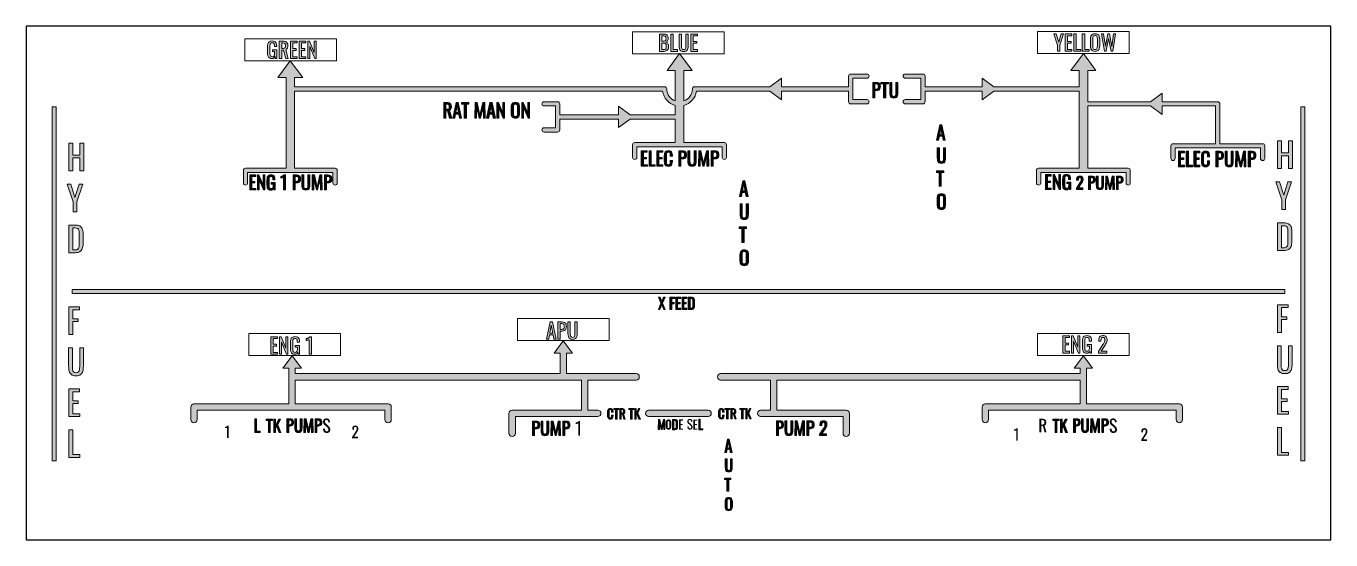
# Model space of a CAD drawing. Header units: inches. Extents: x 0 to 612, y 276 to 516.
import ezdxf

# ---------------------------------------------------------------- set-up
doc = ezdxf.new("R2010")
doc.units = ezdxf.units.IN
doc.header["$MEASUREMENT"] = 0
for name, color, linetype in [('EVAC_Holes v5_0', 7, 'Continuous'), ('HYD_Fuel_Holes v5_0', 7, 'Continuous'), ('LINES', 7, 'Continuous'), ('TEXT', 7, 'Continuous')]:
    doc.layers.add(name, color=color, linetype=linetype)

# ---------------------------------------------------------------- blocks, each defined once
blk = doc.blocks.new('block 2')
at = {"layer": 'HYD_Fuel_Holes v5_0', "color": 7, "lineweight": 25}
blk.add_lwpolyline([(611.88, 275.53), (611.88, 516.47)], dxfattribs=at)
blk = doc.blocks.new('block 5')
at = {"layer": 'HYD_Fuel_Holes v5_0', "color": 7, "lineweight": 25}
blk.add_lwpolyline([(0.12, 275.53), (611.88, 275.53)], dxfattribs=at)
blk = doc.blocks.new('block 7')
at = {"layer": 'HYD_Fuel_Holes v5_0', "color": 7, "lineweight": 25}
blk.add_lwpolyline([(611.88, 516.47), (0.12, 516.47)], dxfattribs=at)
blk = doc.blocks.new('block 16')
at = {"layer": 'HYD_Fuel_Holes v5_0', "color": 7, "lineweight": 25}
blk.add_lwpolyline([(0.12, 516.47), (0.12, 275.53)], dxfattribs=at)
blk = doc.blocks.new('block 126')
at = {"layer": 'LINES'}
h = blk.add_hatch(color=7, dxfattribs=at)
h.dxf.hatch_style = 2
edge = h.paths.add_edge_path()
edge.add_spline(control_points=[(287.62, 352), (287.62, 351.17), (286.95, 350.5), (286.12, 350.5), (286.12, 350.5), (263.5, 350.5), (263.5, 350.5), (263.5, 350.5), (263.5, 336.37), (263.5, 336.37), (263.5, 336.37), (268.14, 336.37), (268.14, 336.37), (268.97, 336.37), (269.64, 335.7), (269.64, 334.87), (269.64, 334.04), (268.97, 333.37), (268.14, 333.37), (268.14, 333.37), (229.5, 333.37), (229.5, 333.37), (229.5, 333.37), (229.5, 325.5), (229.5, 325.5), (229.5, 324.67), (228.83, 324), (228, 324), (227.17, 324), (226.5, 324.67), (226.5, 325.5), (226.5, 325.5), (226.5, 334.87), (226.5, 334.87), (226.5, 335.7), (227.17, 336.37), (228, 336.37), (228, 336.37), (260.5, 336.37), (260.5, 336.37), (260.5, 336.37), (260.5, 350.5), (260.5, 350.5), (260.5, 350.5), (126.34, 350.5), (126.34, 350.5), (126.34, 350.5), (126.34, 339.33), (126.34, 339.33), (126.34, 339.33), (169.84, 339.33), (169.84, 339.33), (170.67, 339.33), (171.34, 338.65), (171.34, 337.83), (171.34, 337.83), (171.34, 331.92), (171.34, 331.92), (171.34, 331.09), (170.67, 330.42), (169.84, 330.42), (169.01, 330.42), (168.34, 331.09), (168.34, 331.92), (168.34, 331.92), (168.34, 336.33), (168.34, 336.33), (168.34, 336.33), (80.34, 336.33), (80.34, 336.33), (80.34, 336.33), (80.34, 331.92), (80.34, 331.92), (80.34, 331.09), (79.67, 330.42), (78.84, 330.42), (78.01, 330.42), (77.34, 331.09), (77.34, 331.92), (77.34, 331.92), (77.34, 337.83), (77.34, 337.83), (77.34, 338.65), (78.01, 339.33), (78.84, 339.33), (78.84, 339.33), (123.34, 339.33), (123.34, 339.33), (123.34, 339.33), (123.34, 356.04), (123.34, 356.04), (123.34, 356.04), (120.51, 356.04), (120.51, 356.04), (120.51, 356.04), (124.84, 361.92), (124.84, 361.92), (124.84, 361.92), (129.17, 356.04), (129.17, 356.04), (129.17, 356.04), (126.34, 356.04), (126.34, 356.04), (126.34, 356.04), (126.34, 353.5), (126.34, 353.5), (126.34, 353.5), (250.5, 353.5), (250.5, 353.5), (250.5, 353.5), (250.5, 363.04), (250.5, 363.04), (250.5, 363.04), (247.67, 363.04), (247.67, 363.04), (247.67, 363.04), (252, 368.92), (252, 368.92), (252, 368.92), (256.33, 363.04), (256.33, 363.04), (256.33, 363.04), (253.5, 363.04), (253.5, 363.04), (253.5, 363.04), (253.5, 353.5), (253.5, 353.5), (253.5, 353.5), (286.12, 353.5), (286.12, 353.5), (286.95, 353.5), (287.62, 352.83), (287.62, 352)], knot_values=[0, 0, 0, 0, 1, 1, 1, 2, 2, 2, 3, 3, 3, 4, 4, 4, 5, 5, 5, 6, 6, 6, 7, 7, 7, 8, 8, 8, 9, 9, 9, 10, 10, 10, 11, 11, 11, 12, 12, 12, 13, 13, 13, 14, 14, 14, 15, 15, 15, 16, 16, 16, 17, 17, 17, 18, 18, 18, 19, 19, 19, 20, 20, 20, 21, 21, 21, 22, 22, 22, 23, 23, 23, 24, 24, 24, 25, 25, 25, 26, 26, 26, 27, 27, 27, 28, 28, 28, 29, 29, 29, 30, 30, 30, 31, 31, 31, 32, 32, 32, 33, 33, 33, 34, 34, 34, 35, 35, 35, 36, 36, 36, 37, 37, 37, 38, 38, 38, 39, 39, 39, 40, 40, 40, 41, 41, 41, 42, 42, 42, 43, 43, 43, 44, 44, 44, 44], degree=3, periodic=0)
h = blk.add_hatch(color=7, dxfattribs=at)
h.dxf.hatch_style = 2
edge = h.paths.add_edge_path()
edge.add_spline(control_points=[(542.34, 337.83), (542.34, 337.83), (542.34, 331.92), (542.34, 331.92), (542.34, 331.09), (541.67, 330.42), (540.84, 330.42), (540.01, 330.42), (539.34, 331.09), (539.34, 331.92), (539.34, 331.92), (539.34, 336.33), (539.34, 336.33), (539.34, 336.33), (451.34, 336.33), (451.34, 336.33), (451.34, 336.33), (451.34, 331.92), (451.34, 331.92), (451.34, 331.09), (450.67, 330.42), (449.84, 330.42), (449.01, 330.42), (448.34, 331.09), (448.34, 331.92), (448.34, 331.92), (448.34, 337.83), (448.34, 337.83), (448.34, 338.65), (449.01, 339.33), (449.84, 339.33), (449.84, 339.33), (494.34, 339.33), (494.34, 339.33), (494.34, 339.33), (494.34, 350.5), (494.34, 350.5), (494.34, 350.5), (352.14, 350.5), (352.14, 350.5), (352.14, 350.5), (352.14, 336.37), (352.14, 336.37), (352.14, 336.37), (384.64, 336.37), (384.64, 336.37), (385.47, 336.37), (386.14, 335.7), (386.14, 334.87), (386.14, 334.87), (386.14, 325.5), (386.14, 325.5), (386.14, 324.67), (385.47, 324), (384.64, 324), (383.81, 324), (383.14, 324.67), (383.14, 325.5), (383.14, 325.5), (383.14, 333.37), (383.14, 333.37), (383.14, 333.37), (344.5, 333.37), (344.5, 333.37), (343.67, 333.37), (343, 334.04), (343, 334.87), (343, 335.7), (343.67, 336.37), (344.5, 336.37), (344.5, 336.37), (349.14, 336.37), (349.14, 336.37), (349.14, 336.37), (349.14, 350.5), (349.14, 350.5), (349.14, 350.5), (325.77, 350.5), (325.77, 350.5), (324.94, 350.5), (324.27, 351.17), (324.27, 352), (324.27, 352.83), (324.94, 353.5), (325.77, 353.5), (325.77, 353.5), (494.34, 353.5), (494.34, 353.5), (494.34, 353.5), (494.34, 356.04), (494.34, 356.04), (494.34, 356.04), (491.51, 356.04), (491.51, 356.04), (491.51, 356.04), (495.84, 361.92), (495.84, 361.92), (495.84, 361.92), (500.17, 356.04), (500.17, 356.04), (500.17, 356.04), (497.34, 356.04), (497.34, 356.04), (497.34, 356.04), (497.34, 339.33), (497.34, 339.33), (497.34, 339.33), (540.84, 339.33), (540.84, 339.33), (541.67, 339.33), (542.34, 338.65), (542.34, 337.83)], knot_values=[0, 0, 0, 0, 1, 1, 1, 2, 2, 2, 3, 3, 3, 4, 4, 4, 5, 5, 5, 6, 6, 6, 7, 7, 7, 8, 8, 8, 9, 9, 9, 10, 10, 10, 11, 11, 11, 12, 12, 12, 13, 13, 13, 14, 14, 14, 15, 15, 15, 16, 16, 16, 17, 17, 17, 18, 18, 18, 19, 19, 19, 20, 20, 20, 21, 21, 21, 22, 22, 22, 23, 23, 23, 24, 24, 24, 25, 25, 25, 26, 26, 26, 27, 27, 27, 28, 28, 28, 29, 29, 29, 30, 30, 30, 31, 31, 31, 32, 32, 32, 33, 33, 33, 34, 34, 34, 35, 35, 35, 36, 36, 36, 37, 37, 37, 37], degree=3, periodic=0)
h = blk.add_hatch(color=7, dxfattribs=at)
h.dxf.hatch_style = 2
edge = h.paths.add_edge_path()
edge.add_spline(control_points=[(319.89, 333.37), (319.89, 333.37), (292, 333.37), (292, 333.37), (291.17, 333.37), (290.5, 334.04), (290.5, 334.87), (290.5, 335.7), (291.17, 336.37), (292, 336.37), (292, 336.37), (319.89, 336.37), (319.89, 336.37), (320.71, 336.37), (321.39, 335.7), (321.39, 334.87), (321.39, 334.04), (320.71, 333.37), (319.89, 333.37)], knot_values=[0, 0, 0, 0, 1, 1, 1, 2, 2, 2, 3, 3, 3, 4, 4, 4, 5, 5, 5, 6, 6, 6, 6], degree=3, periodic=0)
at = {"layer": 'LINES', "lineweight": 0}
for points, knots in [([(287.62, 352), (287.62, 351.17), (286.95, 350.5), (286.12, 350.5), (286.12, 350.5), (263.5, 350.5), (263.5, 350.5), (263.5, 350.5), (263.5, 336.37), (263.5, 336.37), (263.5, 336.37), (268.14, 336.37), (268.14, 336.37), (268.97, 336.37), (269.64, 335.7), (269.64, 334.87), (269.64, 334.04), (268.97, 333.37), (268.14, 333.37), (268.14, 333.37), (229.5, 333.37), (229.5, 333.37), (229.5, 333.37), (229.5, 325.5), (229.5, 325.5), (229.5, 324.67), (228.83, 324), (228, 324), (227.17, 324), (226.5, 324.67), (226.5, 325.5), (226.5, 325.5), (226.5, 334.87), (226.5, 334.87), (226.5, 335.7), (227.17, 336.37), (228, 336.37), (228, 336.37), (260.5, 336.37), (260.5, 336.37), (260.5, 336.37), (260.5, 350.5), (260.5, 350.5), (260.5, 350.5), (126.34, 350.5), (126.34, 350.5), (126.34, 350.5), (126.34, 339.33), (126.34, 339.33), (126.34, 339.33), (169.84, 339.33), (169.84, 339.33), (170.67, 339.33), (171.34, 338.65), (171.34, 337.83), (171.34, 337.83), (171.34, 331.92), (171.34, 331.92), (171.34, 331.09), (170.67, 330.42), (169.84, 330.42), (169.01, 330.42), (168.34, 331.09), (168.34, 331.92), (168.34, 331.92), (168.34, 336.33), (168.34, 336.33), (168.34, 336.33), (80.34, 336.33), (80.34, 336.33), (80.34, 336.33), (80.34, 331.92), (80.34, 331.92), (80.34, 331.09), (79.67, 330.42), (78.84, 330.42), (78.01, 330.42), (77.34, 331.09), (77.34, 331.92), (77.34, 331.92), (77.34, 337.83), (77.34, 337.83), (77.34, 338.65), (78.01, 339.33), (78.84, 339.33), (78.84, 339.33), (123.34, 339.33), (123.34, 339.33), (123.34, 339.33), (123.34, 356.04), (123.34, 356.04), (123.34, 356.04), (120.51, 356.04), (120.51, 356.04), (120.51, 356.04), (124.84, 361.92), (124.84, 361.92), (124.84, 361.92), (129.17, 356.04), (129.17, 356.04), (129.17, 356.04), (126.34, 356.04), (126.34, 356.04), (126.34, 356.04), (126.34, 353.5), (126.34, 353.5), (126.34, 353.5), (250.5, 353.5), (250.5, 353.5), (250.5, 353.5), (250.5, 363.04), (250.5, 363.04), (250.5, 363.04), (247.67, 363.04), (247.67, 363.04), (247.67, 363.04), (252, 368.92), (252, 368.92), (252, 368.92), (256.33, 363.04), (256.33, 363.04), (256.33, 363.04), (253.5, 363.04), (253.5, 363.04), (253.5, 363.04), (253.5, 353.5), (253.5, 353.5), (253.5, 353.5), (286.12, 353.5), (286.12, 353.5), (286.95, 353.5), (287.62, 352.83), (287.62, 352)], [0, 0, 0, 0, 1, 1, 1, 2, 2, 2, 3, 3, 3, 4, 4, 4, 5, 5, 5, 6, 6, 6, 7, 7, 7, 8, 8, 8, 9, 9, 9, 10, 10, 10, 11, 11, 11, 12, 12, 12, 13, 13, 13, 14, 14, 14, 15, 15, 15, 16, 16, 16, 17, 17, 17, 18, 18, 18, 19, 19, 19, 20, 20, 20, 21, 21, 21, 22, 22, 22, 23, 23, 23, 24, 24, 24, 25, 25, 25, 26, 26, 26, 27, 27, 27, 28, 28, 28, 29, 29, 29, 30, 30, 30, 31, 31, 31, 32, 32, 32, 33, 33, 33, 34, 34, 34, 35, 35, 35, 36, 36, 36, 37, 37, 37, 38, 38, 38, 39, 39, 39, 40, 40, 40, 41, 41, 41, 42, 42, 42, 43, 43, 43, 44, 44, 44, 44]), ([(542.34, 337.83), (542.34, 337.83), (542.34, 331.92), (542.34, 331.92), (542.34, 331.09), (541.67, 330.42), (540.84, 330.42), (540.01, 330.42), (539.34, 331.09), (539.34, 331.92), (539.34, 331.92), (539.34, 336.33), (539.34, 336.33), (539.34, 336.33), (451.34, 336.33), (451.34, 336.33), (451.34, 336.33), (451.34, 331.92), (451.34, 331.92), (451.34, 331.09), (450.67, 330.42), (449.84, 330.42), (449.01, 330.42), (448.34, 331.09), (448.34, 331.92), (448.34, 331.92), (448.34, 337.83), (448.34, 337.83), (448.34, 338.65), (449.01, 339.33), (449.84, 339.33), (449.84, 339.33), (494.34, 339.33), (494.34, 339.33), (494.34, 339.33), (494.34, 350.5), (494.34, 350.5), (494.34, 350.5), (352.14, 350.5), (352.14, 350.5), (352.14, 350.5), (352.14, 336.37), (352.14, 336.37), (352.14, 336.37), (384.64, 336.37), (384.64, 336.37), (385.47, 336.37), (386.14, 335.7), (386.14, 334.87), (386.14, 334.87), (386.14, 325.5), (386.14, 325.5), (386.14, 324.67), (385.47, 324), (384.64, 324), (383.81, 324), (383.14, 324.67), (383.14, 325.5), (383.14, 325.5), (383.14, 333.37), (383.14, 333.37), (383.14, 333.37), (344.5, 333.37), (344.5, 333.37), (343.67, 333.37), (343, 334.04), (343, 334.87), (343, 335.7), (343.67, 336.37), (344.5, 336.37), (344.5, 336.37), (349.14, 336.37), (349.14, 336.37), (349.14, 336.37), (349.14, 350.5), (349.14, 350.5), (349.14, 350.5), (325.77, 350.5), (325.77, 350.5), (324.94, 350.5), (324.27, 351.17), (324.27, 352), (324.27, 352.83), (324.94, 353.5), (325.77, 353.5), (325.77, 353.5), (494.34, 353.5), (494.34, 353.5), (494.34, 353.5), (494.34, 356.04), (494.34, 356.04), (494.34, 356.04), (491.51, 356.04), (491.51, 356.04), (491.51, 356.04), (495.84, 361.92), (495.84, 361.92), (495.84, 361.92), (500.17, 356.04), (500.17, 356.04), (500.17, 356.04), (497.34, 356.04), (497.34, 356.04), (497.34, 356.04), (497.34, 339.33), (497.34, 339.33), (497.34, 339.33), (540.84, 339.33), (540.84, 339.33), (541.67, 339.33), (542.34, 338.65), (542.34, 337.83)], [0, 0, 0, 0, 1, 1, 1, 2, 2, 2, 3, 3, 3, 4, 4, 4, 5, 5, 5, 6, 6, 6, 7, 7, 7, 8, 8, 8, 9, 9, 9, 10, 10, 10, 11, 11, 11, 12, 12, 12, 13, 13, 13, 14, 14, 14, 15, 15, 15, 16, 16, 16, 17, 17, 17, 18, 18, 18, 19, 19, 19, 20, 20, 20, 21, 21, 21, 22, 22, 22, 23, 23, 23, 24, 24, 24, 25, 25, 25, 26, 26, 26, 27, 27, 27, 28, 28, 28, 29, 29, 29, 30, 30, 30, 31, 31, 31, 32, 32, 32, 33, 33, 33, 34, 34, 34, 35, 35, 35, 36, 36, 36, 37, 37, 37, 37]), ([(319.89, 333.37), (319.89, 333.37), (292, 333.37), (292, 333.37), (291.17, 333.37), (290.5, 334.04), (290.5, 334.87), (290.5, 335.7), (291.17, 336.37), (292, 336.37), (292, 336.37), (319.89, 336.37), (319.89, 336.37), (320.71, 336.37), (321.39, 335.7), (321.39, 334.87), (321.39, 334.04), (320.71, 333.37), (319.89, 333.37)], [0, 0, 0, 0, 1, 1, 1, 2, 2, 2, 3, 3, 3, 4, 4, 4, 5, 5, 5, 6, 6, 6, 6])]:
    blk.add_open_spline(points, degree=3, knots=knots, dxfattribs=at)
blk = doc.blocks.new('block 127')
at = {"layer": 'LINES'}
h = blk.add_hatch(color=7, dxfattribs=at)
h.dxf.hatch_style = 2
edge = h.paths.add_edge_path()
edge.add_spline(control_points=[(395.33, 481), (395.33, 480.45), (394.89, 480), (394.33, 480), (394.33, 480), (386.77, 480), (386.77, 480), (386.22, 480), (385.77, 480.45), (385.77, 481), (385.77, 481), (385.77, 486), (385.77, 486), (385.77, 486), (354.28, 486), (354.28, 486), (354.28, 486), (354.28, 481.96), (354.28, 481.96), (354.28, 481.96), (348.8, 486), (348.8, 486), (348.8, 486), (314.43, 486), (314.43, 486), (314.01, 482.73), (311.62, 480.07), (308.49, 479.26), (308.49, 479.26), (308.49, 461.82), (308.49, 461.82), (308.49, 461.82), (327.49, 461.82), (327.49, 461.82), (328.05, 461.82), (328.49, 461.38), (328.49, 460.82), (328.49, 460.82), (328.49, 454.92), (328.49, 454.92), (328.49, 454.37), (328.05, 453.92), (327.49, 453.92), (326.94, 453.92), (326.49, 454.37), (326.49, 454.92), (326.49, 454.92), (326.49, 459.82), (326.49, 459.82), (326.49, 459.82), (286.49, 459.82), (286.49, 459.82), (286.49, 459.82), (286.49, 454.92), (286.49, 454.92), (286.49, 454.37), (286.05, 453.92), (285.49, 453.92), (284.94, 453.92), (284.49, 454.37), (284.49, 454.92), (284.49, 454.92), (284.49, 460.82), (284.49, 460.82), (284.49, 461.38), (284.94, 461.82), (285.49, 461.82), (285.49, 461.82), (304.49, 461.82), (304.49, 461.82), (304.49, 461.82), (304.49, 472.88), (304.49, 472.88), (304.49, 472.88), (283.38, 472.88), (283.38, 472.88), (283.38, 472.88), (277.91, 468.85), (277.91, 468.85), (277.91, 468.85), (277.91, 472.88), (277.91, 472.88), (277.91, 472.88), (250.32, 472.88), (250.32, 472.88), (250.32, 472.88), (250.32, 467.77), (250.32, 467.77), (250.32, 467.21), (249.87, 466.77), (249.32, 466.77), (249.32, 466.77), (243, 466.77), (243, 466.77), (242.45, 466.77), (242, 467.21), (242, 467.77), (242, 468.32), (242.45, 468.77), (243, 468.77), (243, 468.77), (248.32, 468.77), (248.32, 468.77), (248.32, 468.77), (248.32, 479), (248.32, 479), (248.32, 479), (243, 479), (243, 479), (242.45, 479), (242, 479.45), (242, 480), (242, 480.56), (242.45, 481), (243, 481), (243, 481), (249.32, 481), (249.32, 481), (249.87, 481), (250.32, 480.56), (250.32, 480), (250.32, 480), (250.32, 474.88), (250.32, 474.88), (250.32, 474.88), (277.91, 474.88), (277.91, 474.88), (277.91, 474.88), (277.91, 478.92), (277.91, 478.92), (277.91, 478.92), (283.38, 474.88), (283.38, 474.88), (283.38, 474.88), (304.49, 474.88), (304.49, 474.88), (304.49, 474.88), (304.49, 479.26), (304.49, 479.26), (301.36, 480.07), (298.97, 482.73), (298.56, 486), (298.56, 486), (126, 486), (126, 486), (126, 486), (126, 449.82), (126, 449.82), (126, 449.82), (145, 449.82), (145, 449.82), (145.55, 449.82), (146, 449.38), (146, 448.82), (146, 448.82), (146, 442.92), (146, 442.92), (146, 442.37), (145.55, 441.92), (145, 441.92), (144.45, 441.92), (144, 442.37), (144, 442.92), (144, 442.92), (144, 447.82), (144, 447.82), (144, 447.82), (104, 447.82), (104, 447.82), (104, 447.82), (104, 442.92), (104, 442.92), (104, 442.37), (103.55, 441.92), (103, 441.92), (102.45, 441.92), (102, 442.37), (102, 442.92), (102, 442.92), (102, 448.82), (102, 448.82), (102, 449.38), (102.45, 449.82), (103, 449.82), (103, 449.82), (122, 449.82), (122, 449.82), (122, 449.82), (122, 492.3), (122, 492.3), (122, 492.3), (118.16, 492.3), (118.16, 492.3), (118.16, 492.3), (124, 500.23), (124, 500.23), (124, 500.23), (129.84, 492.3), (129.84, 492.3), (129.84, 492.3), (126, 492.3), (126, 492.3), (126, 492.3), (126, 488), (126, 488), (126, 488), (299.5, 488), (299.5, 488), (300.05, 488), (300.5, 487.55), (300.5, 487), (300.5, 484.39), (302.17, 482.17), (304.49, 481.35), (304.49, 481.35), (304.49, 495.65), (304.49, 495.65), (304.49, 495.65), (300.65, 495.65), (300.65, 495.65), (300.65, 495.65), (306.49, 503.59), (306.49, 503.59), (306.49, 503.59), (312.34, 495.65), (312.34, 495.65), (312.34, 495.65), (308.49, 495.65), (308.49, 495.65), (308.49, 495.65), (308.49, 481.35), (308.49, 481.35), (310.82, 482.17), (312.49, 484.39), (312.49, 487), (312.49, 487.55), (312.94, 488), (313.49, 488), (313.49, 488), (348.8, 488), (348.8, 488), (348.8, 488), (354.28, 492.04), (354.28, 492.04), (354.28, 492.04), (354.28, 488), (354.28, 488), (354.28, 488), (385.77, 488), (385.77, 488), (385.77, 488), (385.77, 493), (385.77, 493), (385.77, 493.55), (386.22, 494), (386.77, 494), (386.77, 494), (394.33, 494), (394.33, 494), (394.89, 494), (395.33, 493.55), (395.33, 493), (395.33, 492.45), (394.89, 492), (394.33, 492), (394.33, 492), (387.77, 492), (387.77, 492), (387.77, 492), (387.77, 482), (387.77, 482), (387.77, 482), (394.33, 482), (394.33, 482), (394.89, 482), (395.33, 481.55), (395.33, 481)], knot_values=[0, 0, 0, 0, 1, 1, 1, 2, 2, 2, 3, 3, 3, 4, 4, 4, 5, 5, 5, 6, 6, 6, 7, 7, 7, 8, 8, 8, 9, 9, 9, 10, 10, 10, 11, 11, 11, 12, 12, 12, 13, 13, 13, 14, 14, 14, 15, 15, 15, 16, 16, 16, 17, 17, 17, 18, 18, 18, 19, 19, 19, 20, 20, 20, 21, 21, 21, 22, 22, 22, 23, 23, 23, 24, 24, 24, 25, 25, 25, 26, 26, 26, 27, 27, 27, 28, 28, 28, 29, 29, 29, 30, 30, 30, 31, 31, 31, 32, 32, 32, 33, 33, 33, 34, 34, 34, 35, 35, 35, 36, 36, 36, 37, 37, 37, 38, 38, 38, 39, 39, 39, 40, 40, 40, 41, 41, 41, 42, 42, 42, 43, 43, 43, 44, 44, 44, 45, 45, 45, 46, 46, 46, 47, 47, 47, 48, 48, 48, 49, 49, 49, 50, 50, 50, 51, 51, 51, 52, 52, 52, 53, 53, 53, 54, 54, 54, 55, 55, 55, 56, 56, 56, 57, 57, 57, 58, 58, 58, 59, 59, 59, 60, 60, 60, 61, 61, 61, 62, 62, 62, 63, 63, 63, 64, 64, 64, 65, 65, 65, 66, 66, 66, 67, 67, 67, 68, 68, 68, 69, 69, 69, 70, 70, 70, 71, 71, 71, 72, 72, 72, 73, 73, 73, 74, 74, 74, 75, 75, 75, 76, 76, 76, 77, 77, 77, 78, 78, 78, 79, 79, 79, 80, 80, 80, 81, 81, 81, 82, 82, 82, 83, 83, 83, 84, 84, 84, 85, 85, 85, 86, 86, 86, 87, 87, 87, 88, 88, 88, 89, 89, 89, 90, 90, 90, 91, 91, 91, 92, 92, 92, 92], degree=3, periodic=0)
h = blk.add_hatch(color=7, dxfattribs=at)
h.dxf.hatch_style = 2
edge = h.paths.add_edge_path()
edge.add_spline(control_points=[(580.84, 460.33), (580.84, 460.33), (580.84, 454.43), (580.84, 454.43), (580.84, 453.88), (580.39, 453.43), (579.84, 453.43), (579.29, 453.43), (578.84, 453.88), (578.84, 454.43), (578.84, 454.43), (578.84, 459.33), (578.84, 459.33), (578.84, 459.33), (538.84, 459.33), (538.84, 459.33), (538.84, 459.33), (538.84, 454.43), (538.84, 454.43), (538.84, 453.88), (538.39, 453.43), (537.84, 453.43), (537.29, 453.43), (536.84, 453.88), (536.84, 454.43), (536.84, 454.43), (536.84, 460.33), (536.84, 460.33), (536.84, 460.89), (537.29, 461.33), (537.84, 461.33), (537.84, 461.33), (557.84, 461.33), (557.84, 461.33), (557.84, 461.33), (557.84, 479), (557.84, 479), (557.84, 479), (532.83, 479), (532.83, 479), (532.83, 479), (532.83, 474.97), (532.83, 474.97), (532.83, 474.97), (527.35, 479), (527.35, 479), (527.35, 479), (497.84, 479), (497.84, 479), (497.84, 479), (497.84, 449.82), (497.84, 449.82), (497.84, 449.82), (516.84, 449.82), (516.84, 449.82), (517.39, 449.82), (517.84, 449.38), (517.84, 448.82), (517.84, 448.82), (517.84, 442.92), (517.84, 442.92), (517.84, 442.37), (517.39, 441.92), (516.84, 441.92), (516.29, 441.92), (515.84, 442.37), (515.84, 442.92), (515.84, 442.92), (515.84, 447.82), (515.84, 447.82), (515.84, 447.82), (475.84, 447.82), (475.84, 447.82), (475.84, 447.82), (475.84, 442.92), (475.84, 442.92), (475.84, 442.37), (475.39, 441.92), (474.84, 441.92), (474.29, 441.92), (473.84, 442.37), (473.84, 442.92), (473.84, 442.92), (473.84, 448.82), (473.84, 448.82), (473.84, 449.38), (474.29, 449.82), (474.84, 449.82), (474.84, 449.82), (493.84, 449.82), (493.84, 449.82), (493.84, 449.82), (493.84, 486), (493.84, 486), (493.84, 486), (453.92, 486), (453.92, 486), (453.92, 486), (448.44, 481.96), (448.44, 481.96), (448.44, 481.96), (448.44, 486), (448.44, 486), (448.44, 486), (421.65, 486), (421.65, 486), (421.65, 486), (421.65, 481), (421.65, 481), (421.65, 480.45), (421.2, 480), (420.65, 480), (420.65, 480), (412.33, 480), (412.33, 480), (411.78, 480), (411.33, 480.45), (411.33, 481), (411.33, 481.55), (411.78, 482), (412.33, 482), (412.33, 482), (419.65, 482), (419.65, 482), (419.65, 482), (419.65, 492), (419.65, 492), (419.65, 492), (412.33, 492), (412.33, 492), (411.78, 492), (411.33, 492.45), (411.33, 493), (411.33, 493.55), (411.78, 494), (412.33, 494), (412.33, 494), (420.65, 494), (420.65, 494), (421.2, 494), (421.65, 493.55), (421.65, 493), (421.65, 493), (421.65, 488), (421.65, 488), (421.65, 488), (448.44, 488), (448.44, 488), (448.44, 488), (448.44, 492.04), (448.44, 492.04), (448.44, 492.04), (453.92, 488), (453.92, 488), (453.92, 488), (493.84, 488), (493.84, 488), (493.84, 488), (493.84, 495.65), (493.84, 495.65), (493.84, 495.65), (490, 495.65), (490, 495.65), (490, 495.65), (495.84, 503.59), (495.84, 503.59), (495.84, 503.59), (501.68, 495.65), (501.68, 495.65), (501.68, 495.65), (497.84, 495.65), (497.84, 495.65), (497.84, 495.65), (497.84, 481), (497.84, 481), (497.84, 481), (527.35, 481), (527.35, 481), (527.35, 481), (532.83, 485.04), (532.83, 485.04), (532.83, 485.04), (532.83, 481), (532.83, 481), (532.83, 481), (558.84, 481), (558.84, 481), (559.39, 481), (559.84, 480.56), (559.84, 480), (559.84, 480), (559.84, 461.33), (559.84, 461.33), (559.84, 461.33), (579.84, 461.33), (579.84, 461.33), (580.39, 461.33), (580.84, 460.89), (580.84, 460.33)], knot_values=[0, 0, 0, 0, 1, 1, 1, 2, 2, 2, 3, 3, 3, 4, 4, 4, 5, 5, 5, 6, 6, 6, 7, 7, 7, 8, 8, 8, 9, 9, 9, 10, 10, 10, 11, 11, 11, 12, 12, 12, 13, 13, 13, 14, 14, 14, 15, 15, 15, 16, 16, 16, 17, 17, 17, 18, 18, 18, 19, 19, 19, 20, 20, 20, 21, 21, 21, 22, 22, 22, 23, 23, 23, 24, 24, 24, 25, 25, 25, 26, 26, 26, 27, 27, 27, 28, 28, 28, 29, 29, 29, 30, 30, 30, 31, 31, 31, 32, 32, 32, 33, 33, 33, 34, 34, 34, 35, 35, 35, 36, 36, 36, 37, 37, 37, 38, 38, 38, 39, 39, 39, 40, 40, 40, 41, 41, 41, 42, 42, 42, 43, 43, 43, 44, 44, 44, 45, 45, 45, 46, 46, 46, 47, 47, 47, 48, 48, 48, 49, 49, 49, 50, 50, 50, 51, 51, 51, 52, 52, 52, 53, 53, 53, 54, 54, 54, 55, 55, 55, 56, 56, 56, 57, 57, 57, 58, 58, 58, 59, 59, 59, 60, 60, 60, 61, 61, 61, 62, 62, 62, 63, 63, 63, 64, 64, 64, 65, 65, 65, 66, 66, 66, 66], degree=3, periodic=0)
at = {"layer": 'LINES', "lineweight": 0}
for points, knots in [([(395.33, 481), (395.33, 480.45), (394.89, 480), (394.33, 480), (394.33, 480), (386.77, 480), (386.77, 480), (386.22, 480), (385.77, 480.45), (385.77, 481), (385.77, 481), (385.77, 486), (385.77, 486), (385.77, 486), (354.28, 486), (354.28, 486), (354.28, 486), (354.28, 481.96), (354.28, 481.96), (354.28, 481.96), (348.8, 486), (348.8, 486), (348.8, 486), (314.43, 486), (314.43, 486), (314.01, 482.73), (311.62, 480.07), (308.49, 479.26), (308.49, 479.26), (308.49, 461.82), (308.49, 461.82), (308.49, 461.82), (327.49, 461.82), (327.49, 461.82), (328.05, 461.82), (328.49, 461.38), (328.49, 460.82), (328.49, 460.82), (328.49, 454.92), (328.49, 454.92), (328.49, 454.37), (328.05, 453.92), (327.49, 453.92), (326.94, 453.92), (326.49, 454.37), (326.49, 454.92), (326.49, 454.92), (326.49, 459.82), (326.49, 459.82), (326.49, 459.82), (286.49, 459.82), (286.49, 459.82), (286.49, 459.82), (286.49, 454.92), (286.49, 454.92), (286.49, 454.37), (286.05, 453.92), (285.49, 453.92), (284.94, 453.92), (284.49, 454.37), (284.49, 454.92), (284.49, 454.92), (284.49, 460.82), (284.49, 460.82), (284.49, 461.38), (284.94, 461.82), (285.49, 461.82), (285.49, 461.82), (304.49, 461.82), (304.49, 461.82), (304.49, 461.82), (304.49, 472.88), (304.49, 472.88), (304.49, 472.88), (283.38, 472.88), (283.38, 472.88), (283.38, 472.88), (277.91, 468.85), (277.91, 468.85), (277.91, 468.85), (277.91, 472.88), (277.91, 472.88), (277.91, 472.88), (250.32, 472.88), (250.32, 472.88), (250.32, 472.88), (250.32, 467.77), (250.32, 467.77), (250.32, 467.21), (249.87, 466.77), (249.32, 466.77), (249.32, 466.77), (243, 466.77), (243, 466.77), (242.45, 466.77), (242, 467.21), (242, 467.77), (242, 468.32), (242.45, 468.77), (243, 468.77), (243, 468.77), (248.32, 468.77), (248.32, 468.77), (248.32, 468.77), (248.32, 479), (248.32, 479), (248.32, 479), (243, 479), (243, 479), (242.45, 479), (242, 479.45), (242, 480), (242, 480.56), (242.45, 481), (243, 481), (243, 481), (249.32, 481), (249.32, 481), (249.87, 481), (250.32, 480.56), (250.32, 480), (250.32, 480), (250.32, 474.88), (250.32, 474.88), (250.32, 474.88), (277.91, 474.88), (277.91, 474.88), (277.91, 474.88), (277.91, 478.92), (277.91, 478.92), (277.91, 478.92), (283.38, 474.88), (283.38, 474.88), (283.38, 474.88), (304.49, 474.88), (304.49, 474.88), (304.49, 474.88), (304.49, 479.26), (304.49, 479.26), (301.36, 480.07), (298.97, 482.73), (298.56, 486), (298.56, 486), (126, 486), (126, 486), (126, 486), (126, 449.82), (126, 449.82), (126, 449.82), (145, 449.82), (145, 449.82), (145.55, 449.82), (146, 449.38), (146, 448.82), (146, 448.82), (146, 442.92), (146, 442.92), (146, 442.37), (145.55, 441.92), (145, 441.92), (144.45, 441.92), (144, 442.37), (144, 442.92), (144, 442.92), (144, 447.82), (144, 447.82), (144, 447.82), (104, 447.82), (104, 447.82), (104, 447.82), (104, 442.92), (104, 442.92), (104, 442.37), (103.55, 441.92), (103, 441.92), (102.45, 441.92), (102, 442.37), (102, 442.92), (102, 442.92), (102, 448.82), (102, 448.82), (102, 449.38), (102.45, 449.82), (103, 449.82), (103, 449.82), (122, 449.82), (122, 449.82), (122, 449.82), (122, 492.3), (122, 492.3), (122, 492.3), (118.16, 492.3), (118.16, 492.3), (118.16, 492.3), (124, 500.23), (124, 500.23), (124, 500.23), (129.84, 492.3), (129.84, 492.3), (129.84, 492.3), (126, 492.3), (126, 492.3), (126, 492.3), (126, 488), (126, 488), (126, 488), (299.5, 488), (299.5, 488), (300.05, 488), (300.5, 487.55), (300.5, 487), (300.5, 484.39), (302.17, 482.17), (304.49, 481.35), (304.49, 481.35), (304.49, 495.65), (304.49, 495.65), (304.49, 495.65), (300.65, 495.65), (300.65, 495.65), (300.65, 495.65), (306.49, 503.59), (306.49, 503.59), (306.49, 503.59), (312.34, 495.65), (312.34, 495.65), (312.34, 495.65), (308.49, 495.65), (308.49, 495.65), (308.49, 495.65), (308.49, 481.35), (308.49, 481.35), (310.82, 482.17), (312.49, 484.39), (312.49, 487), (312.49, 487.55), (312.94, 488), (313.49, 488), (313.49, 488), (348.8, 488), (348.8, 488), (348.8, 488), (354.28, 492.04), (354.28, 492.04), (354.28, 492.04), (354.28, 488), (354.28, 488), (354.28, 488), (385.77, 488), (385.77, 488), (385.77, 488), (385.77, 493), (385.77, 493), (385.77, 493.55), (386.22, 494), (386.77, 494), (386.77, 494), (394.33, 494), (394.33, 494), (394.89, 494), (395.33, 493.55), (395.33, 493), (395.33, 492.45), (394.89, 492), (394.33, 492), (394.33, 492), (387.77, 492), (387.77, 492), (387.77, 492), (387.77, 482), (387.77, 482), (387.77, 482), (394.33, 482), (394.33, 482), (394.89, 482), (395.33, 481.55), (395.33, 481)], [0, 0, 0, 0, 1, 1, 1, 2, 2, 2, 3, 3, 3, 4, 4, 4, 5, 5, 5, 6, 6, 6, 7, 7, 7, 8, 8, 8, 9, 9, 9, 10, 10, 10, 11, 11, 11, 12, 12, 12, 13, 13, 13, 14, 14, 14, 15, 15, 15, 16, 16, 16, 17, 17, 17, 18, 18, 18, 19, 19, 19, 20, 20, 20, 21, 21, 21, 22, 22, 22, 23, 23, 23, 24, 24, 24, 25, 25, 25, 26, 26, 26, 27, 27, 27, 28, 28, 28, 29, 29, 29, 30, 30, 30, 31, 31, 31, 32, 32, 32, 33, 33, 33, 34, 34, 34, 35, 35, 35, 36, 36, 36, 37, 37, 37, 38, 38, 38, 39, 39, 39, 40, 40, 40, 41, 41, 41, 42, 42, 42, 43, 43, 43, 44, 44, 44, 45, 45, 45, 46, 46, 46, 47, 47, 47, 48, 48, 48, 49, 49, 49, 50, 50, 50, 51, 51, 51, 52, 52, 52, 53, 53, 53, 54, 54, 54, 55, 55, 55, 56, 56, 56, 57, 57, 57, 58, 58, 58, 59, 59, 59, 60, 60, 60, 61, 61, 61, 62, 62, 62, 63, 63, 63, 64, 64, 64, 65, 65, 65, 66, 66, 66, 67, 67, 67, 68, 68, 68, 69, 69, 69, 70, 70, 70, 71, 71, 71, 72, 72, 72, 73, 73, 73, 74, 74, 74, 75, 75, 75, 76, 76, 76, 77, 77, 77, 78, 78, 78, 79, 79, 79, 80, 80, 80, 81, 81, 81, 82, 82, 82, 83, 83, 83, 84, 84, 84, 85, 85, 85, 86, 86, 86, 87, 87, 87, 88, 88, 88, 89, 89, 89, 90, 90, 90, 91, 91, 91, 92, 92, 92, 92]), ([(580.84, 460.33), (580.84, 460.33), (580.84, 454.43), (580.84, 454.43), (580.84, 453.88), (580.39, 453.43), (579.84, 453.43), (579.29, 453.43), (578.84, 453.88), (578.84, 454.43), (578.84, 454.43), (578.84, 459.33), (578.84, 459.33), (578.84, 459.33), (538.84, 459.33), (538.84, 459.33), (538.84, 459.33), (538.84, 454.43), (538.84, 454.43), (538.84, 453.88), (538.39, 453.43), (537.84, 453.43), (537.29, 453.43), (536.84, 453.88), (536.84, 454.43), (536.84, 454.43), (536.84, 460.33), (536.84, 460.33), (536.84, 460.89), (537.29, 461.33), (537.84, 461.33), (537.84, 461.33), (557.84, 461.33), (557.84, 461.33), (557.84, 461.33), (557.84, 479), (557.84, 479), (557.84, 479), (532.83, 479), (532.83, 479), (532.83, 479), (532.83, 474.97), (532.83, 474.97), (532.83, 474.97), (527.35, 479), (527.35, 479), (527.35, 479), (497.84, 479), (497.84, 479), (497.84, 479), (497.84, 449.82), (497.84, 449.82), (497.84, 449.82), (516.84, 449.82), (516.84, 449.82), (517.39, 449.82), (517.84, 449.38), (517.84, 448.82), (517.84, 448.82), (517.84, 442.92), (517.84, 442.92), (517.84, 442.37), (517.39, 441.92), (516.84, 441.92), (516.29, 441.92), (515.84, 442.37), (515.84, 442.92), (515.84, 442.92), (515.84, 447.82), (515.84, 447.82), (515.84, 447.82), (475.84, 447.82), (475.84, 447.82), (475.84, 447.82), (475.84, 442.92), (475.84, 442.92), (475.84, 442.37), (475.39, 441.92), (474.84, 441.92), (474.29, 441.92), (473.84, 442.37), (473.84, 442.92), (473.84, 442.92), (473.84, 448.82), (473.84, 448.82), (473.84, 449.38), (474.29, 449.82), (474.84, 449.82), (474.84, 449.82), (493.84, 449.82), (493.84, 449.82), (493.84, 449.82), (493.84, 486), (493.84, 486), (493.84, 486), (453.92, 486), (453.92, 486), (453.92, 486), (448.44, 481.96), (448.44, 481.96), (448.44, 481.96), (448.44, 486), (448.44, 486), (448.44, 486), (421.65, 486), (421.65, 486), (421.65, 486), (421.65, 481), (421.65, 481), (421.65, 480.45), (421.2, 480), (420.65, 480), (420.65, 480), (412.33, 480), (412.33, 480), (411.78, 480), (411.33, 480.45), (411.33, 481), (411.33, 481.55), (411.78, 482), (412.33, 482), (412.33, 482), (419.65, 482), (419.65, 482), (419.65, 482), (419.65, 492), (419.65, 492), (419.65, 492), (412.33, 492), (412.33, 492), (411.78, 492), (411.33, 492.45), (411.33, 493), (411.33, 493.55), (411.78, 494), (412.33, 494), (412.33, 494), (420.65, 494), (420.65, 494), (421.2, 494), (421.65, 493.55), (421.65, 493), (421.65, 493), (421.65, 488), (421.65, 488), (421.65, 488), (448.44, 488), (448.44, 488), (448.44, 488), (448.44, 492.04), (448.44, 492.04), (448.44, 492.04), (453.92, 488), (453.92, 488), (453.92, 488), (493.84, 488), (493.84, 488), (493.84, 488), (493.84, 495.65), (493.84, 495.65), (493.84, 495.65), (490, 495.65), (490, 495.65), (490, 495.65), (495.84, 503.59), (495.84, 503.59), (495.84, 503.59), (501.68, 495.65), (501.68, 495.65), (501.68, 495.65), (497.84, 495.65), (497.84, 495.65), (497.84, 495.65), (497.84, 481), (497.84, 481), (497.84, 481), (527.35, 481), (527.35, 481), (527.35, 481), (532.83, 485.04), (532.83, 485.04), (532.83, 485.04), (532.83, 481), (532.83, 481), (532.83, 481), (558.84, 481), (558.84, 481), (559.39, 481), (559.84, 480.56), (559.84, 480), (559.84, 480), (559.84, 461.33), (559.84, 461.33), (559.84, 461.33), (579.84, 461.33), (579.84, 461.33), (580.39, 461.33), (580.84, 460.89), (580.84, 460.33)], [0, 0, 0, 0, 1, 1, 1, 2, 2, 2, 3, 3, 3, 4, 4, 4, 5, 5, 5, 6, 6, 6, 7, 7, 7, 8, 8, 8, 9, 9, 9, 10, 10, 10, 11, 11, 11, 12, 12, 12, 13, 13, 13, 14, 14, 14, 15, 15, 15, 16, 16, 16, 17, 17, 17, 18, 18, 18, 19, 19, 19, 20, 20, 20, 21, 21, 21, 22, 22, 22, 23, 23, 23, 24, 24, 24, 25, 25, 25, 26, 26, 26, 27, 27, 27, 28, 28, 28, 29, 29, 29, 30, 30, 30, 31, 31, 31, 32, 32, 32, 33, 33, 33, 34, 34, 34, 35, 35, 35, 36, 36, 36, 37, 37, 37, 38, 38, 38, 39, 39, 39, 40, 40, 40, 41, 41, 41, 42, 42, 42, 43, 43, 43, 44, 44, 44, 45, 45, 45, 46, 46, 46, 47, 47, 47, 48, 48, 48, 49, 49, 49, 50, 50, 50, 51, 51, 51, 52, 52, 52, 53, 53, 53, 54, 54, 54, 55, 55, 55, 56, 56, 56, 57, 57, 57, 58, 58, 58, 59, 59, 59, 60, 60, 60, 61, 61, 61, 62, 62, 62, 63, 63, 63, 64, 64, 64, 65, 65, 65, 66, 66, 66, 66])]:
    blk.add_open_spline(points, degree=3, knots=knots, dxfattribs=at)
blk = doc.blocks.new('block 129')
at = {"layer": 'TEXT'}
h = blk.add_hatch(color=7, dxfattribs=at)
h.dxf.hatch_style = 2
edge = h.paths.add_edge_path()
edge.add_spline(control_points=[(115.4, 505.4), (114.9, 505.4), (114.49, 505.51), (114.19, 505.73), (113.88, 505.94), (113.66, 506.26), (113.53, 506.67), (113.39, 507.08), (113.32, 507.58), (113.32, 508.16), (113.32, 508.16), (113.32, 510.87), (113.32, 510.87), (113.32, 511.46), (113.38, 511.97), (113.51, 512.38), (113.63, 512.8), (113.85, 513.12), (114.17, 513.34), (114.48, 513.56), (114.93, 513.67), (115.49, 513.67), (116, 513.67), (116.41, 513.58), (116.72, 513.42), (117.03, 513.25), (117.25, 512.98), (117.39, 512.63), (117.53, 512.29), (117.6, 511.84), (117.6, 511.31), (117.6, 511.31), (117.6, 511.01), (117.6, 511.01), (117.6, 511.01), (116.54, 511.01), (116.54, 511.01), (116.54, 511.01), (116.54, 511.26), (116.54, 511.26), (116.54, 511.61), (116.52, 511.9), (116.47, 512.12), (116.43, 512.35), (116.33, 512.52), (116.19, 512.62), (116.04, 512.73), (115.82, 512.79), (115.51, 512.79), (115.18, 512.79), (114.94, 512.71), (114.79, 512.56), (114.64, 512.41), (114.54, 512.2), (114.51, 511.94), (114.47, 511.67), (114.45, 511.37), (114.45, 511.04), (114.45, 511.04), (114.45, 508.04), (114.45, 508.04), (114.45, 507.65), (114.48, 507.33), (114.54, 507.07), (114.59, 506.81), (114.7, 506.62), (114.86, 506.49), (115.02, 506.36), (115.25, 506.3), (115.54, 506.3), (115.84, 506.3), (116.06, 506.37), (116.22, 506.51), (116.38, 506.65), (116.49, 506.86), (116.55, 507.13), (116.61, 507.4), (116.64, 507.74), (116.64, 508.15), (116.64, 508.15), (116.64, 508.71), (116.64, 508.71), (116.64, 508.71), (115.61, 508.71), (115.61, 508.71), (115.61, 508.71), (115.61, 509.51), (115.61, 509.51), (115.61, 509.51), (117.66, 509.51), (117.66, 509.51), (117.66, 509.51), (117.66, 505.5), (117.66, 505.5), (117.66, 505.5), (116.95, 505.5), (116.95, 505.5), (116.95, 505.5), (116.84, 506.43), (116.84, 506.43), (116.74, 506.13), (116.57, 505.88), (116.34, 505.69), (116.12, 505.5), (115.8, 505.4), (115.4, 505.4)], knot_values=[0, 0, 0, 0, 1, 1, 1, 2, 2, 2, 3, 3, 3, 4, 4, 4, 5, 5, 5, 6, 6, 6, 7, 7, 7, 8, 8, 8, 9, 9, 9, 10, 10, 10, 11, 11, 11, 12, 12, 12, 13, 13, 13, 14, 14, 14, 15, 15, 15, 16, 16, 16, 17, 17, 17, 18, 18, 18, 19, 19, 19, 20, 20, 20, 21, 21, 21, 22, 22, 22, 23, 23, 23, 24, 24, 24, 25, 25, 25, 26, 26, 26, 27, 27, 27, 28, 28, 28, 29, 29, 29, 30, 30, 30, 31, 31, 31, 32, 32, 32, 33, 33, 33, 34, 34, 34, 35, 35, 35, 35], degree=3, periodic=0)
h = blk.add_hatch(color=7, dxfattribs=at)
h.dxf.hatch_style = 2
edge = h.paths.add_edge_path()
edge.add_spline(control_points=[(118.82, 505.5), (118.82, 505.5), (118.82, 513.6), (118.82, 513.6), (118.82, 513.6), (120.45, 513.6), (120.45, 513.6), (120.99, 513.6), (121.44, 513.53), (121.79, 513.38), (122.15, 513.24), (122.41, 513.01), (122.58, 512.69), (122.75, 512.38), (122.83, 511.96), (122.83, 511.45), (122.83, 511.14), (122.8, 510.85), (122.73, 510.6), (122.67, 510.34), (122.56, 510.12), (122.41, 509.94), (122.27, 509.77), (122.07, 509.64), (121.83, 509.56), (121.83, 509.56), (122.98, 505.5), (122.98, 505.5), (122.98, 505.5), (121.89, 505.5), (121.89, 505.5), (121.89, 505.5), (120.83, 509.3), (120.83, 509.3), (120.83, 509.3), (119.95, 509.3), (119.95, 509.3), (119.95, 509.3), (119.95, 505.5), (119.95, 505.5), (119.95, 505.5), (118.82, 505.5), (118.82, 505.5)], knot_values=[0, 0, 0, 0, 1, 1, 1, 2, 2, 2, 3, 3, 3, 4, 4, 4, 5, 5, 5, 6, 6, 6, 7, 7, 7, 8, 8, 8, 9, 9, 9, 10, 10, 10, 11, 11, 11, 12, 12, 12, 13, 13, 13, 14, 14, 14, 14], degree=3, periodic=0)
edge = h.paths.add_edge_path()
edge.add_spline(control_points=[(119.95, 510.11), (119.95, 510.11), (120.38, 510.11), (120.38, 510.11), (120.7, 510.11), (120.96, 510.15), (121.16, 510.23), (121.36, 510.31), (121.51, 510.45), (121.6, 510.64), (121.7, 510.83), (121.74, 511.1), (121.74, 511.45), (121.74, 511.92), (121.66, 512.27), (121.48, 512.48), (121.31, 512.69), (120.97, 512.79), (120.45, 512.79), (120.45, 512.79), (119.95, 512.79), (119.95, 512.79), (119.95, 512.79), (119.95, 510.11), (119.95, 510.11)], knot_values=[0, 0, 0, 0, 1, 1, 1, 2, 2, 2, 3, 3, 3, 4, 4, 4, 5, 5, 5, 6, 6, 6, 7, 7, 7, 8, 8, 8, 8], degree=3, periodic=0)
h = blk.add_hatch(color=7, dxfattribs=at)
h.dxf.hatch_style = 2
h.paths.add_polyline_path([(124.01, 505.5), (124.01, 513.6), (127.15, 513.6), (127.15, 512.76), (125.14, 512.76), (125.14, 510.08), (126.77, 510.08), (126.77, 509.28), (125.14, 509.28), (125.14, 506.31), (127.17, 506.31), (127.17, 505.5)])
h = blk.add_hatch(color=7, dxfattribs=at)
h.dxf.hatch_style = 2
h.paths.add_polyline_path([(128.08, 505.5), (128.08, 513.6), (131.22, 513.6), (131.22, 512.76), (129.21, 512.76), (129.21, 510.08), (130.84, 510.08), (130.84, 509.28), (129.21, 509.28), (129.21, 506.31), (131.24, 506.31), (131.24, 505.5)])
h = blk.add_hatch(color=7, dxfattribs=at)
h.dxf.hatch_style = 2
h.paths.add_polyline_path([(132.15, 505.5), (132.15, 513.6), (132.92, 513.6), (135.22, 508.22), (135.22, 513.6), (136.16, 513.6), (136.16, 505.5), (135.44, 505.5), (133.11, 511.03), (133.11, 505.5)])
at = {"layer": 'TEXT', "lineweight": 0}
for points in [[(124.01, 505.5), (124.01, 513.6), (127.15, 513.6), (127.15, 512.76), (125.14, 512.76), (125.14, 510.08), (126.77, 510.08), (126.77, 509.28), (125.14, 509.28), (125.14, 506.31), (127.17, 506.31), (127.17, 505.5), (124.01, 505.5)], [(128.08, 505.5), (128.08, 513.6), (131.22, 513.6), (131.22, 512.76), (129.21, 512.76), (129.21, 510.08), (130.84, 510.08), (130.84, 509.28), (129.21, 509.28), (129.21, 506.31), (131.24, 506.31), (131.24, 505.5), (128.08, 505.5)], [(132.15, 505.5), (132.15, 513.6), (132.92, 513.6), (135.22, 508.22), (135.22, 513.6), (136.16, 513.6), (136.16, 505.5), (135.44, 505.5), (133.11, 511.03), (133.11, 505.5), (132.15, 505.5)]]:
    blk.add_lwpolyline(points, dxfattribs=at)
for points, knots in [([(115.4, 505.4), (114.9, 505.4), (114.49, 505.51), (114.19, 505.73), (113.88, 505.94), (113.66, 506.26), (113.53, 506.67), (113.39, 507.08), (113.32, 507.58), (113.32, 508.16), (113.32, 508.16), (113.32, 510.87), (113.32, 510.87), (113.32, 511.46), (113.38, 511.97), (113.51, 512.38), (113.63, 512.8), (113.85, 513.12), (114.17, 513.34), (114.48, 513.56), (114.93, 513.67), (115.49, 513.67), (116, 513.67), (116.41, 513.58), (116.72, 513.42), (117.03, 513.25), (117.25, 512.98), (117.39, 512.63), (117.53, 512.29), (117.6, 511.84), (117.6, 511.31), (117.6, 511.31), (117.6, 511.01), (117.6, 511.01), (117.6, 511.01), (116.54, 511.01), (116.54, 511.01), (116.54, 511.01), (116.54, 511.26), (116.54, 511.26), (116.54, 511.61), (116.52, 511.9), (116.47, 512.12), (116.43, 512.35), (116.33, 512.52), (116.19, 512.62), (116.04, 512.73), (115.82, 512.79), (115.51, 512.79), (115.18, 512.79), (114.94, 512.71), (114.79, 512.56), (114.64, 512.41), (114.54, 512.2), (114.51, 511.94), (114.47, 511.67), (114.45, 511.37), (114.45, 511.04), (114.45, 511.04), (114.45, 508.04), (114.45, 508.04), (114.45, 507.65), (114.48, 507.33), (114.54, 507.07), (114.59, 506.81), (114.7, 506.62), (114.86, 506.49), (115.02, 506.36), (115.25, 506.3), (115.54, 506.3), (115.84, 506.3), (116.06, 506.37), (116.22, 506.51), (116.38, 506.65), (116.49, 506.86), (116.55, 507.13), (116.61, 507.4), (116.64, 507.74), (116.64, 508.15), (116.64, 508.15), (116.64, 508.71), (116.64, 508.71), (116.64, 508.71), (115.61, 508.71), (115.61, 508.71), (115.61, 508.71), (115.61, 509.51), (115.61, 509.51), (115.61, 509.51), (117.66, 509.51), (117.66, 509.51), (117.66, 509.51), (117.66, 505.5), (117.66, 505.5), (117.66, 505.5), (116.95, 505.5), (116.95, 505.5), (116.95, 505.5), (116.84, 506.43), (116.84, 506.43), (116.74, 506.13), (116.57, 505.88), (116.34, 505.69), (116.12, 505.5), (115.8, 505.4), (115.4, 505.4)], [0, 0, 0, 0, 1, 1, 1, 2, 2, 2, 3, 3, 3, 4, 4, 4, 5, 5, 5, 6, 6, 6, 7, 7, 7, 8, 8, 8, 9, 9, 9, 10, 10, 10, 11, 11, 11, 12, 12, 12, 13, 13, 13, 14, 14, 14, 15, 15, 15, 16, 16, 16, 17, 17, 17, 18, 18, 18, 19, 19, 19, 20, 20, 20, 21, 21, 21, 22, 22, 22, 23, 23, 23, 24, 24, 24, 25, 25, 25, 26, 26, 26, 27, 27, 27, 28, 28, 28, 29, 29, 29, 30, 30, 30, 31, 31, 31, 32, 32, 32, 33, 33, 33, 34, 34, 34, 35, 35, 35, 35]), ([(118.82, 505.5), (118.82, 505.5), (118.82, 513.6), (118.82, 513.6), (118.82, 513.6), (120.45, 513.6), (120.45, 513.6), (120.99, 513.6), (121.44, 513.53), (121.79, 513.38), (122.15, 513.24), (122.41, 513.01), (122.58, 512.69), (122.75, 512.38), (122.83, 511.96), (122.83, 511.45), (122.83, 511.14), (122.8, 510.85), (122.73, 510.6), (122.67, 510.34), (122.56, 510.12), (122.41, 509.94), (122.27, 509.77), (122.07, 509.64), (121.83, 509.56), (121.83, 509.56), (122.98, 505.5), (122.98, 505.5), (122.98, 505.5), (121.89, 505.5), (121.89, 505.5), (121.89, 505.5), (120.83, 509.3), (120.83, 509.3), (120.83, 509.3), (119.95, 509.3), (119.95, 509.3), (119.95, 509.3), (119.95, 505.5), (119.95, 505.5), (119.95, 505.5), (118.82, 505.5), (118.82, 505.5)], [0, 0, 0, 0, 1, 1, 1, 2, 2, 2, 3, 3, 3, 4, 4, 4, 5, 5, 5, 6, 6, 6, 7, 7, 7, 8, 8, 8, 9, 9, 9, 10, 10, 10, 11, 11, 11, 12, 12, 12, 13, 13, 13, 14, 14, 14, 14]), ([(119.95, 510.11), (119.95, 510.11), (120.38, 510.11), (120.38, 510.11), (120.7, 510.11), (120.96, 510.15), (121.16, 510.23), (121.36, 510.31), (121.51, 510.45), (121.6, 510.64), (121.7, 510.83), (121.74, 511.1), (121.74, 511.45), (121.74, 511.92), (121.66, 512.27), (121.48, 512.48), (121.31, 512.69), (120.97, 512.79), (120.45, 512.79), (120.45, 512.79), (119.95, 512.79), (119.95, 512.79), (119.95, 512.79), (119.95, 510.11), (119.95, 510.11)], [0, 0, 0, 0, 1, 1, 1, 2, 2, 2, 3, 3, 3, 4, 4, 4, 5, 5, 5, 6, 6, 6, 7, 7, 7, 8, 8, 8, 8])]:
    blk.add_open_spline(points, degree=3, knots=knots, dxfattribs=at)
blk = doc.blocks.new('block 130')
at = {"layer": 'TEXT'}
h = blk.add_hatch(color=7, dxfattribs=at)
h.dxf.hatch_style = 2
h.paths.add_polyline_path([(114.82, 362.67), (114.82, 370.77), (117.96, 370.77), (117.96, 369.93), (115.95, 369.93), (115.95, 367.25), (117.58, 367.25), (117.58, 366.45), (115.95, 366.45), (115.95, 363.48), (117.98, 363.48), (117.98, 362.67)])
h = blk.add_hatch(color=7, dxfattribs=at)
h.dxf.hatch_style = 2
h.paths.add_polyline_path([(118.89, 362.67), (118.89, 370.77), (119.66, 370.77), (121.96, 365.39), (121.96, 370.77), (122.9, 370.77), (122.9, 362.67), (122.18, 362.67), (119.85, 368.2), (119.85, 362.67)])
h = blk.add_hatch(color=7, dxfattribs=at)
h.dxf.hatch_style = 2
edge = h.paths.add_edge_path()
edge.add_spline(control_points=[(126.1, 362.57), (125.59, 362.57), (125.18, 362.67), (124.88, 362.89), (124.58, 363.11), (124.36, 363.42), (124.22, 363.84), (124.08, 364.25), (124.02, 364.75), (124.02, 365.33), (124.02, 365.33), (124.02, 368.04), (124.02, 368.04), (124.02, 368.63), (124.08, 369.13), (124.2, 369.55), (124.32, 369.97), (124.54, 370.29), (124.86, 370.51), (125.18, 370.73), (125.62, 370.84), (126.19, 370.84), (126.69, 370.84), (127.1, 370.75), (127.41, 370.58), (127.72, 370.41), (127.95, 370.15), (128.09, 369.8), (128.23, 369.45), (128.3, 369.01), (128.3, 368.48), (128.3, 368.48), (128.3, 368.18), (128.3, 368.18), (128.3, 368.18), (127.24, 368.18), (127.24, 368.18), (127.24, 368.18), (127.24, 368.43), (127.24, 368.43), (127.24, 368.78), (127.21, 369.07), (127.17, 369.29), (127.12, 369.51), (127.02, 369.68), (126.88, 369.79), (126.74, 369.9), (126.51, 369.96), (126.21, 369.96), (125.87, 369.96), (125.63, 369.88), (125.48, 369.73), (125.33, 369.57), (125.24, 369.37), (125.2, 369.1), (125.16, 368.84), (125.15, 368.54), (125.15, 368.21), (125.15, 368.21), (125.15, 365.21), (125.15, 365.21), (125.15, 364.82), (125.17, 364.5), (125.23, 364.24), (125.29, 363.98), (125.4, 363.78), (125.56, 363.66), (125.72, 363.53), (125.94, 363.47), (126.24, 363.47), (126.53, 363.47), (126.76, 363.54), (126.92, 363.68), (127.08, 363.82), (127.19, 364.02), (127.25, 364.3), (127.31, 364.57), (127.34, 364.91), (127.34, 365.32), (127.34, 365.32), (127.34, 365.88), (127.34, 365.88), (127.34, 365.88), (126.31, 365.88), (126.31, 365.88), (126.31, 365.88), (126.31, 366.68), (126.31, 366.68), (126.31, 366.68), (128.36, 366.68), (128.36, 366.68), (128.36, 366.68), (128.36, 362.67), (128.36, 362.67), (128.36, 362.67), (127.65, 362.67), (127.65, 362.67), (127.65, 362.67), (127.54, 363.6), (127.54, 363.6), (127.43, 363.3), (127.26, 363.05), (127.04, 362.86), (126.81, 362.66), (126.5, 362.57), (126.1, 362.57)], knot_values=[0, 0, 0, 0, 1, 1, 1, 2, 2, 2, 3, 3, 3, 4, 4, 4, 5, 5, 5, 6, 6, 6, 7, 7, 7, 8, 8, 8, 9, 9, 9, 10, 10, 10, 11, 11, 11, 12, 12, 12, 13, 13, 13, 14, 14, 14, 15, 15, 15, 16, 16, 16, 17, 17, 17, 18, 18, 18, 19, 19, 19, 20, 20, 20, 21, 21, 21, 22, 22, 22, 23, 23, 23, 24, 24, 24, 25, 25, 25, 26, 26, 26, 27, 27, 27, 28, 28, 28, 29, 29, 29, 30, 30, 30, 31, 31, 31, 32, 32, 32, 33, 33, 33, 34, 34, 34, 35, 35, 35, 35], degree=3, periodic=0)
h = blk.add_hatch(color=7, dxfattribs=at)
h.dxf.hatch_style = 2
edge = h.paths.add_edge_path()
edge.add_spline(control_points=[(132.89, 362.67), (132.89, 362.67), (132.89, 369.37), (132.89, 369.37), (132.88, 369.36), (132.8, 369.34), (132.66, 369.31), (132.52, 369.27), (132.36, 369.24), (132.18, 369.21), (132, 369.17), (131.84, 369.14), (131.7, 369.12), (131.56, 369.09), (131.48, 369.08), (131.48, 369.08), (131.48, 369.08), (131.48, 369.89), (131.48, 369.89), (131.59, 369.91), (131.72, 369.95), (131.87, 370), (132.02, 370.04), (132.17, 370.1), (132.33, 370.17), (132.49, 370.23), (132.64, 370.32), (132.78, 370.42), (132.92, 370.52), (133.05, 370.63), (133.15, 370.77), (133.15, 370.77), (133.96, 370.77), (133.96, 370.77), (133.96, 370.77), (133.96, 362.67), (133.96, 362.67), (133.96, 362.67), (132.89, 362.67), (132.89, 362.67)], knot_values=[0, 0, 0, 0, 1, 1, 1, 2, 2, 2, 3, 3, 3, 4, 4, 4, 5, 5, 5, 6, 6, 6, 7, 7, 7, 8, 8, 8, 9, 9, 9, 10, 10, 10, 11, 11, 11, 12, 12, 12, 13, 13, 13, 13], degree=3, periodic=0)
at = {"layer": 'TEXT', "lineweight": 0}
for points in [[(114.82, 362.67), (114.82, 370.77), (117.96, 370.77), (117.96, 369.93), (115.95, 369.93), (115.95, 367.25), (117.58, 367.25), (117.58, 366.45), (115.95, 366.45), (115.95, 363.48), (117.98, 363.48), (117.98, 362.67), (114.82, 362.67)], [(118.89, 362.67), (118.89, 370.77), (119.66, 370.77), (121.96, 365.39), (121.96, 370.77), (122.9, 370.77), (122.9, 362.67), (122.18, 362.67), (119.85, 368.2), (119.85, 362.67), (118.89, 362.67)]]:
    blk.add_lwpolyline(points, dxfattribs=at)
for points, knots in [([(126.1, 362.57), (125.59, 362.57), (125.18, 362.67), (124.88, 362.89), (124.58, 363.11), (124.36, 363.42), (124.22, 363.84), (124.08, 364.25), (124.02, 364.75), (124.02, 365.33), (124.02, 365.33), (124.02, 368.04), (124.02, 368.04), (124.02, 368.63), (124.08, 369.13), (124.2, 369.55), (124.32, 369.97), (124.54, 370.29), (124.86, 370.51), (125.18, 370.73), (125.62, 370.84), (126.19, 370.84), (126.69, 370.84), (127.1, 370.75), (127.41, 370.58), (127.72, 370.41), (127.95, 370.15), (128.09, 369.8), (128.23, 369.45), (128.3, 369.01), (128.3, 368.48), (128.3, 368.48), (128.3, 368.18), (128.3, 368.18), (128.3, 368.18), (127.24, 368.18), (127.24, 368.18), (127.24, 368.18), (127.24, 368.43), (127.24, 368.43), (127.24, 368.78), (127.21, 369.07), (127.17, 369.29), (127.12, 369.51), (127.02, 369.68), (126.88, 369.79), (126.74, 369.9), (126.51, 369.96), (126.21, 369.96), (125.87, 369.96), (125.63, 369.88), (125.48, 369.73), (125.33, 369.57), (125.24, 369.37), (125.2, 369.1), (125.16, 368.84), (125.15, 368.54), (125.15, 368.21), (125.15, 368.21), (125.15, 365.21), (125.15, 365.21), (125.15, 364.82), (125.17, 364.5), (125.23, 364.24), (125.29, 363.98), (125.4, 363.78), (125.56, 363.66), (125.72, 363.53), (125.94, 363.47), (126.24, 363.47), (126.53, 363.47), (126.76, 363.54), (126.92, 363.68), (127.08, 363.82), (127.19, 364.02), (127.25, 364.3), (127.31, 364.57), (127.34, 364.91), (127.34, 365.32), (127.34, 365.32), (127.34, 365.88), (127.34, 365.88), (127.34, 365.88), (126.31, 365.88), (126.31, 365.88), (126.31, 365.88), (126.31, 366.68), (126.31, 366.68), (126.31, 366.68), (128.36, 366.68), (128.36, 366.68), (128.36, 366.68), (128.36, 362.67), (128.36, 362.67), (128.36, 362.67), (127.65, 362.67), (127.65, 362.67), (127.65, 362.67), (127.54, 363.6), (127.54, 363.6), (127.43, 363.3), (127.26, 363.05), (127.04, 362.86), (126.81, 362.66), (126.5, 362.57), (126.1, 362.57)], [0, 0, 0, 0, 1, 1, 1, 2, 2, 2, 3, 3, 3, 4, 4, 4, 5, 5, 5, 6, 6, 6, 7, 7, 7, 8, 8, 8, 9, 9, 9, 10, 10, 10, 11, 11, 11, 12, 12, 12, 13, 13, 13, 14, 14, 14, 15, 15, 15, 16, 16, 16, 17, 17, 17, 18, 18, 18, 19, 19, 19, 20, 20, 20, 21, 21, 21, 22, 22, 22, 23, 23, 23, 24, 24, 24, 25, 25, 25, 26, 26, 26, 27, 27, 27, 28, 28, 28, 29, 29, 29, 30, 30, 30, 31, 31, 31, 32, 32, 32, 33, 33, 33, 34, 34, 34, 35, 35, 35, 35]), ([(132.89, 362.67), (132.89, 362.67), (132.89, 369.37), (132.89, 369.37), (132.88, 369.36), (132.8, 369.34), (132.66, 369.31), (132.52, 369.27), (132.36, 369.24), (132.18, 369.21), (132, 369.17), (131.84, 369.14), (131.7, 369.12), (131.56, 369.09), (131.48, 369.08), (131.48, 369.08), (131.48, 369.08), (131.48, 369.89), (131.48, 369.89), (131.59, 369.91), (131.72, 369.95), (131.87, 370), (132.02, 370.04), (132.17, 370.1), (132.33, 370.17), (132.49, 370.23), (132.64, 370.32), (132.78, 370.42), (132.92, 370.52), (133.05, 370.63), (133.15, 370.77), (133.15, 370.77), (133.96, 370.77), (133.96, 370.77), (133.96, 370.77), (133.96, 362.67), (133.96, 362.67), (133.96, 362.67), (132.89, 362.67), (132.89, 362.67)], [0, 0, 0, 0, 1, 1, 1, 2, 2, 2, 3, 3, 3, 4, 4, 4, 5, 5, 5, 6, 6, 6, 7, 7, 7, 8, 8, 8, 9, 9, 9, 10, 10, 10, 11, 11, 11, 12, 12, 12, 13, 13, 13, 13])]:
    blk.add_open_spline(points, degree=3, knots=knots, dxfattribs=at)
blk = doc.blocks.new('block 131')
at = {"layer": 'TEXT'}
h = blk.add_hatch(color=7, dxfattribs=at)
h.dxf.hatch_style = 2
h.paths.add_polyline_path([(486.16, 363.17), (486.16, 371.27), (489.3, 371.27), (489.3, 370.43), (487.29, 370.43), (487.29, 367.75), (488.92, 367.75), (488.92, 366.95), (487.29, 366.95), (487.29, 363.98), (489.32, 363.98), (489.32, 363.17)])
h = blk.add_hatch(color=7, dxfattribs=at)
h.dxf.hatch_style = 2
h.paths.add_polyline_path([(490.23, 363.17), (490.23, 371.27), (491, 371.27), (493.3, 365.89), (493.3, 371.27), (494.24, 371.27), (494.24, 363.17), (493.52, 363.17), (491.19, 368.7), (491.19, 363.17)])
h = blk.add_hatch(color=7, dxfattribs=at)
h.dxf.hatch_style = 2
edge = h.paths.add_edge_path()
edge.add_spline(control_points=[(497.44, 363.07), (496.93, 363.07), (496.52, 363.17), (496.22, 363.39), (495.92, 363.61), (495.7, 363.92), (495.56, 364.34), (495.42, 364.75), (495.36, 365.25), (495.36, 365.83), (495.36, 365.83), (495.36, 368.54), (495.36, 368.54), (495.36, 369.13), (495.42, 369.63), (495.54, 370.05), (495.66, 370.47), (495.88, 370.79), (496.2, 371.01), (496.52, 371.23), (496.96, 371.34), (497.53, 371.34), (498.03, 371.34), (498.44, 371.25), (498.75, 371.08), (499.06, 370.91), (499.29, 370.65), (499.43, 370.3), (499.57, 369.95), (499.64, 369.51), (499.64, 368.98), (499.64, 368.98), (499.64, 368.68), (499.64, 368.68), (499.64, 368.68), (498.58, 368.68), (498.58, 368.68), (498.58, 368.68), (498.58, 368.93), (498.58, 368.93), (498.58, 369.28), (498.55, 369.57), (498.51, 369.79), (498.46, 370.01), (498.36, 370.18), (498.22, 370.29), (498.08, 370.4), (497.85, 370.46), (497.55, 370.46), (497.21, 370.46), (496.97, 370.38), (496.82, 370.23), (496.67, 370.07), (496.58, 369.87), (496.54, 369.6), (496.5, 369.34), (496.49, 369.04), (496.49, 368.71), (496.49, 368.71), (496.49, 365.71), (496.49, 365.71), (496.49, 365.32), (496.51, 365), (496.57, 364.74), (496.63, 364.48), (496.74, 364.28), (496.9, 364.16), (497.06, 364.03), (497.28, 363.97), (497.58, 363.97), (497.87, 363.97), (498.1, 364.04), (498.26, 364.18), (498.42, 364.32), (498.53, 364.52), (498.59, 364.8), (498.65, 365.07), (498.68, 365.41), (498.68, 365.82), (498.68, 365.82), (498.68, 366.38), (498.68, 366.38), (498.68, 366.38), (497.65, 366.38), (497.65, 366.38), (497.65, 366.38), (497.65, 367.18), (497.65, 367.18), (497.65, 367.18), (499.7, 367.18), (499.7, 367.18), (499.7, 367.18), (499.7, 363.17), (499.7, 363.17), (499.7, 363.17), (498.99, 363.17), (498.99, 363.17), (498.99, 363.17), (498.88, 364.1), (498.88, 364.1), (498.77, 363.8), (498.6, 363.55), (498.38, 363.36), (498.15, 363.16), (497.84, 363.07), (497.44, 363.07)], knot_values=[0, 0, 0, 0, 1, 1, 1, 2, 2, 2, 3, 3, 3, 4, 4, 4, 5, 5, 5, 6, 6, 6, 7, 7, 7, 8, 8, 8, 9, 9, 9, 10, 10, 10, 11, 11, 11, 12, 12, 12, 13, 13, 13, 14, 14, 14, 15, 15, 15, 16, 16, 16, 17, 17, 17, 18, 18, 18, 19, 19, 19, 20, 20, 20, 21, 21, 21, 22, 22, 22, 23, 23, 23, 24, 24, 24, 25, 25, 25, 26, 26, 26, 27, 27, 27, 28, 28, 28, 29, 29, 29, 30, 30, 30, 31, 31, 31, 32, 32, 32, 33, 33, 33, 34, 34, 34, 35, 35, 35, 35], degree=3, periodic=0)
h = blk.add_hatch(color=7, dxfattribs=at)
h.dxf.hatch_style = 2
edge = h.paths.add_edge_path()
edge.add_spline(control_points=[(502.93, 363.17), (502.93, 363.17), (502.93, 363.93), (502.93, 363.93), (502.93, 363.93), (504.99, 367.14), (504.99, 367.14), (505.14, 367.38), (505.28, 367.6), (505.41, 367.81), (505.54, 368.01), (505.65, 368.23), (505.73, 368.46), (505.81, 368.69), (505.86, 368.96), (505.86, 369.26), (505.86, 369.63), (505.79, 369.92), (505.68, 370.14), (505.56, 370.35), (505.35, 370.46), (505.04, 370.46), (504.79, 370.46), (504.6, 370.39), (504.46, 370.25), (504.32, 370.11), (504.22, 369.92), (504.17, 369.7), (504.11, 369.47), (504.08, 369.23), (504.08, 368.97), (504.08, 368.97), (504.08, 368.7), (504.08, 368.7), (504.08, 368.7), (503.02, 368.7), (503.02, 368.7), (503.02, 368.7), (503.02, 368.98), (503.02, 368.98), (503.02, 369.46), (503.08, 369.88), (503.21, 370.23), (503.34, 370.58), (503.55, 370.85), (503.84, 371.05), (504.13, 371.24), (504.52, 371.34), (505, 371.34), (505.65, 371.34), (506.14, 371.15), (506.46, 370.78), (506.78, 370.41), (506.94, 369.9), (506.94, 369.25), (506.94, 368.9), (506.89, 368.6), (506.81, 368.34), (506.73, 368.08), (506.62, 367.83), (506.49, 367.61), (506.35, 367.38), (506.21, 367.15), (506.04, 366.91), (506.04, 366.91), (504.19, 364.07), (504.19, 364.07), (504.19, 364.07), (506.75, 364.07), (506.75, 364.07), (506.75, 364.07), (506.75, 363.17), (506.75, 363.17), (506.75, 363.17), (502.93, 363.17), (502.93, 363.17)], knot_values=[0, 0, 0, 0, 1, 1, 1, 2, 2, 2, 3, 3, 3, 4, 4, 4, 5, 5, 5, 6, 6, 6, 7, 7, 7, 8, 8, 8, 9, 9, 9, 10, 10, 10, 11, 11, 11, 12, 12, 12, 13, 13, 13, 14, 14, 14, 15, 15, 15, 16, 16, 16, 17, 17, 17, 18, 18, 18, 19, 19, 19, 20, 20, 20, 21, 21, 21, 22, 22, 22, 23, 23, 23, 24, 24, 24, 25, 25, 25, 25], degree=3, periodic=0)
at = {"layer": 'TEXT', "lineweight": 0}
for points in [[(486.16, 363.17), (486.16, 371.27), (489.3, 371.27), (489.3, 370.43), (487.29, 370.43), (487.29, 367.75), (488.92, 367.75), (488.92, 366.95), (487.29, 366.95), (487.29, 363.98), (489.32, 363.98), (489.32, 363.17), (486.16, 363.17)], [(490.23, 363.17), (490.23, 371.27), (491, 371.27), (493.3, 365.89), (493.3, 371.27), (494.24, 371.27), (494.24, 363.17), (493.52, 363.17), (491.19, 368.7), (491.19, 363.17), (490.23, 363.17)]]:
    blk.add_lwpolyline(points, dxfattribs=at)
for points, knots in [([(497.44, 363.07), (496.93, 363.07), (496.52, 363.17), (496.22, 363.39), (495.92, 363.61), (495.7, 363.92), (495.56, 364.34), (495.42, 364.75), (495.36, 365.25), (495.36, 365.83), (495.36, 365.83), (495.36, 368.54), (495.36, 368.54), (495.36, 369.13), (495.42, 369.63), (495.54, 370.05), (495.66, 370.47), (495.88, 370.79), (496.2, 371.01), (496.52, 371.23), (496.96, 371.34), (497.53, 371.34), (498.03, 371.34), (498.44, 371.25), (498.75, 371.08), (499.06, 370.91), (499.29, 370.65), (499.43, 370.3), (499.57, 369.95), (499.64, 369.51), (499.64, 368.98), (499.64, 368.98), (499.64, 368.68), (499.64, 368.68), (499.64, 368.68), (498.58, 368.68), (498.58, 368.68), (498.58, 368.68), (498.58, 368.93), (498.58, 368.93), (498.58, 369.28), (498.55, 369.57), (498.51, 369.79), (498.46, 370.01), (498.36, 370.18), (498.22, 370.29), (498.08, 370.4), (497.85, 370.46), (497.55, 370.46), (497.21, 370.46), (496.97, 370.38), (496.82, 370.23), (496.67, 370.07), (496.58, 369.87), (496.54, 369.6), (496.5, 369.34), (496.49, 369.04), (496.49, 368.71), (496.49, 368.71), (496.49, 365.71), (496.49, 365.71), (496.49, 365.32), (496.51, 365), (496.57, 364.74), (496.63, 364.48), (496.74, 364.28), (496.9, 364.16), (497.06, 364.03), (497.28, 363.97), (497.58, 363.97), (497.87, 363.97), (498.1, 364.04), (498.26, 364.18), (498.42, 364.32), (498.53, 364.52), (498.59, 364.8), (498.65, 365.07), (498.68, 365.41), (498.68, 365.82), (498.68, 365.82), (498.68, 366.38), (498.68, 366.38), (498.68, 366.38), (497.65, 366.38), (497.65, 366.38), (497.65, 366.38), (497.65, 367.18), (497.65, 367.18), (497.65, 367.18), (499.7, 367.18), (499.7, 367.18), (499.7, 367.18), (499.7, 363.17), (499.7, 363.17), (499.7, 363.17), (498.99, 363.17), (498.99, 363.17), (498.99, 363.17), (498.88, 364.1), (498.88, 364.1), (498.77, 363.8), (498.6, 363.55), (498.38, 363.36), (498.15, 363.16), (497.84, 363.07), (497.44, 363.07)], [0, 0, 0, 0, 1, 1, 1, 2, 2, 2, 3, 3, 3, 4, 4, 4, 5, 5, 5, 6, 6, 6, 7, 7, 7, 8, 8, 8, 9, 9, 9, 10, 10, 10, 11, 11, 11, 12, 12, 12, 13, 13, 13, 14, 14, 14, 15, 15, 15, 16, 16, 16, 17, 17, 17, 18, 18, 18, 19, 19, 19, 20, 20, 20, 21, 21, 21, 22, 22, 22, 23, 23, 23, 24, 24, 24, 25, 25, 25, 26, 26, 26, 27, 27, 27, 28, 28, 28, 29, 29, 29, 30, 30, 30, 31, 31, 31, 32, 32, 32, 33, 33, 33, 34, 34, 34, 35, 35, 35, 35]), ([(502.93, 363.17), (502.93, 363.17), (502.93, 363.93), (502.93, 363.93), (502.93, 363.93), (504.99, 367.14), (504.99, 367.14), (505.14, 367.38), (505.28, 367.6), (505.41, 367.81), (505.54, 368.01), (505.65, 368.23), (505.73, 368.46), (505.81, 368.69), (505.86, 368.96), (505.86, 369.26), (505.86, 369.63), (505.79, 369.92), (505.68, 370.14), (505.56, 370.35), (505.35, 370.46), (505.04, 370.46), (504.79, 370.46), (504.6, 370.39), (504.46, 370.25), (504.32, 370.11), (504.22, 369.92), (504.17, 369.7), (504.11, 369.47), (504.08, 369.23), (504.08, 368.97), (504.08, 368.97), (504.08, 368.7), (504.08, 368.7), (504.08, 368.7), (503.02, 368.7), (503.02, 368.7), (503.02, 368.7), (503.02, 368.98), (503.02, 368.98), (503.02, 369.46), (503.08, 369.88), (503.21, 370.23), (503.34, 370.58), (503.55, 370.85), (503.84, 371.05), (504.13, 371.24), (504.52, 371.34), (505, 371.34), (505.65, 371.34), (506.14, 371.15), (506.46, 370.78), (506.78, 370.41), (506.94, 369.9), (506.94, 369.25), (506.94, 368.9), (506.89, 368.6), (506.81, 368.34), (506.73, 368.08), (506.62, 367.83), (506.49, 367.61), (506.35, 367.38), (506.21, 367.15), (506.04, 366.91), (506.04, 366.91), (504.19, 364.07), (504.19, 364.07), (504.19, 364.07), (506.75, 364.07), (506.75, 364.07), (506.75, 364.07), (506.75, 363.17), (506.75, 363.17), (506.75, 363.17), (502.93, 363.17), (502.93, 363.17)], [0, 0, 0, 0, 1, 1, 1, 2, 2, 2, 3, 3, 3, 4, 4, 4, 5, 5, 5, 6, 6, 6, 7, 7, 7, 8, 8, 8, 9, 9, 9, 10, 10, 10, 11, 11, 11, 12, 12, 12, 13, 13, 13, 14, 14, 14, 15, 15, 15, 16, 16, 16, 17, 17, 17, 18, 18, 18, 19, 19, 19, 20, 20, 20, 21, 21, 21, 22, 22, 22, 23, 23, 23, 24, 24, 24, 25, 25, 25, 25])]:
    blk.add_open_spline(points, degree=3, knots=knots, dxfattribs=at)
blk = doc.blocks.new('block 132')
at = {"layer": 'TEXT'}
h = blk.add_hatch(color=7, dxfattribs=at)
h.dxf.hatch_style = 2
h.paths.add_polyline_path([(244.09, 369.67), (245.81, 377.77), (246.9, 377.77), (248.63, 369.67), (247.56, 369.67), (247.19, 371.71), (245.54, 371.71), (245.15, 369.67)])
h.paths.add_polyline_path([(245.69, 372.52), (247.04, 372.52), (246.36, 376.17)])
h = blk.add_hatch(color=7, dxfattribs=at)
h.dxf.hatch_style = 2
edge = h.paths.add_edge_path()
edge.add_spline(control_points=[(249.45, 369.67), (249.45, 369.67), (249.45, 377.77), (249.45, 377.77), (249.45, 377.77), (251.46, 377.77), (251.46, 377.77), (251.94, 377.77), (252.33, 377.68), (252.62, 377.5), (252.91, 377.33), (253.12, 377.07), (253.26, 376.74), (253.39, 376.4), (253.46, 376), (253.46, 375.53), (253.46, 375.1), (253.38, 374.73), (253.23, 374.42), (253.08, 374.1), (252.86, 373.86), (252.57, 373.69), (252.27, 373.52), (251.91, 373.44), (251.47, 373.44), (251.47, 373.44), (250.58, 373.44), (250.58, 373.44), (250.58, 373.44), (250.58, 369.67), (250.58, 369.67), (250.58, 369.67), (249.45, 369.67), (249.45, 369.67)], knot_values=[0, 0, 0, 0, 1, 1, 1, 2, 2, 2, 3, 3, 3, 4, 4, 4, 5, 5, 5, 6, 6, 6, 7, 7, 7, 8, 8, 8, 9, 9, 9, 10, 10, 10, 11, 11, 11, 11], degree=3, periodic=0)
edge = h.paths.add_edge_path()
edge.add_spline(control_points=[(250.58, 374.25), (250.58, 374.25), (251.1, 374.25), (251.1, 374.25), (251.42, 374.25), (251.68, 374.28), (251.87, 374.36), (252.05, 374.43), (252.19, 374.56), (252.27, 374.74), (252.35, 374.92), (252.39, 375.18), (252.39, 375.52), (252.39, 375.9), (252.36, 376.2), (252.3, 376.41), (252.25, 376.61), (252.13, 376.76), (251.95, 376.84), (251.77, 376.92), (251.49, 376.96), (251.11, 376.96), (251.11, 376.96), (250.58, 376.96), (250.58, 376.96), (250.58, 376.96), (250.58, 374.25), (250.58, 374.25)], knot_values=[0, 0, 0, 0, 1, 1, 1, 2, 2, 2, 3, 3, 3, 4, 4, 4, 5, 5, 5, 6, 6, 6, 7, 7, 7, 8, 8, 8, 9, 9, 9, 9], degree=3, periodic=0)
h = blk.add_hatch(color=7, dxfattribs=at)
h.dxf.hatch_style = 2
edge = h.paths.add_edge_path()
edge.add_spline(control_points=[(256.34, 369.58), (255.75, 369.58), (255.3, 369.69), (254.99, 369.93), (254.67, 370.16), (254.46, 370.49), (254.35, 370.91), (254.23, 371.33), (254.18, 371.83), (254.18, 372.4), (254.18, 372.4), (254.18, 377.77), (254.18, 377.77), (254.18, 377.77), (255.26, 377.77), (255.26, 377.77), (255.26, 377.77), (255.26, 372.35), (255.26, 372.35), (255.26, 372), (255.28, 371.68), (255.33, 371.4), (255.37, 371.11), (255.48, 370.88), (255.63, 370.72), (255.79, 370.55), (256.02, 370.47), (256.34, 370.47), (256.66, 370.47), (256.89, 370.55), (257.05, 370.72), (257.2, 370.88), (257.3, 371.11), (257.35, 371.4), (257.39, 371.68), (257.42, 372), (257.42, 372.35), (257.42, 372.35), (257.42, 377.77), (257.42, 377.77), (257.42, 377.77), (258.49, 377.77), (258.49, 377.77), (258.49, 377.77), (258.49, 372.4), (258.49, 372.4), (258.49, 371.83), (258.43, 371.33), (258.32, 370.91), (258.2, 370.49), (257.99, 370.16), (257.68, 369.93), (257.37, 369.69), (256.92, 369.58), (256.34, 369.58)], knot_values=[0, 0, 0, 0, 1, 1, 1, 2, 2, 2, 3, 3, 3, 4, 4, 4, 5, 5, 5, 6, 6, 6, 7, 7, 7, 8, 8, 8, 9, 9, 9, 10, 10, 10, 11, 11, 11, 12, 12, 12, 13, 13, 13, 14, 14, 14, 15, 15, 15, 16, 16, 16, 17, 17, 17, 18, 18, 18, 18], degree=3, periodic=0)
at = {"layer": 'TEXT', "lineweight": 0}
for points in [[(244.09, 369.67), (245.81, 377.77), (246.9, 377.77), (248.63, 369.67), (247.56, 369.67), (247.19, 371.71), (245.54, 371.71), (245.15, 369.67), (244.09, 369.67)], [(245.69, 372.52), (247.04, 372.52), (246.36, 376.17), (245.69, 372.52)]]:
    blk.add_lwpolyline(points, dxfattribs=at)
for points, knots in [([(249.45, 369.67), (249.45, 369.67), (249.45, 377.77), (249.45, 377.77), (249.45, 377.77), (251.46, 377.77), (251.46, 377.77), (251.94, 377.77), (252.33, 377.68), (252.62, 377.5), (252.91, 377.33), (253.12, 377.07), (253.26, 376.74), (253.39, 376.4), (253.46, 376), (253.46, 375.53), (253.46, 375.1), (253.38, 374.73), (253.23, 374.42), (253.08, 374.1), (252.86, 373.86), (252.57, 373.69), (252.27, 373.52), (251.91, 373.44), (251.47, 373.44), (251.47, 373.44), (250.58, 373.44), (250.58, 373.44), (250.58, 373.44), (250.58, 369.67), (250.58, 369.67), (250.58, 369.67), (249.45, 369.67), (249.45, 369.67)], [0, 0, 0, 0, 1, 1, 1, 2, 2, 2, 3, 3, 3, 4, 4, 4, 5, 5, 5, 6, 6, 6, 7, 7, 7, 8, 8, 8, 9, 9, 9, 10, 10, 10, 11, 11, 11, 11]), ([(250.58, 374.25), (250.58, 374.25), (251.1, 374.25), (251.1, 374.25), (251.42, 374.25), (251.68, 374.28), (251.87, 374.36), (252.05, 374.43), (252.19, 374.56), (252.27, 374.74), (252.35, 374.92), (252.39, 375.18), (252.39, 375.52), (252.39, 375.9), (252.36, 376.2), (252.3, 376.41), (252.25, 376.61), (252.13, 376.76), (251.95, 376.84), (251.77, 376.92), (251.49, 376.96), (251.11, 376.96), (251.11, 376.96), (250.58, 376.96), (250.58, 376.96), (250.58, 376.96), (250.58, 374.25), (250.58, 374.25)], [0, 0, 0, 0, 1, 1, 1, 2, 2, 2, 3, 3, 3, 4, 4, 4, 5, 5, 5, 6, 6, 6, 7, 7, 7, 8, 8, 8, 9, 9, 9, 9]), ([(256.34, 369.58), (255.75, 369.58), (255.3, 369.69), (254.99, 369.93), (254.67, 370.16), (254.46, 370.49), (254.35, 370.91), (254.23, 371.33), (254.18, 371.83), (254.18, 372.4), (254.18, 372.4), (254.18, 377.77), (254.18, 377.77), (254.18, 377.77), (255.26, 377.77), (255.26, 377.77), (255.26, 377.77), (255.26, 372.35), (255.26, 372.35), (255.26, 372), (255.28, 371.68), (255.33, 371.4), (255.37, 371.11), (255.48, 370.88), (255.63, 370.72), (255.79, 370.55), (256.02, 370.47), (256.34, 370.47), (256.66, 370.47), (256.89, 370.55), (257.05, 370.72), (257.2, 370.88), (257.3, 371.11), (257.35, 371.4), (257.39, 371.68), (257.42, 372), (257.42, 372.35), (257.42, 372.35), (257.42, 377.77), (257.42, 377.77), (257.42, 377.77), (258.49, 377.77), (258.49, 377.77), (258.49, 377.77), (258.49, 372.4), (258.49, 372.4), (258.49, 371.83), (258.43, 371.33), (258.32, 370.91), (258.2, 370.49), (257.99, 370.16), (257.68, 369.93), (257.37, 369.69), (256.92, 369.58), (256.34, 369.58)], [0, 0, 0, 0, 1, 1, 1, 2, 2, 2, 3, 3, 3, 4, 4, 4, 5, 5, 5, 6, 6, 6, 7, 7, 7, 8, 8, 8, 9, 9, 9, 10, 10, 10, 11, 11, 11, 12, 12, 12, 13, 13, 13, 14, 14, 14, 15, 15, 15, 16, 16, 16, 17, 17, 17, 18, 18, 18, 18])]:
    blk.add_open_spline(points, degree=3, knots=knots, dxfattribs=at)
blk = doc.blocks.new('block 133')
at = {"layer": 'TEXT'}
h = blk.add_hatch(color=7, dxfattribs=at)
h.dxf.hatch_style = 2
h.paths.add_polyline_path([(295.01, 380.67), (296.53, 384.48), (295.03, 387.96), (295.98, 387.96), (297.09, 385.38), (298.09, 387.96), (299.04, 387.96), (297.51, 384.4), (299.11, 380.67), (298.17, 380.67), (296.98, 383.41), (295.95, 380.67)])
h = blk.add_hatch(color=7, dxfattribs=at)
h.dxf.hatch_style = 2
h.paths.add_polyline_path([(301.86, 380.67), (301.86, 387.96), (304.67, 387.96), (304.67, 387.23), (302.87, 387.23), (302.87, 384.8), (304.27, 384.8), (304.27, 384.08), (302.87, 384.08), (302.87, 380.67)])
h = blk.add_hatch(color=7, dxfattribs=at)
h.dxf.hatch_style = 2
h.paths.add_polyline_path([(305.38, 380.67), (305.38, 387.96), (308.2, 387.96), (308.2, 387.2), (306.39, 387.2), (306.39, 384.79), (307.86, 384.79), (307.86, 384.07), (306.39, 384.07), (306.39, 381.4), (308.22, 381.4), (308.22, 380.67)])
h = blk.add_hatch(color=7, dxfattribs=at)
h.dxf.hatch_style = 2
h.paths.add_polyline_path([(309.04, 380.67), (309.04, 387.96), (311.86, 387.96), (311.86, 387.2), (310.06, 387.2), (310.06, 384.79), (311.52, 384.79), (311.52, 384.07), (310.06, 384.07), (310.06, 381.4), (311.88, 381.4), (311.88, 380.67)])
h = blk.add_hatch(color=7, dxfattribs=at)
h.dxf.hatch_style = 2
edge = h.paths.add_edge_path()
edge.add_spline(control_points=[(312.7, 380.67), (312.7, 380.67), (312.7, 387.96), (312.7, 387.96), (312.7, 387.96), (314.29, 387.96), (314.29, 387.96), (314.83, 387.96), (315.25, 387.87), (315.57, 387.71), (315.88, 387.54), (316.11, 387.3), (316.24, 386.97), (316.38, 386.64), (316.45, 386.23), (316.45, 385.73), (316.45, 385.73), (316.45, 383.05), (316.45, 383.05), (316.45, 382.54), (316.38, 382.1), (316.24, 381.75), (316.11, 381.39), (315.89, 381.12), (315.59, 380.94), (315.28, 380.76), (314.88, 380.67), (314.37, 380.67), (314.37, 380.67), (312.7, 380.67), (312.7, 380.67)], knot_values=[0, 0, 0, 0, 1, 1, 1, 2, 2, 2, 3, 3, 3, 4, 4, 4, 5, 5, 5, 6, 6, 6, 7, 7, 7, 8, 8, 8, 9, 9, 9, 10, 10, 10, 10], degree=3, periodic=0)
edge = h.paths.add_edge_path()
edge.add_spline(control_points=[(313.72, 381.4), (313.72, 381.4), (314.29, 381.4), (314.29, 381.4), (314.67, 381.4), (314.93, 381.47), (315.09, 381.61), (315.24, 381.76), (315.34, 381.97), (315.37, 382.24), (315.4, 382.52), (315.42, 382.85), (315.42, 383.24), (315.42, 383.24), (315.42, 385.61), (315.42, 385.61), (315.42, 385.99), (315.4, 386.29), (315.35, 386.53), (315.3, 386.76), (315.19, 386.93), (315.03, 387.04), (314.87, 387.15), (314.62, 387.2), (314.27, 387.2), (314.27, 387.2), (313.72, 387.2), (313.72, 387.2), (313.72, 387.2), (313.72, 381.4), (313.72, 381.4)], knot_values=[0, 0, 0, 0, 1, 1, 1, 2, 2, 2, 3, 3, 3, 4, 4, 4, 5, 5, 5, 6, 6, 6, 7, 7, 7, 8, 8, 8, 9, 9, 9, 10, 10, 10, 10], degree=3, periodic=0)
at = {"layer": 'TEXT', "lineweight": 0}
for points in [[(295.01, 380.67), (296.53, 384.48), (295.03, 387.96), (295.98, 387.96), (297.09, 385.38), (298.09, 387.96), (299.04, 387.96), (297.51, 384.4), (299.11, 380.67), (298.17, 380.67), (296.98, 383.41), (295.95, 380.67), (295.01, 380.67)], [(301.86, 380.67), (301.86, 387.96), (304.67, 387.96), (304.67, 387.23), (302.87, 387.23), (302.87, 384.8), (304.27, 384.8), (304.27, 384.08), (302.87, 384.08), (302.87, 380.67), (301.86, 380.67)], [(305.38, 380.67), (305.38, 387.96), (308.2, 387.96), (308.2, 387.2), (306.39, 387.2), (306.39, 384.79), (307.86, 384.79), (307.86, 384.07), (306.39, 384.07), (306.39, 381.4), (308.22, 381.4), (308.22, 380.67), (305.38, 380.67)], [(309.04, 380.67), (309.04, 387.96), (311.86, 387.96), (311.86, 387.2), (310.06, 387.2), (310.06, 384.79), (311.52, 384.79), (311.52, 384.07), (310.06, 384.07), (310.06, 381.4), (311.88, 381.4), (311.88, 380.67), (309.04, 380.67)]]:
    blk.add_lwpolyline(points, dxfattribs=at)
for points in [[(312.7, 380.67), (312.7, 380.67), (312.7, 387.96), (312.7, 387.96), (312.7, 387.96), (314.29, 387.96), (314.29, 387.96), (314.83, 387.96), (315.25, 387.87), (315.57, 387.71), (315.88, 387.54), (316.11, 387.3), (316.24, 386.97), (316.38, 386.64), (316.45, 386.23), (316.45, 385.73), (316.45, 385.73), (316.45, 383.05), (316.45, 383.05), (316.45, 382.54), (316.38, 382.1), (316.24, 381.75), (316.11, 381.39), (315.89, 381.12), (315.59, 380.94), (315.28, 380.76), (314.88, 380.67), (314.37, 380.67), (314.37, 380.67), (312.7, 380.67), (312.7, 380.67)], [(313.72, 381.4), (313.72, 381.4), (314.29, 381.4), (314.29, 381.4), (314.67, 381.4), (314.93, 381.47), (315.09, 381.61), (315.24, 381.76), (315.34, 381.97), (315.37, 382.24), (315.4, 382.52), (315.42, 382.85), (315.42, 383.24), (315.42, 383.24), (315.42, 385.61), (315.42, 385.61), (315.42, 385.99), (315.4, 386.29), (315.35, 386.53), (315.3, 386.76), (315.19, 386.93), (315.03, 387.04), (314.87, 387.15), (314.62, 387.2), (314.27, 387.2), (314.27, 387.2), (313.72, 387.2), (313.72, 387.2), (313.72, 387.2), (313.72, 381.4), (313.72, 381.4)]]:
    blk.add_open_spline(points, degree=3, knots=[0, 0, 0, 0, 1, 1, 1, 2, 2, 2, 3, 3, 3, 4, 4, 4, 5, 5, 5, 6, 6, 6, 7, 7, 7, 8, 8, 8, 9, 9, 9, 10, 10, 10, 10], dxfattribs=at)
blk = doc.blocks.new('block 134')
at = {"layer": 'TEXT'}
h = blk.add_hatch(color=7, dxfattribs=at)
h.dxf.hatch_style = 2
edge = h.paths.add_edge_path()
edge.add_spline(control_points=[(271.42, 331.47), (270.97, 331.47), (270.61, 331.56), (270.36, 331.76), (270.1, 331.95), (269.93, 332.21), (269.83, 332.53), (269.73, 332.86), (269.68, 333.22), (269.68, 333.62), (269.68, 333.62), (269.68, 335.91), (269.68, 335.91), (269.68, 336.34), (269.73, 336.73), (269.83, 337.05), (269.93, 337.38), (270.1, 337.63), (270.36, 337.81), (270.61, 337.99), (270.97, 338.08), (271.42, 338.08), (271.83, 338.08), (272.15, 338), (272.39, 337.85), (272.63, 337.7), (272.8, 337.49), (272.9, 337.21), (273, 336.93), (273.06, 336.6), (273.06, 336.21), (273.06, 336.21), (273.06, 335.7), (273.06, 335.7), (273.06, 335.7), (272.2, 335.7), (272.2, 335.7), (272.2, 335.7), (272.2, 336.16), (272.2, 336.16), (272.2, 336.4), (272.19, 336.61), (272.16, 336.79), (272.14, 336.98), (272.08, 337.12), (271.97, 337.22), (271.86, 337.32), (271.68, 337.37), (271.43, 337.37), (271.18, 337.37), (270.99, 337.32), (270.87, 337.21), (270.75, 337.1), (270.68, 336.94), (270.64, 336.74), (270.61, 336.54), (270.59, 336.31), (270.59, 336.04), (270.59, 336.04), (270.59, 333.48), (270.59, 333.48), (270.59, 333.15), (270.62, 332.89), (270.67, 332.7), (270.73, 332.51), (270.81, 332.38), (270.94, 332.3), (271.06, 332.22), (271.22, 332.18), (271.43, 332.18), (271.68, 332.18), (271.85, 332.23), (271.96, 332.34), (272.07, 332.45), (272.13, 332.6), (272.16, 332.8), (272.19, 332.99), (272.2, 333.21), (272.2, 333.47), (272.2, 333.47), (272.2, 333.95), (272.2, 333.95), (272.2, 333.95), (273.06, 333.95), (273.06, 333.95), (273.06, 333.95), (273.06, 333.47), (273.06, 333.47), (273.06, 333.07), (273.01, 332.72), (272.91, 332.42), (272.82, 332.12), (272.65, 331.89), (272.42, 331.72), (272.18, 331.55), (271.85, 331.47), (271.42, 331.47)], knot_values=[0, 0, 0, 0, 1, 1, 1, 2, 2, 2, 3, 3, 3, 4, 4, 4, 5, 5, 5, 6, 6, 6, 7, 7, 7, 8, 8, 8, 9, 9, 9, 10, 10, 10, 11, 11, 11, 12, 12, 12, 13, 13, 13, 14, 14, 14, 15, 15, 15, 16, 16, 16, 17, 17, 17, 18, 18, 18, 19, 19, 19, 20, 20, 20, 21, 21, 21, 22, 22, 22, 23, 23, 23, 24, 24, 24, 25, 25, 25, 26, 26, 26, 27, 27, 27, 28, 28, 28, 29, 29, 29, 30, 30, 30, 31, 31, 31, 32, 32, 32, 32], degree=3, periodic=0)
h = blk.add_hatch(color=7, dxfattribs=at)
h.dxf.hatch_style = 2
h.paths.add_polyline_path([(274.63, 331.54), (274.63, 337.35), (273.54, 337.35), (273.54, 338.02), (276.6, 338.02), (276.6, 337.35), (275.54, 337.35), (275.54, 331.54)])
h = blk.add_hatch(color=7, dxfattribs=at)
h.dxf.hatch_style = 2
edge = h.paths.add_edge_path()
edge.add_spline(control_points=[(277.22, 331.54), (277.22, 331.54), (277.22, 338.02), (277.22, 338.02), (277.22, 338.02), (278.53, 338.02), (278.53, 338.02), (278.96, 338.02), (279.32, 337.96), (279.6, 337.85), (279.88, 337.73), (280.09, 337.55), (280.23, 337.3), (280.36, 337.04), (280.43, 336.71), (280.43, 336.3), (280.43, 336.05), (280.41, 335.82), (280.35, 335.62), (280.3, 335.41), (280.21, 335.24), (280.1, 335.1), (279.98, 334.95), (279.82, 334.85), (279.63, 334.79), (279.63, 334.79), (280.55, 331.54), (280.55, 331.54), (280.55, 331.54), (279.68, 331.54), (279.68, 331.54), (279.68, 331.54), (278.83, 334.58), (278.83, 334.58), (278.83, 334.58), (278.13, 334.58), (278.13, 334.58), (278.13, 334.58), (278.13, 331.54), (278.13, 331.54), (278.13, 331.54), (277.22, 331.54), (277.22, 331.54)], knot_values=[0, 0, 0, 0, 1, 1, 1, 2, 2, 2, 3, 3, 3, 4, 4, 4, 5, 5, 5, 6, 6, 6, 7, 7, 7, 8, 8, 8, 9, 9, 9, 10, 10, 10, 11, 11, 11, 12, 12, 12, 13, 13, 13, 14, 14, 14, 14], degree=3, periodic=0)
edge = h.paths.add_edge_path()
edge.add_spline(control_points=[(278.13, 335.23), (278.13, 335.23), (278.47, 335.23), (278.47, 335.23), (278.73, 335.23), (278.94, 335.26), (279.1, 335.32), (279.26, 335.39), (279.37, 335.5), (279.45, 335.65), (279.52, 335.81), (279.56, 336.02), (279.56, 336.3), (279.56, 336.68), (279.49, 336.95), (279.35, 337.12), (279.21, 337.29), (278.94, 337.37), (278.53, 337.37), (278.53, 337.37), (278.13, 337.37), (278.13, 337.37), (278.13, 337.37), (278.13, 335.23), (278.13, 335.23)], knot_values=[0, 0, 0, 0, 1, 1, 1, 2, 2, 2, 3, 3, 3, 4, 4, 4, 5, 5, 5, 6, 6, 6, 7, 7, 7, 8, 8, 8, 8], degree=3, periodic=0)
h = blk.add_hatch(color=7, dxfattribs=at)
h.dxf.hatch_style = 2
h.paths.add_polyline_path([(283.92, 331.54), (283.92, 337.35), (282.82, 337.35), (282.82, 338.02), (285.89, 338.02), (285.89, 337.35), (284.82, 337.35), (284.82, 331.54)])
h = blk.add_hatch(color=7, dxfattribs=at)
h.dxf.hatch_style = 2
h.paths.add_polyline_path([(286.51, 331.54), (286.51, 338.02), (287.42, 338.02), (287.42, 334.96), (288.9, 338.02), (289.74, 338.02), (288.46, 335.16), (289.95, 331.54), (289.07, 331.54), (287.83, 334.58), (287.42, 333.83), (287.42, 331.54)])
at = {"layer": 'TEXT', "lineweight": 0}
for points in [[(274.63, 331.54), (274.63, 337.35), (273.54, 337.35), (273.54, 338.02), (276.6, 338.02), (276.6, 337.35), (275.54, 337.35), (275.54, 331.54), (274.63, 331.54)], [(283.92, 331.54), (283.92, 337.35), (282.82, 337.35), (282.82, 338.02), (285.89, 338.02), (285.89, 337.35), (284.82, 337.35), (284.82, 331.54), (283.92, 331.54)], [(286.51, 331.54), (286.51, 338.02), (287.42, 338.02), (287.42, 334.96), (288.9, 338.02), (289.74, 338.02), (288.46, 335.16), (289.95, 331.54), (289.07, 331.54), (287.83, 334.58), (287.42, 333.83), (287.42, 331.54), (286.51, 331.54)]]:
    blk.add_lwpolyline(points, dxfattribs=at)
for points, knots in [([(271.42, 331.47), (270.97, 331.47), (270.61, 331.56), (270.36, 331.76), (270.1, 331.95), (269.93, 332.21), (269.83, 332.53), (269.73, 332.86), (269.68, 333.22), (269.68, 333.62), (269.68, 333.62), (269.68, 335.91), (269.68, 335.91), (269.68, 336.34), (269.73, 336.73), (269.83, 337.05), (269.93, 337.38), (270.1, 337.63), (270.36, 337.81), (270.61, 337.99), (270.97, 338.08), (271.42, 338.08), (271.83, 338.08), (272.15, 338), (272.39, 337.85), (272.63, 337.7), (272.8, 337.49), (272.9, 337.21), (273, 336.93), (273.06, 336.6), (273.06, 336.21), (273.06, 336.21), (273.06, 335.7), (273.06, 335.7), (273.06, 335.7), (272.2, 335.7), (272.2, 335.7), (272.2, 335.7), (272.2, 336.16), (272.2, 336.16), (272.2, 336.4), (272.19, 336.61), (272.16, 336.79), (272.14, 336.98), (272.08, 337.12), (271.97, 337.22), (271.86, 337.32), (271.68, 337.37), (271.43, 337.37), (271.18, 337.37), (270.99, 337.32), (270.87, 337.21), (270.75, 337.1), (270.68, 336.94), (270.64, 336.74), (270.61, 336.54), (270.59, 336.31), (270.59, 336.04), (270.59, 336.04), (270.59, 333.48), (270.59, 333.48), (270.59, 333.15), (270.62, 332.89), (270.67, 332.7), (270.73, 332.51), (270.81, 332.38), (270.94, 332.3), (271.06, 332.22), (271.22, 332.18), (271.43, 332.18), (271.68, 332.18), (271.85, 332.23), (271.96, 332.34), (272.07, 332.45), (272.13, 332.6), (272.16, 332.8), (272.19, 332.99), (272.2, 333.21), (272.2, 333.47), (272.2, 333.47), (272.2, 333.95), (272.2, 333.95), (272.2, 333.95), (273.06, 333.95), (273.06, 333.95), (273.06, 333.95), (273.06, 333.47), (273.06, 333.47), (273.06, 333.07), (273.01, 332.72), (272.91, 332.42), (272.82, 332.12), (272.65, 331.89), (272.42, 331.72), (272.18, 331.55), (271.85, 331.47), (271.42, 331.47)], [0, 0, 0, 0, 1, 1, 1, 2, 2, 2, 3, 3, 3, 4, 4, 4, 5, 5, 5, 6, 6, 6, 7, 7, 7, 8, 8, 8, 9, 9, 9, 10, 10, 10, 11, 11, 11, 12, 12, 12, 13, 13, 13, 14, 14, 14, 15, 15, 15, 16, 16, 16, 17, 17, 17, 18, 18, 18, 19, 19, 19, 20, 20, 20, 21, 21, 21, 22, 22, 22, 23, 23, 23, 24, 24, 24, 25, 25, 25, 26, 26, 26, 27, 27, 27, 28, 28, 28, 29, 29, 29, 30, 30, 30, 31, 31, 31, 32, 32, 32, 32]), ([(277.22, 331.54), (277.22, 331.54), (277.22, 338.02), (277.22, 338.02), (277.22, 338.02), (278.53, 338.02), (278.53, 338.02), (278.96, 338.02), (279.32, 337.96), (279.6, 337.85), (279.88, 337.73), (280.09, 337.55), (280.23, 337.3), (280.36, 337.04), (280.43, 336.71), (280.43, 336.3), (280.43, 336.05), (280.41, 335.82), (280.35, 335.62), (280.3, 335.41), (280.21, 335.24), (280.1, 335.1), (279.98, 334.95), (279.82, 334.85), (279.63, 334.79), (279.63, 334.79), (280.55, 331.54), (280.55, 331.54), (280.55, 331.54), (279.68, 331.54), (279.68, 331.54), (279.68, 331.54), (278.83, 334.58), (278.83, 334.58), (278.83, 334.58), (278.13, 334.58), (278.13, 334.58), (278.13, 334.58), (278.13, 331.54), (278.13, 331.54), (278.13, 331.54), (277.22, 331.54), (277.22, 331.54)], [0, 0, 0, 0, 1, 1, 1, 2, 2, 2, 3, 3, 3, 4, 4, 4, 5, 5, 5, 6, 6, 6, 7, 7, 7, 8, 8, 8, 9, 9, 9, 10, 10, 10, 11, 11, 11, 12, 12, 12, 13, 13, 13, 14, 14, 14, 14]), ([(278.13, 335.23), (278.13, 335.23), (278.47, 335.23), (278.47, 335.23), (278.73, 335.23), (278.94, 335.26), (279.1, 335.32), (279.26, 335.39), (279.37, 335.5), (279.45, 335.65), (279.52, 335.81), (279.56, 336.02), (279.56, 336.3), (279.56, 336.68), (279.49, 336.95), (279.35, 337.12), (279.21, 337.29), (278.94, 337.37), (278.53, 337.37), (278.53, 337.37), (278.13, 337.37), (278.13, 337.37), (278.13, 337.37), (278.13, 335.23), (278.13, 335.23)], [0, 0, 0, 0, 1, 1, 1, 2, 2, 2, 3, 3, 3, 4, 4, 4, 5, 5, 5, 6, 6, 6, 7, 7, 7, 8, 8, 8, 8])]:
    blk.add_open_spline(points, degree=3, knots=knots, dxfattribs=at)
blk = doc.blocks.new('block 136')
at = {"layer": 'TEXT'}
h = blk.add_hatch(color=7, dxfattribs=at)
h.dxf.hatch_style = 2
h.paths.add_polyline_path([(105.41, 439.42), (105.41, 446.71), (108.24, 446.71), (108.24, 445.96), (106.43, 445.96), (106.43, 443.54), (107.89, 443.54), (107.89, 442.82), (106.43, 442.82), (106.43, 440.15), (108.25, 440.15), (108.25, 439.42)])
h = blk.add_hatch(color=7, dxfattribs=at)
h.dxf.hatch_style = 2
h.paths.add_polyline_path([(109.07, 439.42), (109.07, 446.71), (109.77, 446.71), (111.84, 441.87), (111.84, 446.71), (112.68, 446.71), (112.68, 439.42), (112.03, 439.42), (109.94, 444.4), (109.94, 439.42)])
h = blk.add_hatch(color=7, dxfattribs=at)
h.dxf.hatch_style = 2
edge = h.paths.add_edge_path()
edge.add_spline(control_points=[(115.56, 439.33), (115.11, 439.33), (114.74, 439.43), (114.47, 439.62), (114.2, 439.82), (114, 440.1), (113.87, 440.48), (113.75, 440.85), (113.69, 441.29), (113.69, 441.82), (113.69, 441.82), (113.69, 444.25), (113.69, 444.25), (113.69, 444.79), (113.75, 445.24), (113.86, 445.62), (113.97, 445.99), (114.17, 446.28), (114.45, 446.48), (114.74, 446.68), (115.13, 446.77), (115.64, 446.77), (116.1, 446.77), (116.47, 446.7), (116.75, 446.55), (117.02, 446.39), (117.23, 446.16), (117.35, 445.84), (117.48, 445.53), (117.54, 445.13), (117.54, 444.65), (117.54, 444.65), (117.54, 444.38), (117.54, 444.38), (117.54, 444.38), (116.59, 444.38), (116.59, 444.38), (116.59, 444.38), (116.59, 444.61), (116.59, 444.61), (116.59, 444.92), (116.57, 445.18), (116.52, 445.38), (116.48, 445.59), (116.4, 445.74), (116.27, 445.83), (116.14, 445.93), (115.94, 445.98), (115.66, 445.98), (115.36, 445.98), (115.14, 445.91), (115.01, 445.78), (114.87, 445.64), (114.79, 445.45), (114.76, 445.21), (114.72, 444.98), (114.71, 444.71), (114.71, 444.41), (114.71, 444.41), (114.71, 441.71), (114.71, 441.71), (114.71, 441.36), (114.73, 441.07), (114.78, 440.83), (114.83, 440.6), (114.93, 440.43), (115.08, 440.31), (115.22, 440.2), (115.42, 440.14), (115.69, 440.14), (115.95, 440.14), (116.16, 440.21), (116.3, 440.33), (116.44, 440.46), (116.54, 440.64), (116.6, 440.89), (116.65, 441.13), (116.68, 441.44), (116.68, 441.81), (116.68, 441.81), (116.68, 442.31), (116.68, 442.31), (116.68, 442.31), (115.75, 442.31), (115.75, 442.31), (115.75, 442.31), (115.75, 443.03), (115.75, 443.03), (115.75, 443.03), (117.6, 443.03), (117.6, 443.03), (117.6, 443.03), (117.6, 439.42), (117.6, 439.42), (117.6, 439.42), (116.96, 439.42), (116.96, 439.42), (116.96, 439.42), (116.86, 440.26), (116.86, 440.26), (116.76, 439.99), (116.61, 439.77), (116.41, 439.59), (116.2, 439.42), (115.92, 439.33), (115.56, 439.33)], knot_values=[0, 0, 0, 0, 1, 1, 1, 2, 2, 2, 3, 3, 3, 4, 4, 4, 5, 5, 5, 6, 6, 6, 7, 7, 7, 8, 8, 8, 9, 9, 9, 10, 10, 10, 11, 11, 11, 12, 12, 12, 13, 13, 13, 14, 14, 14, 15, 15, 15, 16, 16, 16, 17, 17, 17, 18, 18, 18, 19, 19, 19, 20, 20, 20, 21, 21, 21, 22, 22, 22, 23, 23, 23, 24, 24, 24, 25, 25, 25, 26, 26, 26, 27, 27, 27, 28, 28, 28, 29, 29, 29, 30, 30, 30, 31, 31, 31, 32, 32, 32, 33, 33, 33, 34, 34, 34, 35, 35, 35, 35], degree=3, periodic=0)
h = blk.add_hatch(color=7, dxfattribs=at)
h.dxf.hatch_style = 2
edge = h.paths.add_edge_path()
edge.add_spline(control_points=[(121.67, 439.42), (121.67, 439.42), (121.67, 445.45), (121.67, 445.45), (121.67, 445.45), (121.6, 445.43), (121.47, 445.4), (121.34, 445.37), (121.2, 445.34), (121.03, 445.31), (120.87, 445.28), (120.73, 445.25), (120.6, 445.23), (120.48, 445.2), (120.41, 445.19), (120.4, 445.19), (120.4, 445.19), (120.4, 445.92), (120.4, 445.92), (120.51, 445.94), (120.62, 445.98), (120.76, 446.02), (120.89, 446.06), (121.03, 446.11), (121.17, 446.17), (121.31, 446.23), (121.45, 446.31), (121.58, 446.4), (121.71, 446.49), (121.82, 446.59), (121.91, 446.71), (121.91, 446.71), (122.64, 446.71), (122.64, 446.71), (122.64, 446.71), (122.64, 439.42), (122.64, 439.42), (122.64, 439.42), (121.67, 439.42), (121.67, 439.42)], knot_values=[0, 0, 0, 0, 1, 1, 1, 2, 2, 2, 3, 3, 3, 4, 4, 4, 5, 5, 5, 6, 6, 6, 7, 7, 7, 8, 8, 8, 9, 9, 9, 10, 10, 10, 11, 11, 11, 12, 12, 12, 13, 13, 13, 13], degree=3, periodic=0)
h = blk.add_hatch(color=7, dxfattribs=at)
h.dxf.hatch_style = 2
edge = h.paths.add_edge_path()
edge.add_spline(control_points=[(126.33, 439.42), (126.33, 439.42), (126.33, 446.71), (126.33, 446.71), (126.33, 446.71), (128.13, 446.71), (128.13, 446.71), (128.57, 446.71), (128.92, 446.63), (129.18, 446.47), (129.44, 446.31), (129.63, 446.08), (129.75, 445.78), (129.87, 445.48), (129.93, 445.12), (129.93, 444.7), (129.93, 444.31), (129.87, 443.98), (129.73, 443.7), (129.6, 443.41), (129.4, 443.2), (129.13, 443.04), (128.87, 442.89), (128.54, 442.81), (128.14, 442.81), (128.14, 442.81), (127.34, 442.81), (127.34, 442.81), (127.34, 442.81), (127.34, 439.42), (127.34, 439.42), (127.34, 439.42), (126.33, 439.42), (126.33, 439.42)], knot_values=[0, 0, 0, 0, 1, 1, 1, 2, 2, 2, 3, 3, 3, 4, 4, 4, 5, 5, 5, 6, 6, 6, 7, 7, 7, 8, 8, 8, 9, 9, 9, 10, 10, 10, 11, 11, 11, 11], degree=3, periodic=0)
edge = h.paths.add_edge_path()
edge.add_spline(control_points=[(127.34, 443.54), (127.34, 443.54), (127.81, 443.54), (127.81, 443.54), (128.1, 443.54), (128.34, 443.58), (128.5, 443.64), (128.67, 443.71), (128.79, 443.82), (128.86, 443.99), (128.94, 444.15), (128.97, 444.39), (128.97, 444.69), (128.97, 445.03), (128.95, 445.3), (128.9, 445.49), (128.84, 445.67), (128.74, 445.8), (128.58, 445.88), (128.41, 445.95), (128.16, 445.98), (127.82, 445.98), (127.82, 445.98), (127.34, 445.98), (127.34, 445.98), (127.34, 445.98), (127.34, 443.54), (127.34, 443.54)], knot_values=[0, 0, 0, 0, 1, 1, 1, 2, 2, 2, 3, 3, 3, 4, 4, 4, 5, 5, 5, 6, 6, 6, 7, 7, 7, 8, 8, 8, 9, 9, 9, 9], degree=3, periodic=0)
h = blk.add_hatch(color=7, dxfattribs=at)
h.dxf.hatch_style = 2
edge = h.paths.add_edge_path()
edge.add_spline(control_points=[(132.53, 439.34), (132, 439.34), (131.59, 439.45), (131.31, 439.66), (131.03, 439.87), (130.84, 440.16), (130.74, 440.54), (130.63, 440.92), (130.58, 441.37), (130.58, 441.88), (130.58, 441.88), (130.58, 446.71), (130.58, 446.71), (130.58, 446.71), (131.55, 446.71), (131.55, 446.71), (131.55, 446.71), (131.55, 441.83), (131.55, 441.83), (131.55, 441.52), (131.58, 441.24), (131.62, 440.98), (131.66, 440.72), (131.75, 440.52), (131.89, 440.37), (132.03, 440.22), (132.24, 440.14), (132.53, 440.14), (132.81, 440.14), (133.03, 440.22), (133.17, 440.37), (133.3, 440.52), (133.39, 440.72), (133.44, 440.98), (133.48, 441.24), (133.5, 441.52), (133.5, 441.83), (133.5, 441.83), (133.5, 446.71), (133.5, 446.71), (133.5, 446.71), (134.46, 446.71), (134.46, 446.71), (134.46, 446.71), (134.46, 441.88), (134.46, 441.88), (134.46, 441.37), (134.41, 440.92), (134.31, 440.54), (134.21, 440.16), (134.02, 439.87), (133.74, 439.66), (133.46, 439.45), (133.05, 439.34), (132.53, 439.34)], knot_values=[0, 0, 0, 0, 1, 1, 1, 2, 2, 2, 3, 3, 3, 4, 4, 4, 5, 5, 5, 6, 6, 6, 7, 7, 7, 8, 8, 8, 9, 9, 9, 10, 10, 10, 11, 11, 11, 12, 12, 12, 13, 13, 13, 14, 14, 14, 15, 15, 15, 16, 16, 16, 17, 17, 17, 18, 18, 18, 18], degree=3, periodic=0)
h = blk.add_hatch(color=7, dxfattribs=at)
h.dxf.hatch_style = 2
h.paths.add_polyline_path([(135.51, 439.42), (135.65, 446.71), (136.65, 446.71), (137.94, 440.8), (139.23, 446.71), (140.22, 446.71), (140.36, 439.42), (139.54, 439.42), (139.46, 444.71), (138.22, 439.42), (137.65, 439.42), (136.42, 444.71), (136.34, 439.42)])
h = blk.add_hatch(color=7, dxfattribs=at)
h.dxf.hatch_style = 2
edge = h.paths.add_edge_path()
edge.add_spline(control_points=[(141.47, 439.42), (141.47, 439.42), (141.47, 446.71), (141.47, 446.71), (141.47, 446.71), (143.28, 446.71), (143.28, 446.71), (143.72, 446.71), (144.07, 446.63), (144.33, 446.47), (144.59, 446.31), (144.78, 446.08), (144.9, 445.78), (145.02, 445.48), (145.08, 445.12), (145.08, 444.7), (145.08, 444.31), (145.01, 443.98), (144.88, 443.7), (144.74, 443.41), (144.54, 443.2), (144.28, 443.04), (144.02, 442.89), (143.69, 442.81), (143.29, 442.81), (143.29, 442.81), (142.49, 442.81), (142.49, 442.81), (142.49, 442.81), (142.49, 439.42), (142.49, 439.42), (142.49, 439.42), (141.47, 439.42), (141.47, 439.42)], knot_values=[0, 0, 0, 0, 1, 1, 1, 2, 2, 2, 3, 3, 3, 4, 4, 4, 5, 5, 5, 6, 6, 6, 7, 7, 7, 8, 8, 8, 9, 9, 9, 10, 10, 10, 11, 11, 11, 11], degree=3, periodic=0)
edge = h.paths.add_edge_path()
edge.add_spline(control_points=[(142.49, 443.54), (142.49, 443.54), (142.96, 443.54), (142.96, 443.54), (143.25, 443.54), (143.48, 443.58), (143.65, 443.64), (143.82, 443.71), (143.94, 443.82), (144.01, 443.99), (144.08, 444.15), (144.12, 444.39), (144.12, 444.69), (144.12, 445.03), (144.09, 445.3), (144.04, 445.49), (143.99, 445.67), (143.88, 445.8), (143.72, 445.88), (143.56, 445.95), (143.31, 445.98), (142.97, 445.98), (142.97, 445.98), (142.49, 445.98), (142.49, 445.98), (142.49, 445.98), (142.49, 443.54), (142.49, 443.54)], knot_values=[0, 0, 0, 0, 1, 1, 1, 2, 2, 2, 3, 3, 3, 4, 4, 4, 5, 5, 5, 6, 6, 6, 7, 7, 7, 8, 8, 8, 9, 9, 9, 9], degree=3, periodic=0)
at = {"layer": 'TEXT', "lineweight": 0}
for points in [[(105.41, 439.42), (105.41, 446.71), (108.24, 446.71), (108.24, 445.96), (106.43, 445.96), (106.43, 443.54), (107.89, 443.54), (107.89, 442.82), (106.43, 442.82), (106.43, 440.15), (108.25, 440.15), (108.25, 439.42), (105.41, 439.42)], [(109.07, 439.42), (109.07, 446.71), (109.77, 446.71), (111.84, 441.87), (111.84, 446.71), (112.68, 446.71), (112.68, 439.42), (112.03, 439.42), (109.94, 444.4), (109.94, 439.42), (109.07, 439.42)], [(135.51, 439.42), (135.65, 446.71), (136.65, 446.71), (137.94, 440.8), (139.23, 446.71), (140.22, 446.71), (140.36, 439.42), (139.54, 439.42), (139.46, 444.71), (138.22, 439.42), (137.65, 439.42), (136.42, 444.71), (136.34, 439.42), (135.51, 439.42)]]:
    blk.add_lwpolyline(points, dxfattribs=at)
for points, knots in [([(115.56, 439.33), (115.11, 439.33), (114.74, 439.43), (114.47, 439.62), (114.2, 439.82), (114, 440.1), (113.87, 440.48), (113.75, 440.85), (113.69, 441.29), (113.69, 441.82), (113.69, 441.82), (113.69, 444.25), (113.69, 444.25), (113.69, 444.79), (113.75, 445.24), (113.86, 445.62), (113.97, 445.99), (114.17, 446.28), (114.45, 446.48), (114.74, 446.68), (115.13, 446.77), (115.64, 446.77), (116.1, 446.77), (116.47, 446.7), (116.75, 446.55), (117.02, 446.39), (117.23, 446.16), (117.35, 445.84), (117.48, 445.53), (117.54, 445.13), (117.54, 444.65), (117.54, 444.65), (117.54, 444.38), (117.54, 444.38), (117.54, 444.38), (116.59, 444.38), (116.59, 444.38), (116.59, 444.38), (116.59, 444.61), (116.59, 444.61), (116.59, 444.92), (116.57, 445.18), (116.52, 445.38), (116.48, 445.59), (116.4, 445.74), (116.27, 445.83), (116.14, 445.93), (115.94, 445.98), (115.66, 445.98), (115.36, 445.98), (115.14, 445.91), (115.01, 445.78), (114.87, 445.64), (114.79, 445.45), (114.76, 445.21), (114.72, 444.98), (114.71, 444.71), (114.71, 444.41), (114.71, 444.41), (114.71, 441.71), (114.71, 441.71), (114.71, 441.36), (114.73, 441.07), (114.78, 440.83), (114.83, 440.6), (114.93, 440.43), (115.08, 440.31), (115.22, 440.2), (115.42, 440.14), (115.69, 440.14), (115.95, 440.14), (116.16, 440.21), (116.3, 440.33), (116.44, 440.46), (116.54, 440.64), (116.6, 440.89), (116.65, 441.13), (116.68, 441.44), (116.68, 441.81), (116.68, 441.81), (116.68, 442.31), (116.68, 442.31), (116.68, 442.31), (115.75, 442.31), (115.75, 442.31), (115.75, 442.31), (115.75, 443.03), (115.75, 443.03), (115.75, 443.03), (117.6, 443.03), (117.6, 443.03), (117.6, 443.03), (117.6, 439.42), (117.6, 439.42), (117.6, 439.42), (116.96, 439.42), (116.96, 439.42), (116.96, 439.42), (116.86, 440.26), (116.86, 440.26), (116.76, 439.99), (116.61, 439.77), (116.41, 439.59), (116.2, 439.42), (115.92, 439.33), (115.56, 439.33)], [0, 0, 0, 0, 1, 1, 1, 2, 2, 2, 3, 3, 3, 4, 4, 4, 5, 5, 5, 6, 6, 6, 7, 7, 7, 8, 8, 8, 9, 9, 9, 10, 10, 10, 11, 11, 11, 12, 12, 12, 13, 13, 13, 14, 14, 14, 15, 15, 15, 16, 16, 16, 17, 17, 17, 18, 18, 18, 19, 19, 19, 20, 20, 20, 21, 21, 21, 22, 22, 22, 23, 23, 23, 24, 24, 24, 25, 25, 25, 26, 26, 26, 27, 27, 27, 28, 28, 28, 29, 29, 29, 30, 30, 30, 31, 31, 31, 32, 32, 32, 33, 33, 33, 34, 34, 34, 35, 35, 35, 35]), ([(121.67, 439.42), (121.67, 439.42), (121.67, 445.45), (121.67, 445.45), (121.67, 445.45), (121.6, 445.43), (121.47, 445.4), (121.34, 445.37), (121.2, 445.34), (121.03, 445.31), (120.87, 445.28), (120.73, 445.25), (120.6, 445.23), (120.48, 445.2), (120.41, 445.19), (120.4, 445.19), (120.4, 445.19), (120.4, 445.92), (120.4, 445.92), (120.51, 445.94), (120.62, 445.98), (120.76, 446.02), (120.89, 446.06), (121.03, 446.11), (121.17, 446.17), (121.31, 446.23), (121.45, 446.31), (121.58, 446.4), (121.71, 446.49), (121.82, 446.59), (121.91, 446.71), (121.91, 446.71), (122.64, 446.71), (122.64, 446.71), (122.64, 446.71), (122.64, 439.42), (122.64, 439.42), (122.64, 439.42), (121.67, 439.42), (121.67, 439.42)], [0, 0, 0, 0, 1, 1, 1, 2, 2, 2, 3, 3, 3, 4, 4, 4, 5, 5, 5, 6, 6, 6, 7, 7, 7, 8, 8, 8, 9, 9, 9, 10, 10, 10, 11, 11, 11, 12, 12, 12, 13, 13, 13, 13]), ([(126.33, 439.42), (126.33, 439.42), (126.33, 446.71), (126.33, 446.71), (126.33, 446.71), (128.13, 446.71), (128.13, 446.71), (128.57, 446.71), (128.92, 446.63), (129.18, 446.47), (129.44, 446.31), (129.63, 446.08), (129.75, 445.78), (129.87, 445.48), (129.93, 445.12), (129.93, 444.7), (129.93, 444.31), (129.87, 443.98), (129.73, 443.7), (129.6, 443.41), (129.4, 443.2), (129.13, 443.04), (128.87, 442.89), (128.54, 442.81), (128.14, 442.81), (128.14, 442.81), (127.34, 442.81), (127.34, 442.81), (127.34, 442.81), (127.34, 439.42), (127.34, 439.42), (127.34, 439.42), (126.33, 439.42), (126.33, 439.42)], [0, 0, 0, 0, 1, 1, 1, 2, 2, 2, 3, 3, 3, 4, 4, 4, 5, 5, 5, 6, 6, 6, 7, 7, 7, 8, 8, 8, 9, 9, 9, 10, 10, 10, 11, 11, 11, 11]), ([(127.34, 443.54), (127.34, 443.54), (127.81, 443.54), (127.81, 443.54), (128.1, 443.54), (128.34, 443.58), (128.5, 443.64), (128.67, 443.71), (128.79, 443.82), (128.86, 443.99), (128.94, 444.15), (128.97, 444.39), (128.97, 444.69), (128.97, 445.03), (128.95, 445.3), (128.9, 445.49), (128.84, 445.67), (128.74, 445.8), (128.58, 445.88), (128.41, 445.95), (128.16, 445.98), (127.82, 445.98), (127.82, 445.98), (127.34, 445.98), (127.34, 445.98), (127.34, 445.98), (127.34, 443.54), (127.34, 443.54)], [0, 0, 0, 0, 1, 1, 1, 2, 2, 2, 3, 3, 3, 4, 4, 4, 5, 5, 5, 6, 6, 6, 7, 7, 7, 8, 8, 8, 9, 9, 9, 9]), ([(132.53, 439.34), (132, 439.34), (131.59, 439.45), (131.31, 439.66), (131.03, 439.87), (130.84, 440.16), (130.74, 440.54), (130.63, 440.92), (130.58, 441.37), (130.58, 441.88), (130.58, 441.88), (130.58, 446.71), (130.58, 446.71), (130.58, 446.71), (131.55, 446.71), (131.55, 446.71), (131.55, 446.71), (131.55, 441.83), (131.55, 441.83), (131.55, 441.52), (131.58, 441.24), (131.62, 440.98), (131.66, 440.72), (131.75, 440.52), (131.89, 440.37), (132.03, 440.22), (132.24, 440.14), (132.53, 440.14), (132.81, 440.14), (133.03, 440.22), (133.17, 440.37), (133.3, 440.52), (133.39, 440.72), (133.44, 440.98), (133.48, 441.24), (133.5, 441.52), (133.5, 441.83), (133.5, 441.83), (133.5, 446.71), (133.5, 446.71), (133.5, 446.71), (134.46, 446.71), (134.46, 446.71), (134.46, 446.71), (134.46, 441.88), (134.46, 441.88), (134.46, 441.37), (134.41, 440.92), (134.31, 440.54), (134.21, 440.16), (134.02, 439.87), (133.74, 439.66), (133.46, 439.45), (133.05, 439.34), (132.53, 439.34)], [0, 0, 0, 0, 1, 1, 1, 2, 2, 2, 3, 3, 3, 4, 4, 4, 5, 5, 5, 6, 6, 6, 7, 7, 7, 8, 8, 8, 9, 9, 9, 10, 10, 10, 11, 11, 11, 12, 12, 12, 13, 13, 13, 14, 14, 14, 15, 15, 15, 16, 16, 16, 17, 17, 17, 18, 18, 18, 18]), ([(141.47, 439.42), (141.47, 439.42), (141.47, 446.71), (141.47, 446.71), (141.47, 446.71), (143.28, 446.71), (143.28, 446.71), (143.72, 446.71), (144.07, 446.63), (144.33, 446.47), (144.59, 446.31), (144.78, 446.08), (144.9, 445.78), (145.02, 445.48), (145.08, 445.12), (145.08, 444.7), (145.08, 444.31), (145.01, 443.98), (144.88, 443.7), (144.74, 443.41), (144.54, 443.2), (144.28, 443.04), (144.02, 442.89), (143.69, 442.81), (143.29, 442.81), (143.29, 442.81), (142.49, 442.81), (142.49, 442.81), (142.49, 442.81), (142.49, 439.42), (142.49, 439.42), (142.49, 439.42), (141.47, 439.42), (141.47, 439.42)], [0, 0, 0, 0, 1, 1, 1, 2, 2, 2, 3, 3, 3, 4, 4, 4, 5, 5, 5, 6, 6, 6, 7, 7, 7, 8, 8, 8, 9, 9, 9, 10, 10, 10, 11, 11, 11, 11]), ([(142.49, 443.54), (142.49, 443.54), (142.96, 443.54), (142.96, 443.54), (143.25, 443.54), (143.48, 443.58), (143.65, 443.64), (143.82, 443.71), (143.94, 443.82), (144.01, 443.99), (144.08, 444.15), (144.12, 444.39), (144.12, 444.69), (144.12, 445.03), (144.09, 445.3), (144.04, 445.49), (143.99, 445.67), (143.88, 445.8), (143.72, 445.88), (143.56, 445.95), (143.31, 445.98), (142.97, 445.98), (142.97, 445.98), (142.49, 445.98), (142.49, 445.98), (142.49, 445.98), (142.49, 443.54), (142.49, 443.54)], [0, 0, 0, 0, 1, 1, 1, 2, 2, 2, 3, 3, 3, 4, 4, 4, 5, 5, 5, 6, 6, 6, 7, 7, 7, 8, 8, 8, 9, 9, 9, 9])]:
    blk.add_open_spline(points, degree=3, knots=knots, dxfattribs=at)
blk = doc.blocks.new('block 137')
at = {"layer": 'TEXT'}
h = blk.add_hatch(color=7, dxfattribs=at)
h.dxf.hatch_style = 2
h.paths.add_polyline_path([(20.18, 453.52), (20.18, 466.48), (21.99, 466.48), (21.99, 460.88), (25.32, 460.88), (25.32, 466.48), (27.13, 466.48), (27.13, 453.52), (25.32, 453.52), (25.32, 459.58), (21.99, 459.58), (21.99, 453.52)])
h = blk.add_hatch(color=7, dxfattribs=at)
h.dxf.hatch_style = 2
h.paths.add_polyline_path([(22.17, 434.32), (22.17, 438.9), (19.37, 447.28), (21.05, 447.28), (23.03, 441.02), (24.98, 447.28), (26.68, 447.28), (23.9, 438.9), (23.9, 434.32)])
h = blk.add_hatch(color=7, dxfattribs=at)
h.dxf.hatch_style = 2
edge = h.paths.add_edge_path()
edge.add_spline(control_points=[(20.18, 415.12), (20.18, 415.12), (20.18, 428.08), (20.18, 428.08), (20.18, 428.08), (23, 428.08), (23, 428.08), (23.96, 428.08), (24.72, 427.93), (25.28, 427.64), (25.84, 427.35), (26.24, 426.91), (26.48, 426.32), (26.72, 425.73), (26.84, 425), (26.84, 424.13), (26.84, 424.13), (26.84, 419.36), (26.84, 419.36), (26.84, 418.44), (26.72, 417.67), (26.48, 417.04), (26.24, 416.41), (25.85, 415.93), (25.31, 415.61), (24.77, 415.28), (24.05, 415.12), (23.14, 415.12), (23.14, 415.12), (20.18, 415.12), (20.18, 415.12)], knot_values=[0, 0, 0, 0, 1, 1, 1, 2, 2, 2, 3, 3, 3, 4, 4, 4, 5, 5, 5, 6, 6, 6, 7, 7, 7, 8, 8, 8, 9, 9, 9, 10, 10, 10, 10], degree=3, periodic=0)
edge = h.paths.add_edge_path()
edge.add_spline(control_points=[(21.99, 416.42), (21.99, 416.42), (23.02, 416.42), (23.02, 416.42), (23.68, 416.42), (24.15, 416.54), (24.42, 416.8), (24.7, 417.06), (24.87, 417.43), (24.93, 417.92), (24.99, 418.41), (25.02, 419), (25.02, 419.7), (25.02, 419.7), (25.02, 423.91), (25.02, 423.91), (25.02, 424.58), (24.97, 425.12), (24.89, 425.54), (24.8, 425.95), (24.62, 426.26), (24.33, 426.45), (24.04, 426.64), (23.59, 426.74), (22.97, 426.74), (22.97, 426.74), (21.99, 426.74), (21.99, 426.74), (21.99, 426.74), (21.99, 416.42), (21.99, 416.42)], knot_values=[0, 0, 0, 0, 1, 1, 1, 2, 2, 2, 3, 3, 3, 4, 4, 4, 5, 5, 5, 6, 6, 6, 7, 7, 7, 8, 8, 8, 9, 9, 9, 10, 10, 10, 10], degree=3, periodic=0)
h = blk.add_hatch(color=7, dxfattribs=at)
h.dxf.hatch_style = 2
h.paths.add_polyline_path([(20.18, 376.72), (20.18, 389.68), (25.19, 389.68), (25.19, 388.39), (21.99, 388.39), (21.99, 384.07), (24.47, 384.07), (24.47, 382.79), (21.99, 382.79), (21.99, 376.72)])
h = blk.add_hatch(color=7, dxfattribs=at)
h.dxf.hatch_style = 2
edge = h.paths.add_edge_path()
edge.add_spline(control_points=[(23.53, 357.38), (22.59, 357.38), (21.87, 357.56), (21.37, 357.94), (20.87, 358.31), (20.53, 358.84), (20.34, 359.51), (20.16, 360.19), (20.07, 360.98), (20.07, 361.89), (20.07, 361.89), (20.07, 370.48), (20.07, 370.48), (20.07, 370.48), (21.8, 370.48), (21.8, 370.48), (21.8, 370.48), (21.8, 361.81), (21.8, 361.81), (21.8, 361.25), (21.84, 360.75), (21.91, 360.29), (21.99, 359.83), (22.15, 359.47), (22.4, 359.2), (22.65, 358.93), (23.03, 358.8), (23.53, 358.8), (24.04, 358.8), (24.42, 358.93), (24.66, 359.2), (24.91, 359.47), (25.07, 359.83), (25.14, 360.29), (25.22, 360.75), (25.26, 361.25), (25.26, 361.81), (25.26, 361.81), (25.26, 370.48), (25.26, 370.48), (25.26, 370.48), (26.97, 370.48), (26.97, 370.48), (26.97, 370.48), (26.97, 361.89), (26.97, 361.89), (26.97, 360.98), (26.88, 360.19), (26.7, 359.51), (26.51, 358.84), (26.18, 358.31), (25.68, 357.94), (25.18, 357.56), (24.47, 357.38), (23.53, 357.38)], knot_values=[0, 0, 0, 0, 1, 1, 1, 2, 2, 2, 3, 3, 3, 4, 4, 4, 5, 5, 5, 6, 6, 6, 7, 7, 7, 8, 8, 8, 9, 9, 9, 10, 10, 10, 11, 11, 11, 12, 12, 12, 13, 13, 13, 14, 14, 14, 15, 15, 15, 16, 16, 16, 17, 17, 17, 18, 18, 18, 18], degree=3, periodic=0)
h = blk.add_hatch(color=7, dxfattribs=at)
h.dxf.hatch_style = 2
h.paths.add_polyline_path([(20.18, 338.32), (20.18, 351.28), (25.21, 351.28), (25.21, 349.94), (21.99, 349.94), (21.99, 345.65), (24.6, 345.65), (24.6, 344.37), (21.99, 344.37), (21.99, 339.62), (25.24, 339.62), (25.24, 338.32)])
h = blk.add_hatch(color=7, dxfattribs=at)
h.dxf.hatch_style = 2
h.paths.add_polyline_path([(20.18, 319.12), (20.18, 332.08), (21.99, 332.08), (21.99, 320.42), (25.3, 320.42), (25.3, 319.12)])
at = {"layer": 'TEXT', "lineweight": 0}
for points in [[(20.18, 453.52), (20.18, 466.48), (21.99, 466.48), (21.99, 460.88), (25.32, 460.88), (25.32, 466.48), (27.13, 466.48), (27.13, 453.52), (25.32, 453.52), (25.32, 459.58), (21.99, 459.58), (21.99, 453.52), (20.18, 453.52)], [(22.17, 434.32), (22.17, 438.9), (19.37, 447.28), (21.05, 447.28), (23.03, 441.02), (24.98, 447.28), (26.68, 447.28), (23.9, 438.9), (23.9, 434.32), (22.17, 434.32)], [(20.18, 376.72), (20.18, 389.68), (25.19, 389.68), (25.19, 388.39), (21.99, 388.39), (21.99, 384.07), (24.47, 384.07), (24.47, 382.79), (21.99, 382.79), (21.99, 376.72), (20.18, 376.72)], [(20.18, 338.32), (20.18, 351.28), (25.21, 351.28), (25.21, 349.94), (21.99, 349.94), (21.99, 345.65), (24.6, 345.65), (24.6, 344.37), (21.99, 344.37), (21.99, 339.62), (25.24, 339.62), (25.24, 338.32), (20.18, 338.32)], [(20.18, 319.12), (20.18, 332.08), (21.99, 332.08), (21.99, 320.42), (25.3, 320.42), (25.3, 319.12), (20.18, 319.12)]]:
    blk.add_lwpolyline(points, dxfattribs=at)
for points, knots in [([(20.18, 415.12), (20.18, 415.12), (20.18, 428.08), (20.18, 428.08), (20.18, 428.08), (23, 428.08), (23, 428.08), (23.96, 428.08), (24.72, 427.93), (25.28, 427.64), (25.84, 427.35), (26.24, 426.91), (26.48, 426.32), (26.72, 425.73), (26.84, 425), (26.84, 424.13), (26.84, 424.13), (26.84, 419.36), (26.84, 419.36), (26.84, 418.44), (26.72, 417.67), (26.48, 417.04), (26.24, 416.41), (25.85, 415.93), (25.31, 415.61), (24.77, 415.28), (24.05, 415.12), (23.14, 415.12), (23.14, 415.12), (20.18, 415.12), (20.18, 415.12)], [0, 0, 0, 0, 1, 1, 1, 2, 2, 2, 3, 3, 3, 4, 4, 4, 5, 5, 5, 6, 6, 6, 7, 7, 7, 8, 8, 8, 9, 9, 9, 10, 10, 10, 10]), ([(21.99, 416.42), (21.99, 416.42), (23.02, 416.42), (23.02, 416.42), (23.68, 416.42), (24.15, 416.54), (24.42, 416.8), (24.7, 417.06), (24.87, 417.43), (24.93, 417.92), (24.99, 418.41), (25.02, 419), (25.02, 419.7), (25.02, 419.7), (25.02, 423.91), (25.02, 423.91), (25.02, 424.58), (24.97, 425.12), (24.89, 425.54), (24.8, 425.95), (24.62, 426.26), (24.33, 426.45), (24.04, 426.64), (23.59, 426.74), (22.97, 426.74), (22.97, 426.74), (21.99, 426.74), (21.99, 426.74), (21.99, 426.74), (21.99, 416.42), (21.99, 416.42)], [0, 0, 0, 0, 1, 1, 1, 2, 2, 2, 3, 3, 3, 4, 4, 4, 5, 5, 5, 6, 6, 6, 7, 7, 7, 8, 8, 8, 9, 9, 9, 10, 10, 10, 10]), ([(23.53, 357.38), (22.59, 357.38), (21.87, 357.56), (21.37, 357.94), (20.87, 358.31), (20.53, 358.84), (20.34, 359.51), (20.16, 360.19), (20.07, 360.98), (20.07, 361.89), (20.07, 361.89), (20.07, 370.48), (20.07, 370.48), (20.07, 370.48), (21.8, 370.48), (21.8, 370.48), (21.8, 370.48), (21.8, 361.81), (21.8, 361.81), (21.8, 361.25), (21.84, 360.75), (21.91, 360.29), (21.99, 359.83), (22.15, 359.47), (22.4, 359.2), (22.65, 358.93), (23.03, 358.8), (23.53, 358.8), (24.04, 358.8), (24.42, 358.93), (24.66, 359.2), (24.91, 359.47), (25.07, 359.83), (25.14, 360.29), (25.22, 360.75), (25.26, 361.25), (25.26, 361.81), (25.26, 361.81), (25.26, 370.48), (25.26, 370.48), (25.26, 370.48), (26.97, 370.48), (26.97, 370.48), (26.97, 370.48), (26.97, 361.89), (26.97, 361.89), (26.97, 360.98), (26.88, 360.19), (26.7, 359.51), (26.51, 358.84), (26.18, 358.31), (25.68, 357.94), (25.18, 357.56), (24.47, 357.38), (23.53, 357.38)], [0, 0, 0, 0, 1, 1, 1, 2, 2, 2, 3, 3, 3, 4, 4, 4, 5, 5, 5, 6, 6, 6, 7, 7, 7, 8, 8, 8, 9, 9, 9, 10, 10, 10, 11, 11, 11, 12, 12, 12, 13, 13, 13, 14, 14, 14, 15, 15, 15, 16, 16, 16, 17, 17, 17, 18, 18, 18, 18])]:
    blk.add_open_spline(points, degree=3, knots=knots, dxfattribs=at)
blk = doc.blocks.new('block 138')
at = {"layer": 'TEXT'}
h = blk.add_hatch(color=7, dxfattribs=at)
h.dxf.hatch_style = 2
h.paths.add_polyline_path([(586.89, 453.52), (586.89, 466.48), (588.7, 466.48), (588.7, 460.88), (592.03, 460.88), (592.03, 466.48), (593.83, 466.48), (593.83, 453.52), (592.03, 453.52), (592.03, 459.58), (588.7, 459.58), (588.7, 453.52)])
h = blk.add_hatch(color=7, dxfattribs=at)
h.dxf.hatch_style = 2
h.paths.add_polyline_path([(588.87, 434.32), (588.87, 438.9), (586.07, 447.28), (587.75, 447.28), (589.74, 441.02), (591.69, 447.28), (593.39, 447.28), (590.6, 438.9), (590.6, 434.32)])
h = blk.add_hatch(color=7, dxfattribs=at)
h.dxf.hatch_style = 2
edge = h.paths.add_edge_path()
edge.add_spline(control_points=[(586.89, 415.12), (586.89, 415.12), (586.89, 428.08), (586.89, 428.08), (586.89, 428.08), (589.71, 428.08), (589.71, 428.08), (590.67, 428.08), (591.43, 427.93), (591.99, 427.64), (592.55, 427.35), (592.95, 426.91), (593.19, 426.32), (593.43, 425.73), (593.55, 425), (593.55, 424.13), (593.55, 424.13), (593.55, 419.36), (593.55, 419.36), (593.55, 418.44), (593.43, 417.67), (593.19, 417.04), (592.95, 416.41), (592.56, 415.93), (592.02, 415.61), (591.48, 415.28), (590.76, 415.12), (589.85, 415.12), (589.85, 415.12), (586.89, 415.12), (586.89, 415.12)], knot_values=[0, 0, 0, 0, 1, 1, 1, 2, 2, 2, 3, 3, 3, 4, 4, 4, 5, 5, 5, 6, 6, 6, 7, 7, 7, 8, 8, 8, 9, 9, 9, 10, 10, 10, 10], degree=3, periodic=0)
edge = h.paths.add_edge_path()
edge.add_spline(control_points=[(588.7, 416.42), (588.7, 416.42), (589.72, 416.42), (589.72, 416.42), (590.38, 416.42), (590.85, 416.54), (591.13, 416.8), (591.41, 417.06), (591.58, 417.43), (591.63, 417.92), (591.69, 418.41), (591.72, 419), (591.72, 419.7), (591.72, 419.7), (591.72, 423.91), (591.72, 423.91), (591.72, 424.58), (591.68, 425.12), (591.59, 425.54), (591.51, 425.95), (591.32, 426.26), (591.03, 426.45), (590.75, 426.64), (590.29, 426.74), (589.67, 426.74), (589.67, 426.74), (588.7, 426.74), (588.7, 426.74), (588.7, 426.74), (588.7, 416.42), (588.7, 416.42)], knot_values=[0, 0, 0, 0, 1, 1, 1, 2, 2, 2, 3, 3, 3, 4, 4, 4, 5, 5, 5, 6, 6, 6, 7, 7, 7, 8, 8, 8, 9, 9, 9, 10, 10, 10, 10], degree=3, periodic=0)
h = blk.add_hatch(color=7, dxfattribs=at)
h.dxf.hatch_style = 2
h.paths.add_polyline_path([(586.89, 376.72), (586.89, 389.68), (591.9, 389.68), (591.9, 388.39), (588.7, 388.39), (588.7, 384.07), (591.18, 384.07), (591.18, 382.79), (588.7, 382.79), (588.7, 376.72)])
h = blk.add_hatch(color=7, dxfattribs=at)
h.dxf.hatch_style = 2
edge = h.paths.add_edge_path()
edge.add_spline(control_points=[(590.23, 357.38), (589.29, 357.38), (588.58, 357.56), (588.07, 357.94), (587.57, 358.31), (587.23, 358.84), (587.05, 359.51), (586.87, 360.19), (586.78, 360.98), (586.78, 361.89), (586.78, 361.89), (586.78, 370.48), (586.78, 370.48), (586.78, 370.48), (588.51, 370.48), (588.51, 370.48), (588.51, 370.48), (588.51, 361.81), (588.51, 361.81), (588.51, 361.25), (588.54, 360.75), (588.62, 360.29), (588.69, 359.83), (588.86, 359.47), (589.11, 359.2), (589.36, 358.93), (589.73, 358.8), (590.23, 358.8), (590.75, 358.8), (591.12, 358.93), (591.37, 359.2), (591.62, 359.47), (591.78, 359.83), (591.85, 360.29), (591.92, 360.75), (591.96, 361.25), (591.96, 361.81), (591.96, 361.81), (591.96, 370.48), (591.96, 370.48), (591.96, 370.48), (593.67, 370.48), (593.67, 370.48), (593.67, 370.48), (593.67, 361.89), (593.67, 361.89), (593.67, 360.98), (593.58, 360.19), (593.4, 359.51), (593.22, 358.84), (592.88, 358.31), (592.39, 357.94), (591.89, 357.56), (591.17, 357.38), (590.23, 357.38)], knot_values=[0, 0, 0, 0, 1, 1, 1, 2, 2, 2, 3, 3, 3, 4, 4, 4, 5, 5, 5, 6, 6, 6, 7, 7, 7, 8, 8, 8, 9, 9, 9, 10, 10, 10, 11, 11, 11, 12, 12, 12, 13, 13, 13, 14, 14, 14, 15, 15, 15, 16, 16, 16, 17, 17, 17, 18, 18, 18, 18], degree=3, periodic=0)
h = blk.add_hatch(color=7, dxfattribs=at)
h.dxf.hatch_style = 2
h.paths.add_polyline_path([(586.89, 338.32), (586.89, 351.28), (591.91, 351.28), (591.91, 349.94), (588.7, 349.94), (588.7, 345.65), (591.31, 345.65), (591.31, 344.37), (588.7, 344.37), (588.7, 339.62), (591.95, 339.62), (591.95, 338.32)])
h = blk.add_hatch(color=7, dxfattribs=at)
h.dxf.hatch_style = 2
h.paths.add_polyline_path([(586.89, 319.12), (586.89, 332.08), (588.7, 332.08), (588.7, 320.42), (592.01, 320.42), (592.01, 319.12)])
at = {"layer": 'TEXT', "lineweight": 0}
for points in [[(586.89, 453.52), (586.89, 466.48), (588.7, 466.48), (588.7, 460.88), (592.03, 460.88), (592.03, 466.48), (593.83, 466.48), (593.83, 453.52), (592.03, 453.52), (592.03, 459.58), (588.7, 459.58), (588.7, 453.52), (586.89, 453.52)], [(588.87, 434.32), (588.87, 438.9), (586.07, 447.28), (587.75, 447.28), (589.74, 441.02), (591.69, 447.28), (593.39, 447.28), (590.6, 438.9), (590.6, 434.32), (588.87, 434.32)], [(586.89, 376.72), (586.89, 389.68), (591.9, 389.68), (591.9, 388.39), (588.7, 388.39), (588.7, 384.07), (591.18, 384.07), (591.18, 382.79), (588.7, 382.79), (588.7, 376.72), (586.89, 376.72)], [(586.89, 338.32), (586.89, 351.28), (591.91, 351.28), (591.91, 349.94), (588.7, 349.94), (588.7, 345.65), (591.31, 345.65), (591.31, 344.37), (588.7, 344.37), (588.7, 339.62), (591.95, 339.62), (591.95, 338.32), (586.89, 338.32)], [(586.89, 319.12), (586.89, 332.08), (588.7, 332.08), (588.7, 320.42), (592.01, 320.42), (592.01, 319.12), (586.89, 319.12)]]:
    blk.add_lwpolyline(points, dxfattribs=at)
for points, knots in [([(586.89, 415.12), (586.89, 415.12), (586.89, 428.08), (586.89, 428.08), (586.89, 428.08), (589.71, 428.08), (589.71, 428.08), (590.67, 428.08), (591.43, 427.93), (591.99, 427.64), (592.55, 427.35), (592.95, 426.91), (593.19, 426.32), (593.43, 425.73), (593.55, 425), (593.55, 424.13), (593.55, 424.13), (593.55, 419.36), (593.55, 419.36), (593.55, 418.44), (593.43, 417.67), (593.19, 417.04), (592.95, 416.41), (592.56, 415.93), (592.02, 415.61), (591.48, 415.28), (590.76, 415.12), (589.85, 415.12), (589.85, 415.12), (586.89, 415.12), (586.89, 415.12)], [0, 0, 0, 0, 1, 1, 1, 2, 2, 2, 3, 3, 3, 4, 4, 4, 5, 5, 5, 6, 6, 6, 7, 7, 7, 8, 8, 8, 9, 9, 9, 10, 10, 10, 10]), ([(588.7, 416.42), (588.7, 416.42), (589.72, 416.42), (589.72, 416.42), (590.38, 416.42), (590.85, 416.54), (591.13, 416.8), (591.41, 417.06), (591.58, 417.43), (591.63, 417.92), (591.69, 418.41), (591.72, 419), (591.72, 419.7), (591.72, 419.7), (591.72, 423.91), (591.72, 423.91), (591.72, 424.58), (591.68, 425.12), (591.59, 425.54), (591.51, 425.95), (591.32, 426.26), (591.03, 426.45), (590.75, 426.64), (590.29, 426.74), (589.67, 426.74), (589.67, 426.74), (588.7, 426.74), (588.7, 426.74), (588.7, 426.74), (588.7, 416.42), (588.7, 416.42)], [0, 0, 0, 0, 1, 1, 1, 2, 2, 2, 3, 3, 3, 4, 4, 4, 5, 5, 5, 6, 6, 6, 7, 7, 7, 8, 8, 8, 9, 9, 9, 10, 10, 10, 10]), ([(590.23, 357.38), (589.29, 357.38), (588.58, 357.56), (588.07, 357.94), (587.57, 358.31), (587.23, 358.84), (587.05, 359.51), (586.87, 360.19), (586.78, 360.98), (586.78, 361.89), (586.78, 361.89), (586.78, 370.48), (586.78, 370.48), (586.78, 370.48), (588.51, 370.48), (588.51, 370.48), (588.51, 370.48), (588.51, 361.81), (588.51, 361.81), (588.51, 361.25), (588.54, 360.75), (588.62, 360.29), (588.69, 359.83), (588.86, 359.47), (589.11, 359.2), (589.36, 358.93), (589.73, 358.8), (590.23, 358.8), (590.75, 358.8), (591.12, 358.93), (591.37, 359.2), (591.62, 359.47), (591.78, 359.83), (591.85, 360.29), (591.92, 360.75), (591.96, 361.25), (591.96, 361.81), (591.96, 361.81), (591.96, 370.48), (591.96, 370.48), (591.96, 370.48), (593.67, 370.48), (593.67, 370.48), (593.67, 370.48), (593.67, 361.89), (593.67, 361.89), (593.67, 360.98), (593.58, 360.19), (593.4, 359.51), (593.22, 358.84), (592.88, 358.31), (592.39, 357.94), (591.89, 357.56), (591.17, 357.38), (590.23, 357.38)], [0, 0, 0, 0, 1, 1, 1, 2, 2, 2, 3, 3, 3, 4, 4, 4, 5, 5, 5, 6, 6, 6, 7, 7, 7, 8, 8, 8, 9, 9, 9, 10, 10, 10, 11, 11, 11, 12, 12, 12, 13, 13, 13, 14, 14, 14, 15, 15, 15, 16, 16, 16, 17, 17, 17, 18, 18, 18, 18])]:
    blk.add_open_spline(points, degree=3, knots=knots, dxfattribs=at)
blk = doc.blocks.new('block 139')
at = {"layer": 'TEXT'}
h = blk.add_hatch(color=7, dxfattribs=at)
h.dxf.hatch_style = 2
edge = h.paths.add_edge_path()
edge.add_spline(control_points=[(195.91, 473.33), (195.91, 473.33), (195.91, 480.62), (195.91, 480.62), (195.91, 480.62), (197.38, 480.62), (197.38, 480.62), (197.86, 480.62), (198.26, 480.56), (198.58, 480.43), (198.9, 480.3), (199.14, 480.09), (199.29, 479.81), (199.44, 479.52), (199.52, 479.15), (199.52, 478.69), (199.52, 478.41), (199.49, 478.15), (199.43, 477.92), (199.37, 477.69), (199.27, 477.49), (199.14, 477.33), (199.01, 477.18), (198.83, 477.06), (198.62, 476.99), (198.62, 476.99), (199.65, 473.33), (199.65, 473.33), (199.65, 473.33), (198.67, 473.33), (198.67, 473.33), (198.67, 473.33), (197.72, 476.75), (197.72, 476.75), (197.72, 476.75), (196.93, 476.75), (196.93, 476.75), (196.93, 476.75), (196.93, 473.33), (196.93, 473.33), (196.93, 473.33), (195.91, 473.33), (195.91, 473.33)], knot_values=[0, 0, 0, 0, 1, 1, 1, 2, 2, 2, 3, 3, 3, 4, 4, 4, 5, 5, 5, 6, 6, 6, 7, 7, 7, 8, 8, 8, 9, 9, 9, 10, 10, 10, 11, 11, 11, 12, 12, 12, 13, 13, 13, 14, 14, 14, 14], degree=3, periodic=0)
edge = h.paths.add_edge_path()
edge.add_spline(control_points=[(196.93, 477.48), (196.93, 477.48), (197.31, 477.48), (197.31, 477.48), (197.6, 477.48), (197.84, 477.52), (198.02, 477.59), (198.2, 477.66), (198.33, 477.79), (198.41, 477.96), (198.5, 478.13), (198.54, 478.38), (198.54, 478.69), (198.54, 479.11), (198.46, 479.42), (198.3, 479.61), (198.15, 479.8), (197.84, 479.9), (197.38, 479.9), (197.38, 479.9), (196.93, 479.9), (196.93, 479.9), (196.93, 479.9), (196.93, 477.48), (196.93, 477.48)], knot_values=[0, 0, 0, 0, 1, 1, 1, 2, 2, 2, 3, 3, 3, 4, 4, 4, 5, 5, 5, 6, 6, 6, 7, 7, 7, 8, 8, 8, 8], degree=3, periodic=0)
h = blk.add_hatch(color=7, dxfattribs=at)
h.dxf.hatch_style = 2
h.paths.add_polyline_path([(200.18, 473.33), (201.73, 480.62), (202.71, 480.62), (204.27, 473.33), (203.31, 473.33), (202.97, 475.17), (201.49, 475.17), (201.14, 473.33)])
h.paths.add_polyline_path([(201.62, 475.9), (202.84, 475.9), (202.23, 479.18)])
h = blk.add_hatch(color=7, dxfattribs=at)
h.dxf.hatch_style = 2
h.paths.add_polyline_path([(205.52, 473.33), (205.52, 479.87), (204.29, 479.87), (204.29, 480.62), (207.74, 480.62), (207.74, 479.87), (206.54, 479.87), (206.54, 473.33)])
h = blk.add_hatch(color=7, dxfattribs=at)
h.dxf.hatch_style = 2
h.paths.add_polyline_path([(210.48, 473.33), (210.62, 480.62), (211.61, 480.62), (212.9, 474.71), (214.2, 480.62), (215.19, 480.62), (215.32, 473.33), (214.5, 473.33), (214.42, 478.63), (213.19, 473.33), (212.61, 473.33), (211.39, 478.63), (211.31, 473.33)])
h = blk.add_hatch(color=7, dxfattribs=at)
h.dxf.hatch_style = 2
h.paths.add_polyline_path([(216.04, 473.33), (217.59, 480.62), (218.57, 480.62), (220.13, 473.33), (219.17, 473.33), (218.83, 475.17), (217.35, 475.17), (217, 473.33)])
h.paths.add_polyline_path([(217.48, 475.9), (218.7, 475.9), (218.09, 479.18)])
h = blk.add_hatch(color=7, dxfattribs=at)
h.dxf.hatch_style = 2
h.paths.add_polyline_path([(220.87, 473.33), (220.87, 480.62), (221.56, 480.62), (223.63, 475.78), (223.63, 480.62), (224.48, 480.62), (224.48, 473.33), (223.83, 473.33), (221.73, 478.31), (221.73, 473.33)])
h = blk.add_hatch(color=7, dxfattribs=at)
h.dxf.hatch_style = 2
edge = h.paths.add_edge_path()
edge.add_spline(control_points=[(229.54, 473.25), (229.05, 473.25), (228.66, 473.35), (228.36, 473.54), (228.07, 473.73), (227.86, 474.01), (227.73, 474.36), (227.61, 474.72), (227.54, 475.14), (227.54, 475.62), (227.54, 475.62), (227.54, 478.38), (227.54, 478.38), (227.54, 478.86), (227.61, 479.28), (227.74, 479.62), (227.87, 479.97), (228.08, 480.23), (228.37, 480.41), (228.66, 480.6), (229.05, 480.69), (229.54, 480.69), (230.03, 480.69), (230.42, 480.59), (230.71, 480.41), (231, 480.22), (231.21, 479.96), (231.34, 479.62), (231.47, 479.27), (231.53, 478.86), (231.53, 478.38), (231.53, 478.38), (231.53, 475.61), (231.53, 475.61), (231.53, 475.14), (231.47, 474.72), (231.34, 474.37), (231.21, 474.01), (231, 473.74), (230.71, 473.55), (230.42, 473.35), (230.03, 473.25), (229.54, 473.25)], knot_values=[0, 0, 0, 0, 1, 1, 1, 2, 2, 2, 3, 3, 3, 4, 4, 4, 5, 5, 5, 6, 6, 6, 7, 7, 7, 8, 8, 8, 9, 9, 9, 10, 10, 10, 11, 11, 11, 12, 12, 12, 13, 13, 13, 14, 14, 14, 14], degree=3, periodic=0)
edge = h.paths.add_edge_path()
edge.add_spline(control_points=[(229.54, 474.05), (229.81, 474.05), (230.02, 474.11), (230.15, 474.22), (230.29, 474.33), (230.39, 474.49), (230.43, 474.69), (230.48, 474.89), (230.51, 475.12), (230.51, 475.4), (230.51, 475.4), (230.51, 478.59), (230.51, 478.59), (230.51, 478.86), (230.48, 479.09), (230.43, 479.29), (230.39, 479.48), (230.29, 479.63), (230.15, 479.74), (230.02, 479.84), (229.81, 479.9), (229.54, 479.9), (229.27, 479.9), (229.07, 479.84), (228.93, 479.74), (228.78, 479.63), (228.69, 479.48), (228.64, 479.29), (228.59, 479.09), (228.57, 478.86), (228.57, 478.59), (228.57, 478.59), (228.57, 475.4), (228.57, 475.4), (228.57, 475.12), (228.59, 474.89), (228.64, 474.69), (228.69, 474.49), (228.78, 474.33), (228.93, 474.22), (229.07, 474.11), (229.27, 474.05), (229.54, 474.05)], knot_values=[0, 0, 0, 0, 1, 1, 1, 2, 2, 2, 3, 3, 3, 4, 4, 4, 5, 5, 5, 6, 6, 6, 7, 7, 7, 8, 8, 8, 9, 9, 9, 10, 10, 10, 11, 11, 11, 12, 12, 12, 13, 13, 13, 14, 14, 14, 14], degree=3, periodic=0)
h = blk.add_hatch(color=7, dxfattribs=at)
h.dxf.hatch_style = 2
h.paths.add_polyline_path([(232.53, 473.33), (232.53, 480.62), (233.22, 480.62), (235.29, 475.78), (235.29, 480.62), (236.14, 480.62), (236.14, 473.33), (235.49, 473.33), (233.39, 478.31), (233.39, 473.33)])
at = {"layer": 'TEXT', "lineweight": 0}
for points in [[(200.18, 473.33), (201.73, 480.62), (202.71, 480.62), (204.27, 473.33), (203.31, 473.33), (202.97, 475.17), (201.49, 475.17), (201.14, 473.33), (200.18, 473.33)], [(201.62, 475.9), (202.84, 475.9), (202.23, 479.18), (201.62, 475.9)], [(205.52, 473.33), (205.52, 479.87), (204.29, 479.87), (204.29, 480.62), (207.74, 480.62), (207.74, 479.87), (206.54, 479.87), (206.54, 473.33), (205.52, 473.33)], [(210.48, 473.33), (210.62, 480.62), (211.61, 480.62), (212.9, 474.71), (214.2, 480.62), (215.19, 480.62), (215.32, 473.33), (214.5, 473.33), (214.42, 478.63), (213.19, 473.33), (212.61, 473.33), (211.39, 478.63), (211.31, 473.33), (210.48, 473.33)], [(216.04, 473.33), (217.59, 480.62), (218.57, 480.62), (220.13, 473.33), (219.17, 473.33), (218.83, 475.17), (217.35, 475.17), (217, 473.33), (216.04, 473.33)], [(217.48, 475.9), (218.7, 475.9), (218.09, 479.18), (217.48, 475.9)], [(220.87, 473.33), (220.87, 480.62), (221.56, 480.62), (223.63, 475.78), (223.63, 480.62), (224.48, 480.62), (224.48, 473.33), (223.83, 473.33), (221.73, 478.31), (221.73, 473.33), (220.87, 473.33)], [(232.53, 473.33), (232.53, 480.62), (233.22, 480.62), (235.29, 475.78), (235.29, 480.62), (236.14, 480.62), (236.14, 473.33), (235.49, 473.33), (233.39, 478.31), (233.39, 473.33), (232.53, 473.33)]]:
    blk.add_lwpolyline(points, dxfattribs=at)
for points, knots in [([(195.91, 473.33), (195.91, 473.33), (195.91, 480.62), (195.91, 480.62), (195.91, 480.62), (197.38, 480.62), (197.38, 480.62), (197.86, 480.62), (198.26, 480.56), (198.58, 480.43), (198.9, 480.3), (199.14, 480.09), (199.29, 479.81), (199.44, 479.52), (199.52, 479.15), (199.52, 478.69), (199.52, 478.41), (199.49, 478.15), (199.43, 477.92), (199.37, 477.69), (199.27, 477.49), (199.14, 477.33), (199.01, 477.18), (198.83, 477.06), (198.62, 476.99), (198.62, 476.99), (199.65, 473.33), (199.65, 473.33), (199.65, 473.33), (198.67, 473.33), (198.67, 473.33), (198.67, 473.33), (197.72, 476.75), (197.72, 476.75), (197.72, 476.75), (196.93, 476.75), (196.93, 476.75), (196.93, 476.75), (196.93, 473.33), (196.93, 473.33), (196.93, 473.33), (195.91, 473.33), (195.91, 473.33)], [0, 0, 0, 0, 1, 1, 1, 2, 2, 2, 3, 3, 3, 4, 4, 4, 5, 5, 5, 6, 6, 6, 7, 7, 7, 8, 8, 8, 9, 9, 9, 10, 10, 10, 11, 11, 11, 12, 12, 12, 13, 13, 13, 14, 14, 14, 14]), ([(196.93, 477.48), (196.93, 477.48), (197.31, 477.48), (197.31, 477.48), (197.6, 477.48), (197.84, 477.52), (198.02, 477.59), (198.2, 477.66), (198.33, 477.79), (198.41, 477.96), (198.5, 478.13), (198.54, 478.38), (198.54, 478.69), (198.54, 479.11), (198.46, 479.42), (198.3, 479.61), (198.15, 479.8), (197.84, 479.9), (197.38, 479.9), (197.38, 479.9), (196.93, 479.9), (196.93, 479.9), (196.93, 479.9), (196.93, 477.48), (196.93, 477.48)], [0, 0, 0, 0, 1, 1, 1, 2, 2, 2, 3, 3, 3, 4, 4, 4, 5, 5, 5, 6, 6, 6, 7, 7, 7, 8, 8, 8, 8]), ([(229.54, 473.25), (229.05, 473.25), (228.66, 473.35), (228.36, 473.54), (228.07, 473.73), (227.86, 474.01), (227.73, 474.36), (227.61, 474.72), (227.54, 475.14), (227.54, 475.62), (227.54, 475.62), (227.54, 478.38), (227.54, 478.38), (227.54, 478.86), (227.61, 479.28), (227.74, 479.62), (227.87, 479.97), (228.08, 480.23), (228.37, 480.41), (228.66, 480.6), (229.05, 480.69), (229.54, 480.69), (230.03, 480.69), (230.42, 480.59), (230.71, 480.41), (231, 480.22), (231.21, 479.96), (231.34, 479.62), (231.47, 479.27), (231.53, 478.86), (231.53, 478.38), (231.53, 478.38), (231.53, 475.61), (231.53, 475.61), (231.53, 475.14), (231.47, 474.72), (231.34, 474.37), (231.21, 474.01), (231, 473.74), (230.71, 473.55), (230.42, 473.35), (230.03, 473.25), (229.54, 473.25)], [0, 0, 0, 0, 1, 1, 1, 2, 2, 2, 3, 3, 3, 4, 4, 4, 5, 5, 5, 6, 6, 6, 7, 7, 7, 8, 8, 8, 9, 9, 9, 10, 10, 10, 11, 11, 11, 12, 12, 12, 13, 13, 13, 14, 14, 14, 14]), ([(229.54, 474.05), (229.81, 474.05), (230.02, 474.11), (230.15, 474.22), (230.29, 474.33), (230.39, 474.49), (230.43, 474.69), (230.48, 474.89), (230.51, 475.12), (230.51, 475.4), (230.51, 475.4), (230.51, 478.59), (230.51, 478.59), (230.51, 478.86), (230.48, 479.09), (230.43, 479.29), (230.39, 479.48), (230.29, 479.63), (230.15, 479.74), (230.02, 479.84), (229.81, 479.9), (229.54, 479.9), (229.27, 479.9), (229.07, 479.84), (228.93, 479.74), (228.78, 479.63), (228.69, 479.48), (228.64, 479.29), (228.59, 479.09), (228.57, 478.86), (228.57, 478.59), (228.57, 478.59), (228.57, 475.4), (228.57, 475.4), (228.57, 475.12), (228.59, 474.89), (228.64, 474.69), (228.69, 474.49), (228.78, 474.33), (228.93, 474.22), (229.07, 474.11), (229.27, 474.05), (229.54, 474.05)], [0, 0, 0, 0, 1, 1, 1, 2, 2, 2, 3, 3, 3, 4, 4, 4, 5, 5, 5, 6, 6, 6, 7, 7, 7, 8, 8, 8, 9, 9, 9, 10, 10, 10, 11, 11, 11, 12, 12, 12, 13, 13, 13, 14, 14, 14, 14])]:
    blk.add_open_spline(points, degree=3, knots=knots, dxfattribs=at)
blk = doc.blocks.new('block 140')
at = {"layer": 'TEXT'}
h = blk.add_hatch(color=7, dxfattribs=at)
h.dxf.hatch_style = 2
h.paths.add_polyline_path([(427.01, 462.94), (428.56, 470.23), (429.54, 470.23), (431.1, 462.94), (430.14, 462.94), (429.8, 464.78), (428.32, 464.78), (427.97, 462.94)])
h.paths.add_polyline_path([(428.45, 465.51), (429.67, 465.51), (429.06, 468.79)])
h = blk.add_hatch(color=7, dxfattribs=at)
h.dxf.hatch_style = 2
edge = h.paths.add_edge_path()
edge.add_spline(control_points=[(429.29, 452.06), (428.76, 452.06), (428.36, 452.17), (428.08, 452.38), (427.79, 452.59), (427.6, 452.88), (427.5, 453.26), (427.4, 453.65), (427.35, 454.09), (427.35, 454.6), (427.35, 454.6), (427.35, 459.43), (427.35, 459.43), (427.35, 459.43), (428.32, 459.43), (428.32, 459.43), (428.32, 459.43), (428.32, 454.56), (428.32, 454.56), (428.32, 454.24), (428.34, 453.96), (428.38, 453.7), (428.42, 453.44), (428.52, 453.24), (428.66, 453.09), (428.8, 452.94), (429.01, 452.86), (429.29, 452.86), (429.58, 452.86), (429.79, 452.94), (429.93, 453.09), (430.07, 453.24), (430.16, 453.44), (430.2, 453.7), (430.24, 453.96), (430.26, 454.24), (430.26, 454.56), (430.26, 454.56), (430.26, 459.43), (430.26, 459.43), (430.26, 459.43), (431.23, 459.43), (431.23, 459.43), (431.23, 459.43), (431.23, 454.6), (431.23, 454.6), (431.23, 454.09), (431.17, 453.65), (431.07, 453.26), (430.97, 452.88), (430.78, 452.59), (430.5, 452.38), (430.22, 452.17), (429.82, 452.06), (429.29, 452.06)], knot_values=[0, 0, 0, 0, 1, 1, 1, 2, 2, 2, 3, 3, 3, 4, 4, 4, 5, 5, 5, 6, 6, 6, 7, 7, 7, 8, 8, 8, 9, 9, 9, 10, 10, 10, 11, 11, 11, 12, 12, 12, 13, 13, 13, 14, 14, 14, 15, 15, 15, 16, 16, 16, 17, 17, 17, 18, 18, 18, 18], degree=3, periodic=0)
h = blk.add_hatch(color=7, dxfattribs=at)
h.dxf.hatch_style = 2
h.paths.add_polyline_path([(428.21, 441.34), (428.21, 447.88), (426.98, 447.88), (426.98, 448.63), (430.42, 448.63), (430.42, 447.88), (429.23, 447.88), (429.23, 441.34)])
h = blk.add_hatch(color=7, dxfattribs=at)
h.dxf.hatch_style = 2
edge = h.paths.add_edge_path()
edge.add_spline(control_points=[(429.27, 430.46), (428.78, 430.46), (428.39, 430.56), (428.09, 430.75), (427.8, 430.94), (427.59, 431.22), (427.46, 431.57), (427.34, 431.93), (427.28, 432.35), (427.28, 432.83), (427.28, 432.83), (427.28, 435.59), (427.28, 435.59), (427.28, 436.07), (427.34, 436.48), (427.47, 436.83), (427.6, 437.17), (427.81, 437.44), (428.1, 437.62), (428.39, 437.8), (428.78, 437.9), (429.27, 437.9), (429.76, 437.9), (430.16, 437.8), (430.44, 437.62), (430.73, 437.43), (430.94, 437.17), (431.07, 436.83), (431.2, 436.48), (431.26, 436.07), (431.26, 435.59), (431.26, 435.59), (431.26, 432.82), (431.26, 432.82), (431.26, 432.35), (431.2, 431.93), (431.07, 431.58), (430.94, 431.22), (430.73, 430.95), (430.44, 430.75), (430.16, 430.56), (429.76, 430.46), (429.27, 430.46)], knot_values=[0, 0, 0, 0, 1, 1, 1, 2, 2, 2, 3, 3, 3, 4, 4, 4, 5, 5, 5, 6, 6, 6, 7, 7, 7, 8, 8, 8, 9, 9, 9, 10, 10, 10, 11, 11, 11, 12, 12, 12, 13, 13, 13, 14, 14, 14, 14], degree=3, periodic=0)
edge = h.paths.add_edge_path()
edge.add_spline(control_points=[(429.27, 431.26), (429.54, 431.26), (429.75, 431.32), (429.88, 431.43), (430.02, 431.54), (430.12, 431.7), (430.16, 431.9), (430.21, 432.1), (430.24, 432.33), (430.24, 432.6), (430.24, 432.6), (430.24, 435.8), (430.24, 435.8), (430.24, 436.07), (430.21, 436.3), (430.16, 436.5), (430.12, 436.69), (430.02, 436.84), (429.88, 436.95), (429.75, 437.05), (429.54, 437.1), (429.27, 437.1), (429, 437.1), (428.8, 437.05), (428.66, 436.95), (428.52, 436.84), (428.42, 436.69), (428.37, 436.5), (428.33, 436.3), (428.3, 436.07), (428.3, 435.8), (428.3, 435.8), (428.3, 432.6), (428.3, 432.6), (428.3, 432.33), (428.33, 432.1), (428.37, 431.9), (428.42, 431.7), (428.52, 431.54), (428.66, 431.43), (428.8, 431.32), (429, 431.26), (429.27, 431.26)], knot_values=[0, 0, 0, 0, 1, 1, 1, 2, 2, 2, 3, 3, 3, 4, 4, 4, 5, 5, 5, 6, 6, 6, 7, 7, 7, 8, 8, 8, 9, 9, 9, 10, 10, 10, 11, 11, 11, 12, 12, 12, 13, 13, 13, 14, 14, 14, 14], degree=3, periodic=0)
at = {"layer": 'TEXT', "lineweight": 0}
for points in [[(427.01, 462.94), (428.56, 470.23), (429.54, 470.23), (431.1, 462.94), (430.14, 462.94), (429.8, 464.78), (428.32, 464.78), (427.97, 462.94), (427.01, 462.94)], [(428.45, 465.51), (429.67, 465.51), (429.06, 468.79), (428.45, 465.51)], [(428.21, 441.34), (428.21, 447.88), (426.98, 447.88), (426.98, 448.63), (430.42, 448.63), (430.42, 447.88), (429.23, 447.88), (429.23, 441.34), (428.21, 441.34)]]:
    blk.add_lwpolyline(points, dxfattribs=at)
for points, knots in [([(429.29, 452.06), (428.76, 452.06), (428.36, 452.17), (428.08, 452.38), (427.79, 452.59), (427.6, 452.88), (427.5, 453.26), (427.4, 453.65), (427.35, 454.09), (427.35, 454.6), (427.35, 454.6), (427.35, 459.43), (427.35, 459.43), (427.35, 459.43), (428.32, 459.43), (428.32, 459.43), (428.32, 459.43), (428.32, 454.56), (428.32, 454.56), (428.32, 454.24), (428.34, 453.96), (428.38, 453.7), (428.42, 453.44), (428.52, 453.24), (428.66, 453.09), (428.8, 452.94), (429.01, 452.86), (429.29, 452.86), (429.58, 452.86), (429.79, 452.94), (429.93, 453.09), (430.07, 453.24), (430.16, 453.44), (430.2, 453.7), (430.24, 453.96), (430.26, 454.24), (430.26, 454.56), (430.26, 454.56), (430.26, 459.43), (430.26, 459.43), (430.26, 459.43), (431.23, 459.43), (431.23, 459.43), (431.23, 459.43), (431.23, 454.6), (431.23, 454.6), (431.23, 454.09), (431.17, 453.65), (431.07, 453.26), (430.97, 452.88), (430.78, 452.59), (430.5, 452.38), (430.22, 452.17), (429.82, 452.06), (429.29, 452.06)], [0, 0, 0, 0, 1, 1, 1, 2, 2, 2, 3, 3, 3, 4, 4, 4, 5, 5, 5, 6, 6, 6, 7, 7, 7, 8, 8, 8, 9, 9, 9, 10, 10, 10, 11, 11, 11, 12, 12, 12, 13, 13, 13, 14, 14, 14, 15, 15, 15, 16, 16, 16, 17, 17, 17, 18, 18, 18, 18]), ([(429.27, 430.46), (428.78, 430.46), (428.39, 430.56), (428.09, 430.75), (427.8, 430.94), (427.59, 431.22), (427.46, 431.57), (427.34, 431.93), (427.28, 432.35), (427.28, 432.83), (427.28, 432.83), (427.28, 435.59), (427.28, 435.59), (427.28, 436.07), (427.34, 436.48), (427.47, 436.83), (427.6, 437.17), (427.81, 437.44), (428.1, 437.62), (428.39, 437.8), (428.78, 437.9), (429.27, 437.9), (429.76, 437.9), (430.16, 437.8), (430.44, 437.62), (430.73, 437.43), (430.94, 437.17), (431.07, 436.83), (431.2, 436.48), (431.26, 436.07), (431.26, 435.59), (431.26, 435.59), (431.26, 432.82), (431.26, 432.82), (431.26, 432.35), (431.2, 431.93), (431.07, 431.58), (430.94, 431.22), (430.73, 430.95), (430.44, 430.75), (430.16, 430.56), (429.76, 430.46), (429.27, 430.46)], [0, 0, 0, 0, 1, 1, 1, 2, 2, 2, 3, 3, 3, 4, 4, 4, 5, 5, 5, 6, 6, 6, 7, 7, 7, 8, 8, 8, 9, 9, 9, 10, 10, 10, 11, 11, 11, 12, 12, 12, 13, 13, 13, 14, 14, 14, 14]), ([(429.27, 431.26), (429.54, 431.26), (429.75, 431.32), (429.88, 431.43), (430.02, 431.54), (430.12, 431.7), (430.16, 431.9), (430.21, 432.1), (430.24, 432.33), (430.24, 432.6), (430.24, 432.6), (430.24, 435.8), (430.24, 435.8), (430.24, 436.07), (430.21, 436.3), (430.16, 436.5), (430.12, 436.69), (430.02, 436.84), (429.88, 436.95), (429.75, 437.05), (429.54, 437.1), (429.27, 437.1), (429, 437.1), (428.8, 437.05), (428.66, 436.95), (428.52, 436.84), (428.42, 436.69), (428.37, 436.5), (428.33, 436.3), (428.3, 436.07), (428.3, 435.8), (428.3, 435.8), (428.3, 432.6), (428.3, 432.6), (428.3, 432.33), (428.33, 432.1), (428.37, 431.9), (428.42, 431.7), (428.52, 431.54), (428.66, 431.43), (428.8, 431.32), (429, 431.26), (429.27, 431.26)], [0, 0, 0, 0, 1, 1, 1, 2, 2, 2, 3, 3, 3, 4, 4, 4, 5, 5, 5, 6, 6, 6, 7, 7, 7, 8, 8, 8, 9, 9, 9, 10, 10, 10, 11, 11, 11, 12, 12, 12, 13, 13, 13, 14, 14, 14, 14])]:
    blk.add_open_spline(points, degree=3, knots=knots, dxfattribs=at)
blk = doc.blocks.new('block 141')
at = {"layer": 'TEXT'}
h = blk.add_hatch(color=7, dxfattribs=at)
h.dxf.hatch_style = 2
h.paths.add_polyline_path([(327.51, 316.55), (329.06, 323.84), (330.04, 323.84), (331.6, 316.55), (330.64, 316.55), (330.3, 318.39), (328.82, 318.39), (328.47, 316.55)])
h.paths.add_polyline_path([(328.95, 319.12), (330.17, 319.12), (329.56, 322.4)])
h = blk.add_hatch(color=7, dxfattribs=at)
h.dxf.hatch_style = 2
edge = h.paths.add_edge_path()
edge.add_spline(control_points=[(329.79, 305.67), (329.26, 305.67), (328.86, 305.78), (328.58, 305.99), (328.29, 306.2), (328.1, 306.49), (328, 306.87), (327.9, 307.25), (327.85, 307.7), (327.85, 308.21), (327.85, 308.21), (327.85, 313.04), (327.85, 313.04), (327.85, 313.04), (328.82, 313.04), (328.82, 313.04), (328.82, 313.04), (328.82, 308.16), (328.82, 308.16), (328.82, 307.85), (328.84, 307.57), (328.88, 307.31), (328.92, 307.05), (329.02, 306.85), (329.16, 306.7), (329.3, 306.55), (329.51, 306.47), (329.79, 306.47), (330.08, 306.47), (330.29, 306.55), (330.43, 306.7), (330.57, 306.85), (330.66, 307.05), (330.7, 307.31), (330.74, 307.57), (330.76, 307.85), (330.76, 308.16), (330.76, 308.16), (330.76, 313.04), (330.76, 313.04), (330.76, 313.04), (331.73, 313.04), (331.73, 313.04), (331.73, 313.04), (331.73, 308.21), (331.73, 308.21), (331.73, 307.7), (331.67, 307.25), (331.57, 306.87), (331.47, 306.49), (331.28, 306.2), (331, 305.99), (330.72, 305.78), (330.32, 305.67), (329.79, 305.67)], knot_values=[0, 0, 0, 0, 1, 1, 1, 2, 2, 2, 3, 3, 3, 4, 4, 4, 5, 5, 5, 6, 6, 6, 7, 7, 7, 8, 8, 8, 9, 9, 9, 10, 10, 10, 11, 11, 11, 12, 12, 12, 13, 13, 13, 14, 14, 14, 15, 15, 15, 16, 16, 16, 17, 17, 17, 18, 18, 18, 18], degree=3, periodic=0)
h = blk.add_hatch(color=7, dxfattribs=at)
h.dxf.hatch_style = 2
h.paths.add_polyline_path([(328.71, 294.95), (328.71, 301.49), (327.48, 301.49), (327.48, 302.24), (330.92, 302.24), (330.92, 301.49), (329.73, 301.49), (329.73, 294.95)])
h = blk.add_hatch(color=7, dxfattribs=at)
h.dxf.hatch_style = 2
edge = h.paths.add_edge_path()
edge.add_spline(control_points=[(329.77, 284.07), (329.28, 284.07), (328.89, 284.17), (328.59, 284.36), (328.3, 284.55), (328.09, 284.83), (327.96, 285.18), (327.84, 285.54), (327.78, 285.96), (327.78, 286.44), (327.78, 286.44), (327.78, 289.2), (327.78, 289.2), (327.78, 289.68), (327.84, 290.09), (327.97, 290.44), (328.1, 290.78), (328.31, 291.05), (328.6, 291.23), (328.89, 291.41), (329.28, 291.5), (329.77, 291.5), (330.26, 291.5), (330.66, 291.41), (330.94, 291.23), (331.23, 291.04), (331.44, 290.78), (331.57, 290.43), (331.7, 290.09), (331.76, 289.68), (331.76, 289.2), (331.76, 289.2), (331.76, 286.43), (331.76, 286.43), (331.76, 285.96), (331.7, 285.54), (331.57, 285.19), (331.44, 284.83), (331.23, 284.56), (330.94, 284.36), (330.66, 284.17), (330.26, 284.07), (329.77, 284.07)], knot_values=[0, 0, 0, 0, 1, 1, 1, 2, 2, 2, 3, 3, 3, 4, 4, 4, 5, 5, 5, 6, 6, 6, 7, 7, 7, 8, 8, 8, 9, 9, 9, 10, 10, 10, 11, 11, 11, 12, 12, 12, 13, 13, 13, 14, 14, 14, 14], degree=3, periodic=0)
edge = h.paths.add_edge_path()
edge.add_spline(control_points=[(329.77, 284.87), (330.04, 284.87), (330.25, 284.93), (330.38, 285.04), (330.52, 285.15), (330.62, 285.31), (330.66, 285.51), (330.71, 285.71), (330.74, 285.94), (330.74, 286.21), (330.74, 286.21), (330.74, 289.41), (330.74, 289.41), (330.74, 289.68), (330.71, 289.91), (330.66, 290.11), (330.62, 290.3), (330.52, 290.45), (330.38, 290.56), (330.25, 290.66), (330.04, 290.71), (329.77, 290.71), (329.5, 290.71), (329.3, 290.66), (329.16, 290.56), (329.02, 290.45), (328.92, 290.3), (328.87, 290.11), (328.83, 289.91), (328.8, 289.68), (328.8, 289.41), (328.8, 289.41), (328.8, 286.21), (328.8, 286.21), (328.8, 285.94), (328.83, 285.71), (328.87, 285.51), (328.92, 285.31), (329.02, 285.15), (329.16, 285.04), (329.3, 284.93), (329.5, 284.87), (329.77, 284.87)], knot_values=[0, 0, 0, 0, 1, 1, 1, 2, 2, 2, 3, 3, 3, 4, 4, 4, 5, 5, 5, 6, 6, 6, 7, 7, 7, 8, 8, 8, 9, 9, 9, 10, 10, 10, 11, 11, 11, 12, 12, 12, 13, 13, 13, 14, 14, 14, 14], degree=3, periodic=0)
at = {"layer": 'TEXT', "lineweight": 0}
for points in [[(327.51, 316.55), (329.06, 323.84), (330.04, 323.84), (331.6, 316.55), (330.64, 316.55), (330.3, 318.39), (328.82, 318.39), (328.47, 316.55), (327.51, 316.55)], [(328.95, 319.12), (330.17, 319.12), (329.56, 322.4), (328.95, 319.12)], [(328.71, 294.95), (328.71, 301.49), (327.48, 301.49), (327.48, 302.24), (330.92, 302.24), (330.92, 301.49), (329.73, 301.49), (329.73, 294.95), (328.71, 294.95)]]:
    blk.add_lwpolyline(points, dxfattribs=at)
for points, knots in [([(329.79, 305.67), (329.26, 305.67), (328.86, 305.78), (328.58, 305.99), (328.29, 306.2), (328.1, 306.49), (328, 306.87), (327.9, 307.25), (327.85, 307.7), (327.85, 308.21), (327.85, 308.21), (327.85, 313.04), (327.85, 313.04), (327.85, 313.04), (328.82, 313.04), (328.82, 313.04), (328.82, 313.04), (328.82, 308.16), (328.82, 308.16), (328.82, 307.85), (328.84, 307.57), (328.88, 307.31), (328.92, 307.05), (329.02, 306.85), (329.16, 306.7), (329.3, 306.55), (329.51, 306.47), (329.79, 306.47), (330.08, 306.47), (330.29, 306.55), (330.43, 306.7), (330.57, 306.85), (330.66, 307.05), (330.7, 307.31), (330.74, 307.57), (330.76, 307.85), (330.76, 308.16), (330.76, 308.16), (330.76, 313.04), (330.76, 313.04), (330.76, 313.04), (331.73, 313.04), (331.73, 313.04), (331.73, 313.04), (331.73, 308.21), (331.73, 308.21), (331.73, 307.7), (331.67, 307.25), (331.57, 306.87), (331.47, 306.49), (331.28, 306.2), (331, 305.99), (330.72, 305.78), (330.32, 305.67), (329.79, 305.67)], [0, 0, 0, 0, 1, 1, 1, 2, 2, 2, 3, 3, 3, 4, 4, 4, 5, 5, 5, 6, 6, 6, 7, 7, 7, 8, 8, 8, 9, 9, 9, 10, 10, 10, 11, 11, 11, 12, 12, 12, 13, 13, 13, 14, 14, 14, 15, 15, 15, 16, 16, 16, 17, 17, 17, 18, 18, 18, 18]), ([(329.77, 284.07), (329.28, 284.07), (328.89, 284.17), (328.59, 284.36), (328.3, 284.55), (328.09, 284.83), (327.96, 285.18), (327.84, 285.54), (327.78, 285.96), (327.78, 286.44), (327.78, 286.44), (327.78, 289.2), (327.78, 289.2), (327.78, 289.68), (327.84, 290.09), (327.97, 290.44), (328.1, 290.78), (328.31, 291.05), (328.6, 291.23), (328.89, 291.41), (329.28, 291.5), (329.77, 291.5), (330.26, 291.5), (330.66, 291.41), (330.94, 291.23), (331.23, 291.04), (331.44, 290.78), (331.57, 290.43), (331.7, 290.09), (331.76, 289.68), (331.76, 289.2), (331.76, 289.2), (331.76, 286.43), (331.76, 286.43), (331.76, 285.96), (331.7, 285.54), (331.57, 285.19), (331.44, 284.83), (331.23, 284.56), (330.94, 284.36), (330.66, 284.17), (330.26, 284.07), (329.77, 284.07)], [0, 0, 0, 0, 1, 1, 1, 2, 2, 2, 3, 3, 3, 4, 4, 4, 5, 5, 5, 6, 6, 6, 7, 7, 7, 8, 8, 8, 9, 9, 9, 10, 10, 10, 11, 11, 11, 12, 12, 12, 13, 13, 13, 14, 14, 14, 14]), ([(329.77, 284.87), (330.04, 284.87), (330.25, 284.93), (330.38, 285.04), (330.52, 285.15), (330.62, 285.31), (330.66, 285.51), (330.71, 285.71), (330.74, 285.94), (330.74, 286.21), (330.74, 286.21), (330.74, 289.41), (330.74, 289.41), (330.74, 289.68), (330.71, 289.91), (330.66, 290.11), (330.62, 290.3), (330.52, 290.45), (330.38, 290.56), (330.25, 290.66), (330.04, 290.71), (329.77, 290.71), (329.5, 290.71), (329.3, 290.66), (329.16, 290.56), (329.02, 290.45), (328.92, 290.3), (328.87, 290.11), (328.83, 289.91), (328.8, 289.68), (328.8, 289.41), (328.8, 289.41), (328.8, 286.21), (328.8, 286.21), (328.8, 285.94), (328.83, 285.71), (328.87, 285.51), (328.92, 285.31), (329.02, 285.15), (329.16, 285.04), (329.3, 284.93), (329.5, 284.87), (329.77, 284.87)], [0, 0, 0, 0, 1, 1, 1, 2, 2, 2, 3, 3, 3, 4, 4, 4, 5, 5, 5, 6, 6, 6, 7, 7, 7, 8, 8, 8, 9, 9, 9, 10, 10, 10, 11, 11, 11, 12, 12, 12, 13, 13, 13, 14, 14, 14, 14])]:
    blk.add_open_spline(points, degree=3, knots=knots, dxfattribs=at)
blk = doc.blocks.new('block 142')
at = {"layer": 'TEXT'}
h = blk.add_hatch(color=7, dxfattribs=at)
h.dxf.hatch_style = 2
h.paths.add_polyline_path([(288.55, 450.76), (288.55, 458.05), (291.38, 458.05), (291.38, 457.29), (289.57, 457.29), (289.57, 454.88), (291.04, 454.88), (291.04, 454.16), (289.57, 454.16), (289.57, 451.48), (291.4, 451.48), (291.4, 450.76)])
h = blk.add_hatch(color=7, dxfattribs=at)
h.dxf.hatch_style = 2
h.paths.add_polyline_path([(292.22, 450.76), (292.22, 458.05), (293.23, 458.05), (293.23, 451.48), (295.1, 451.48), (295.1, 450.76)])
h = blk.add_hatch(color=7, dxfattribs=at)
h.dxf.hatch_style = 2
h.paths.add_polyline_path([(295.79, 450.76), (295.79, 458.05), (298.62, 458.05), (298.62, 457.29), (296.81, 457.29), (296.81, 454.88), (298.27, 454.88), (298.27, 454.16), (296.81, 454.16), (296.81, 451.48), (298.63, 451.48), (298.63, 450.76)])
h = blk.add_hatch(color=7, dxfattribs=at)
h.dxf.hatch_style = 2
edge = h.paths.add_edge_path()
edge.add_spline(control_points=[(301.28, 450.67), (300.76, 450.67), (300.36, 450.78), (300.08, 451), (299.79, 451.21), (299.6, 451.51), (299.48, 451.87), (299.37, 452.24), (299.32, 452.65), (299.32, 453.1), (299.32, 453.1), (299.32, 455.67), (299.32, 455.67), (299.32, 456.16), (299.37, 456.59), (299.48, 456.96), (299.6, 457.32), (299.79, 457.61), (300.08, 457.81), (300.36, 458.01), (300.76, 458.11), (301.28, 458.11), (301.74, 458.11), (302.1, 458.02), (302.36, 457.86), (302.63, 457.69), (302.82, 457.45), (302.94, 457.14), (303.06, 456.82), (303.12, 456.45), (303.12, 456.01), (303.12, 456.01), (303.12, 455.44), (303.12, 455.44), (303.12, 455.44), (302.15, 455.44), (302.15, 455.44), (302.15, 455.44), (302.15, 455.95), (302.15, 455.95), (302.15, 456.22), (302.14, 456.46), (302.11, 456.66), (302.09, 456.87), (302.01, 457.03), (301.89, 457.15), (301.77, 457.26), (301.57, 457.32), (301.29, 457.32), (301, 457.32), (300.79, 457.26), (300.66, 457.13), (300.53, 457.01), (300.44, 456.84), (300.4, 456.61), (300.36, 456.39), (300.34, 456.12), (300.34, 455.82), (300.34, 455.82), (300.34, 452.93), (300.34, 452.93), (300.34, 452.57), (300.37, 452.28), (300.43, 452.07), (300.49, 451.85), (300.59, 451.7), (300.73, 451.61), (300.87, 451.52), (301.05, 451.48), (301.29, 451.48), (301.56, 451.48), (301.76, 451.54), (301.88, 451.66), (302, 451.78), (302.08, 451.95), (302.11, 452.17), (302.14, 452.38), (302.15, 452.64), (302.15, 452.92), (302.15, 452.92), (302.15, 453.46), (302.15, 453.46), (302.15, 453.46), (303.12, 453.46), (303.12, 453.46), (303.12, 453.46), (303.12, 452.92), (303.12, 452.92), (303.12, 452.48), (303.06, 452.09), (302.95, 451.75), (302.85, 451.41), (302.66, 451.15), (302.4, 450.96), (302.13, 450.77), (301.76, 450.67), (301.28, 450.67)], knot_values=[0, 0, 0, 0, 1, 1, 1, 2, 2, 2, 3, 3, 3, 4, 4, 4, 5, 5, 5, 6, 6, 6, 7, 7, 7, 8, 8, 8, 9, 9, 9, 10, 10, 10, 11, 11, 11, 12, 12, 12, 13, 13, 13, 14, 14, 14, 15, 15, 15, 16, 16, 16, 17, 17, 17, 18, 18, 18, 19, 19, 19, 20, 20, 20, 21, 21, 21, 22, 22, 22, 23, 23, 23, 24, 24, 24, 25, 25, 25, 26, 26, 26, 27, 27, 27, 28, 28, 28, 29, 29, 29, 30, 30, 30, 31, 31, 31, 32, 32, 32, 32], degree=3, periodic=0)
h = blk.add_hatch(color=7, dxfattribs=at)
h.dxf.hatch_style = 2
edge = h.paths.add_edge_path()
edge.add_spline(control_points=[(306.15, 450.76), (306.15, 450.76), (306.15, 458.05), (306.15, 458.05), (306.15, 458.05), (307.96, 458.05), (307.96, 458.05), (308.4, 458.05), (308.75, 457.97), (309.01, 457.81), (309.27, 457.65), (309.46, 457.42), (309.58, 457.12), (309.7, 456.82), (309.76, 456.46), (309.76, 456.03), (309.76, 455.65), (309.69, 455.31), (309.56, 455.03), (309.42, 454.75), (309.22, 454.53), (308.96, 454.38), (308.69, 454.23), (308.36, 454.15), (307.97, 454.15), (307.97, 454.15), (307.17, 454.15), (307.17, 454.15), (307.17, 454.15), (307.17, 450.76), (307.17, 450.76), (307.17, 450.76), (306.15, 450.76), (306.15, 450.76)], knot_values=[0, 0, 0, 0, 1, 1, 1, 2, 2, 2, 3, 3, 3, 4, 4, 4, 5, 5, 5, 6, 6, 6, 7, 7, 7, 8, 8, 8, 9, 9, 9, 10, 10, 10, 11, 11, 11, 11], degree=3, periodic=0)
edge = h.paths.add_edge_path()
edge.add_spline(control_points=[(307.17, 454.88), (307.17, 454.88), (307.63, 454.88), (307.63, 454.88), (307.93, 454.88), (308.16, 454.91), (308.33, 454.98), (308.5, 455.04), (308.62, 455.16), (308.69, 455.32), (308.76, 455.49), (308.79, 455.72), (308.79, 456.02), (308.79, 456.37), (308.77, 456.64), (308.72, 456.82), (308.67, 457.01), (308.56, 457.14), (308.4, 457.21), (308.24, 457.28), (307.98, 457.32), (307.64, 457.32), (307.64, 457.32), (307.17, 457.32), (307.17, 457.32), (307.17, 457.32), (307.17, 454.88), (307.17, 454.88)], knot_values=[0, 0, 0, 0, 1, 1, 1, 2, 2, 2, 3, 3, 3, 4, 4, 4, 5, 5, 5, 6, 6, 6, 7, 7, 7, 8, 8, 8, 9, 9, 9, 9], degree=3, periodic=0)
h = blk.add_hatch(color=7, dxfattribs=at)
h.dxf.hatch_style = 2
edge = h.paths.add_edge_path()
edge.add_spline(control_points=[(312.35, 450.67), (311.82, 450.67), (311.42, 450.78), (311.13, 450.99), (310.85, 451.2), (310.66, 451.5), (310.56, 451.88), (310.46, 452.26), (310.41, 452.7), (310.41, 453.21), (310.41, 453.21), (310.41, 458.05), (310.41, 458.05), (310.41, 458.05), (311.38, 458.05), (311.38, 458.05), (311.38, 458.05), (311.38, 453.17), (311.38, 453.17), (311.38, 452.86), (311.4, 452.57), (311.44, 452.31), (311.48, 452.05), (311.57, 451.85), (311.71, 451.7), (311.86, 451.55), (312.07, 451.48), (312.35, 451.48), (312.64, 451.48), (312.85, 451.55), (312.99, 451.7), (313.13, 451.85), (313.22, 452.05), (313.26, 452.31), (313.3, 452.57), (313.32, 452.86), (313.32, 453.17), (313.32, 453.17), (313.32, 458.05), (313.32, 458.05), (313.32, 458.05), (314.28, 458.05), (314.28, 458.05), (314.28, 458.05), (314.28, 453.21), (314.28, 453.21), (314.28, 452.7), (314.23, 452.26), (314.13, 451.88), (314.03, 451.5), (313.84, 451.2), (313.56, 450.99), (313.28, 450.78), (312.88, 450.67), (312.35, 450.67)], knot_values=[0, 0, 0, 0, 1, 1, 1, 2, 2, 2, 3, 3, 3, 4, 4, 4, 5, 5, 5, 6, 6, 6, 7, 7, 7, 8, 8, 8, 9, 9, 9, 10, 10, 10, 11, 11, 11, 12, 12, 12, 13, 13, 13, 14, 14, 14, 15, 15, 15, 16, 16, 16, 17, 17, 17, 18, 18, 18, 18], degree=3, periodic=0)
h = blk.add_hatch(color=7, dxfattribs=at)
h.dxf.hatch_style = 2
h.paths.add_polyline_path([(315.34, 450.76), (315.47, 458.05), (316.47, 458.05), (317.76, 452.13), (319.05, 458.05), (320.04, 458.05), (320.18, 450.76), (319.36, 450.76), (319.28, 456.05), (318.05, 450.76), (317.47, 450.76), (316.25, 456.05), (316.17, 450.76)])
h = blk.add_hatch(color=7, dxfattribs=at)
h.dxf.hatch_style = 2
edge = h.paths.add_edge_path()
edge.add_spline(control_points=[(321.3, 450.76), (321.3, 450.76), (321.3, 458.05), (321.3, 458.05), (321.3, 458.05), (323.1, 458.05), (323.1, 458.05), (323.54, 458.05), (323.89, 457.97), (324.15, 457.81), (324.41, 457.65), (324.6, 457.42), (324.72, 457.12), (324.84, 456.82), (324.9, 456.46), (324.9, 456.03), (324.9, 455.65), (324.84, 455.31), (324.7, 455.03), (324.57, 454.75), (324.37, 454.53), (324.1, 454.38), (323.84, 454.23), (323.51, 454.15), (323.11, 454.15), (323.11, 454.15), (322.31, 454.15), (322.31, 454.15), (322.31, 454.15), (322.31, 450.76), (322.31, 450.76), (322.31, 450.76), (321.3, 450.76), (321.3, 450.76)], knot_values=[0, 0, 0, 0, 1, 1, 1, 2, 2, 2, 3, 3, 3, 4, 4, 4, 5, 5, 5, 6, 6, 6, 7, 7, 7, 8, 8, 8, 9, 9, 9, 10, 10, 10, 11, 11, 11, 11], degree=3, periodic=0)
edge = h.paths.add_edge_path()
edge.add_spline(control_points=[(322.31, 454.88), (322.31, 454.88), (322.78, 454.88), (322.78, 454.88), (323.07, 454.88), (323.31, 454.91), (323.47, 454.98), (323.64, 455.04), (323.76, 455.16), (323.83, 455.32), (323.91, 455.49), (323.94, 455.72), (323.94, 456.02), (323.94, 456.37), (323.92, 456.64), (323.87, 456.82), (323.81, 457.01), (323.71, 457.14), (323.55, 457.21), (323.38, 457.28), (323.13, 457.32), (322.79, 457.32), (322.79, 457.32), (322.31, 457.32), (322.31, 457.32), (322.31, 457.32), (322.31, 454.88), (322.31, 454.88)], knot_values=[0, 0, 0, 0, 1, 1, 1, 2, 2, 2, 3, 3, 3, 4, 4, 4, 5, 5, 5, 6, 6, 6, 7, 7, 7, 8, 8, 8, 9, 9, 9, 9], degree=3, periodic=0)
at = {"layer": 'TEXT', "lineweight": 0}
for points in [[(288.55, 450.76), (288.55, 458.05), (291.38, 458.05), (291.38, 457.29), (289.57, 457.29), (289.57, 454.88), (291.04, 454.88), (291.04, 454.16), (289.57, 454.16), (289.57, 451.48), (291.4, 451.48), (291.4, 450.76), (288.55, 450.76)], [(292.22, 450.76), (292.22, 458.05), (293.23, 458.05), (293.23, 451.48), (295.1, 451.48), (295.1, 450.76), (292.22, 450.76)], [(295.79, 450.76), (295.79, 458.05), (298.62, 458.05), (298.62, 457.29), (296.81, 457.29), (296.81, 454.88), (298.27, 454.88), (298.27, 454.16), (296.81, 454.16), (296.81, 451.48), (298.63, 451.48), (298.63, 450.76), (295.79, 450.76)], [(315.34, 450.76), (315.47, 458.05), (316.47, 458.05), (317.76, 452.13), (319.05, 458.05), (320.04, 458.05), (320.18, 450.76), (319.36, 450.76), (319.28, 456.05), (318.05, 450.76), (317.47, 450.76), (316.25, 456.05), (316.17, 450.76), (315.34, 450.76)]]:
    blk.add_lwpolyline(points, dxfattribs=at)
for points, knots in [([(301.28, 450.67), (300.76, 450.67), (300.36, 450.78), (300.08, 451), (299.79, 451.21), (299.6, 451.51), (299.48, 451.87), (299.37, 452.24), (299.32, 452.65), (299.32, 453.1), (299.32, 453.1), (299.32, 455.67), (299.32, 455.67), (299.32, 456.16), (299.37, 456.59), (299.48, 456.96), (299.6, 457.32), (299.79, 457.61), (300.08, 457.81), (300.36, 458.01), (300.76, 458.11), (301.28, 458.11), (301.74, 458.11), (302.1, 458.02), (302.36, 457.86), (302.63, 457.69), (302.82, 457.45), (302.94, 457.14), (303.06, 456.82), (303.12, 456.45), (303.12, 456.01), (303.12, 456.01), (303.12, 455.44), (303.12, 455.44), (303.12, 455.44), (302.15, 455.44), (302.15, 455.44), (302.15, 455.44), (302.15, 455.95), (302.15, 455.95), (302.15, 456.22), (302.14, 456.46), (302.11, 456.66), (302.09, 456.87), (302.01, 457.03), (301.89, 457.15), (301.77, 457.26), (301.57, 457.32), (301.29, 457.32), (301, 457.32), (300.79, 457.26), (300.66, 457.13), (300.53, 457.01), (300.44, 456.84), (300.4, 456.61), (300.36, 456.39), (300.34, 456.12), (300.34, 455.82), (300.34, 455.82), (300.34, 452.93), (300.34, 452.93), (300.34, 452.57), (300.37, 452.28), (300.43, 452.07), (300.49, 451.85), (300.59, 451.7), (300.73, 451.61), (300.87, 451.52), (301.05, 451.48), (301.29, 451.48), (301.56, 451.48), (301.76, 451.54), (301.88, 451.66), (302, 451.78), (302.08, 451.95), (302.11, 452.17), (302.14, 452.38), (302.15, 452.64), (302.15, 452.92), (302.15, 452.92), (302.15, 453.46), (302.15, 453.46), (302.15, 453.46), (303.12, 453.46), (303.12, 453.46), (303.12, 453.46), (303.12, 452.92), (303.12, 452.92), (303.12, 452.48), (303.06, 452.09), (302.95, 451.75), (302.85, 451.41), (302.66, 451.15), (302.4, 450.96), (302.13, 450.77), (301.76, 450.67), (301.28, 450.67)], [0, 0, 0, 0, 1, 1, 1, 2, 2, 2, 3, 3, 3, 4, 4, 4, 5, 5, 5, 6, 6, 6, 7, 7, 7, 8, 8, 8, 9, 9, 9, 10, 10, 10, 11, 11, 11, 12, 12, 12, 13, 13, 13, 14, 14, 14, 15, 15, 15, 16, 16, 16, 17, 17, 17, 18, 18, 18, 19, 19, 19, 20, 20, 20, 21, 21, 21, 22, 22, 22, 23, 23, 23, 24, 24, 24, 25, 25, 25, 26, 26, 26, 27, 27, 27, 28, 28, 28, 29, 29, 29, 30, 30, 30, 31, 31, 31, 32, 32, 32, 32]), ([(306.15, 450.76), (306.15, 450.76), (306.15, 458.05), (306.15, 458.05), (306.15, 458.05), (307.96, 458.05), (307.96, 458.05), (308.4, 458.05), (308.75, 457.97), (309.01, 457.81), (309.27, 457.65), (309.46, 457.42), (309.58, 457.12), (309.7, 456.82), (309.76, 456.46), (309.76, 456.03), (309.76, 455.65), (309.69, 455.31), (309.56, 455.03), (309.42, 454.75), (309.22, 454.53), (308.96, 454.38), (308.69, 454.23), (308.36, 454.15), (307.97, 454.15), (307.97, 454.15), (307.17, 454.15), (307.17, 454.15), (307.17, 454.15), (307.17, 450.76), (307.17, 450.76), (307.17, 450.76), (306.15, 450.76), (306.15, 450.76)], [0, 0, 0, 0, 1, 1, 1, 2, 2, 2, 3, 3, 3, 4, 4, 4, 5, 5, 5, 6, 6, 6, 7, 7, 7, 8, 8, 8, 9, 9, 9, 10, 10, 10, 11, 11, 11, 11]), ([(307.17, 454.88), (307.17, 454.88), (307.63, 454.88), (307.63, 454.88), (307.93, 454.88), (308.16, 454.91), (308.33, 454.98), (308.5, 455.04), (308.62, 455.16), (308.69, 455.32), (308.76, 455.49), (308.79, 455.72), (308.79, 456.02), (308.79, 456.37), (308.77, 456.64), (308.72, 456.82), (308.67, 457.01), (308.56, 457.14), (308.4, 457.21), (308.24, 457.28), (307.98, 457.32), (307.64, 457.32), (307.64, 457.32), (307.17, 457.32), (307.17, 457.32), (307.17, 457.32), (307.17, 454.88), (307.17, 454.88)], [0, 0, 0, 0, 1, 1, 1, 2, 2, 2, 3, 3, 3, 4, 4, 4, 5, 5, 5, 6, 6, 6, 7, 7, 7, 8, 8, 8, 9, 9, 9, 9]), ([(312.35, 450.67), (311.82, 450.67), (311.42, 450.78), (311.13, 450.99), (310.85, 451.2), (310.66, 451.5), (310.56, 451.88), (310.46, 452.26), (310.41, 452.7), (310.41, 453.21), (310.41, 453.21), (310.41, 458.05), (310.41, 458.05), (310.41, 458.05), (311.38, 458.05), (311.38, 458.05), (311.38, 458.05), (311.38, 453.17), (311.38, 453.17), (311.38, 452.86), (311.4, 452.57), (311.44, 452.31), (311.48, 452.05), (311.57, 451.85), (311.71, 451.7), (311.86, 451.55), (312.07, 451.48), (312.35, 451.48), (312.64, 451.48), (312.85, 451.55), (312.99, 451.7), (313.13, 451.85), (313.22, 452.05), (313.26, 452.31), (313.3, 452.57), (313.32, 452.86), (313.32, 453.17), (313.32, 453.17), (313.32, 458.05), (313.32, 458.05), (313.32, 458.05), (314.28, 458.05), (314.28, 458.05), (314.28, 458.05), (314.28, 453.21), (314.28, 453.21), (314.28, 452.7), (314.23, 452.26), (314.13, 451.88), (314.03, 451.5), (313.84, 451.2), (313.56, 450.99), (313.28, 450.78), (312.88, 450.67), (312.35, 450.67)], [0, 0, 0, 0, 1, 1, 1, 2, 2, 2, 3, 3, 3, 4, 4, 4, 5, 5, 5, 6, 6, 6, 7, 7, 7, 8, 8, 8, 9, 9, 9, 10, 10, 10, 11, 11, 11, 12, 12, 12, 13, 13, 13, 14, 14, 14, 15, 15, 15, 16, 16, 16, 17, 17, 17, 18, 18, 18, 18]), ([(321.3, 450.76), (321.3, 450.76), (321.3, 458.05), (321.3, 458.05), (321.3, 458.05), (323.1, 458.05), (323.1, 458.05), (323.54, 458.05), (323.89, 457.97), (324.15, 457.81), (324.41, 457.65), (324.6, 457.42), (324.72, 457.12), (324.84, 456.82), (324.9, 456.46), (324.9, 456.03), (324.9, 455.65), (324.84, 455.31), (324.7, 455.03), (324.57, 454.75), (324.37, 454.53), (324.1, 454.38), (323.84, 454.23), (323.51, 454.15), (323.11, 454.15), (323.11, 454.15), (322.31, 454.15), (322.31, 454.15), (322.31, 454.15), (322.31, 450.76), (322.31, 450.76), (322.31, 450.76), (321.3, 450.76), (321.3, 450.76)], [0, 0, 0, 0, 1, 1, 1, 2, 2, 2, 3, 3, 3, 4, 4, 4, 5, 5, 5, 6, 6, 6, 7, 7, 7, 8, 8, 8, 9, 9, 9, 10, 10, 10, 11, 11, 11, 11]), ([(322.31, 454.88), (322.31, 454.88), (322.78, 454.88), (322.78, 454.88), (323.07, 454.88), (323.31, 454.91), (323.47, 454.98), (323.64, 455.04), (323.76, 455.16), (323.83, 455.32), (323.91, 455.49), (323.94, 455.72), (323.94, 456.02), (323.94, 456.37), (323.92, 456.64), (323.87, 456.82), (323.81, 457.01), (323.71, 457.14), (323.55, 457.21), (323.38, 457.28), (323.13, 457.32), (322.79, 457.32), (322.79, 457.32), (322.31, 457.32), (322.31, 457.32), (322.31, 457.32), (322.31, 454.88), (322.31, 454.88)], [0, 0, 0, 0, 1, 1, 1, 2, 2, 2, 3, 3, 3, 4, 4, 4, 5, 5, 5, 6, 6, 6, 7, 7, 7, 8, 8, 8, 9, 9, 9, 9])]:
    blk.add_open_spline(points, degree=3, knots=knots, dxfattribs=at)
blk = doc.blocks.new('block 143')
at = {"layer": 'TEXT'}
h = blk.add_hatch(color=7, dxfattribs=at)
h.dxf.hatch_style = 2
h.paths.add_polyline_path([(540.39, 450.51), (540.39, 457.8), (543.22, 457.8), (543.22, 457.04), (541.41, 457.04), (541.41, 454.63), (542.88, 454.63), (542.88, 453.91), (541.41, 453.91), (541.41, 451.23), (543.24, 451.23), (543.24, 450.51)])
h = blk.add_hatch(color=7, dxfattribs=at)
h.dxf.hatch_style = 2
h.paths.add_polyline_path([(544.06, 450.51), (544.06, 457.8), (545.07, 457.8), (545.07, 451.23), (546.94, 451.23), (546.94, 450.51)])
h = blk.add_hatch(color=7, dxfattribs=at)
h.dxf.hatch_style = 2
h.paths.add_polyline_path([(547.63, 450.51), (547.63, 457.8), (550.46, 457.8), (550.46, 457.04), (548.65, 457.04), (548.65, 454.63), (550.11, 454.63), (550.11, 453.91), (548.65, 453.91), (548.65, 451.23), (550.47, 451.23), (550.47, 450.51)])
h = blk.add_hatch(color=7, dxfattribs=at)
h.dxf.hatch_style = 2
edge = h.paths.add_edge_path()
edge.add_spline(control_points=[(553.12, 450.42), (552.6, 450.42), (552.2, 450.53), (551.92, 450.75), (551.63, 450.96), (551.43, 451.26), (551.32, 451.62), (551.21, 451.99), (551.16, 452.4), (551.16, 452.85), (551.16, 452.85), (551.16, 455.42), (551.16, 455.42), (551.16, 455.91), (551.21, 456.34), (551.32, 456.71), (551.43, 457.07), (551.63, 457.36), (551.92, 457.56), (552.2, 457.76), (552.6, 457.86), (553.12, 457.86), (553.58, 457.86), (553.94, 457.77), (554.2, 457.61), (554.47, 457.44), (554.66, 457.2), (554.78, 456.89), (554.9, 456.57), (554.96, 456.2), (554.96, 455.76), (554.96, 455.76), (554.96, 455.19), (554.96, 455.19), (554.96, 455.19), (553.99, 455.19), (553.99, 455.19), (553.99, 455.19), (553.99, 455.7), (553.99, 455.7), (553.99, 455.97), (553.98, 456.21), (553.95, 456.41), (553.92, 456.62), (553.85, 456.78), (553.73, 456.9), (553.61, 457.01), (553.41, 457.07), (553.13, 457.07), (552.84, 457.07), (552.63, 457.01), (552.5, 456.88), (552.37, 456.76), (552.28, 456.59), (552.24, 456.36), (552.2, 456.14), (552.18, 455.87), (552.18, 455.57), (552.18, 455.57), (552.18, 452.68), (552.18, 452.68), (552.18, 452.32), (552.21, 452.03), (552.27, 451.82), (552.33, 451.6), (552.43, 451.45), (552.57, 451.36), (552.71, 451.27), (552.89, 451.23), (553.13, 451.23), (553.4, 451.23), (553.6, 451.29), (553.72, 451.41), (553.84, 451.53), (553.92, 451.7), (553.95, 451.92), (553.98, 452.13), (553.99, 452.39), (553.99, 452.67), (553.99, 452.67), (553.99, 453.21), (553.99, 453.21), (553.99, 453.21), (554.96, 453.21), (554.96, 453.21), (554.96, 453.21), (554.96, 452.67), (554.96, 452.67), (554.96, 452.23), (554.9, 451.84), (554.79, 451.5), (554.69, 451.16), (554.5, 450.9), (554.24, 450.71), (553.97, 450.52), (553.6, 450.42), (553.12, 450.42)], knot_values=[0, 0, 0, 0, 1, 1, 1, 2, 2, 2, 3, 3, 3, 4, 4, 4, 5, 5, 5, 6, 6, 6, 7, 7, 7, 8, 8, 8, 9, 9, 9, 10, 10, 10, 11, 11, 11, 12, 12, 12, 13, 13, 13, 14, 14, 14, 15, 15, 15, 16, 16, 16, 17, 17, 17, 18, 18, 18, 19, 19, 19, 20, 20, 20, 21, 21, 21, 22, 22, 22, 23, 23, 23, 24, 24, 24, 25, 25, 25, 26, 26, 26, 27, 27, 27, 28, 28, 28, 29, 29, 29, 30, 30, 30, 31, 31, 31, 32, 32, 32, 32], degree=3, periodic=0)
h = blk.add_hatch(color=7, dxfattribs=at)
h.dxf.hatch_style = 2
edge = h.paths.add_edge_path()
edge.add_spline(control_points=[(557.99, 450.51), (557.99, 450.51), (557.99, 457.8), (557.99, 457.8), (557.99, 457.8), (559.8, 457.8), (559.8, 457.8), (560.24, 457.8), (560.58, 457.72), (560.85, 457.56), (561.11, 457.4), (561.3, 457.17), (561.42, 456.87), (561.54, 456.57), (561.6, 456.21), (561.6, 455.78), (561.6, 455.4), (561.53, 455.06), (561.39, 454.78), (561.26, 454.5), (561.06, 454.28), (560.8, 454.13), (560.53, 453.98), (560.2, 453.9), (559.81, 453.9), (559.81, 453.9), (559, 453.9), (559, 453.9), (559, 453.9), (559, 450.51), (559, 450.51), (559, 450.51), (557.99, 450.51), (557.99, 450.51)], knot_values=[0, 0, 0, 0, 1, 1, 1, 2, 2, 2, 3, 3, 3, 4, 4, 4, 5, 5, 5, 6, 6, 6, 7, 7, 7, 8, 8, 8, 9, 9, 9, 10, 10, 10, 11, 11, 11, 11], degree=3, periodic=0)
edge = h.paths.add_edge_path()
edge.add_spline(control_points=[(559, 454.63), (559, 454.63), (559.47, 454.63), (559.47, 454.63), (559.77, 454.63), (560, 454.66), (560.17, 454.73), (560.33, 454.79), (560.45, 454.91), (560.53, 455.07), (560.6, 455.24), (560.63, 455.47), (560.63, 455.77), (560.63, 456.12), (560.61, 456.39), (560.56, 456.57), (560.51, 456.76), (560.4, 456.89), (560.24, 456.96), (560.08, 457.03), (559.82, 457.07), (559.48, 457.07), (559.48, 457.07), (559, 457.07), (559, 457.07), (559, 457.07), (559, 454.63), (559, 454.63)], knot_values=[0, 0, 0, 0, 1, 1, 1, 2, 2, 2, 3, 3, 3, 4, 4, 4, 5, 5, 5, 6, 6, 6, 7, 7, 7, 8, 8, 8, 9, 9, 9, 9], degree=3, periodic=0)
h = blk.add_hatch(color=7, dxfattribs=at)
h.dxf.hatch_style = 2
edge = h.paths.add_edge_path()
edge.add_spline(control_points=[(564.19, 450.42), (563.66, 450.42), (563.26, 450.53), (562.97, 450.74), (562.69, 450.95), (562.5, 451.25), (562.4, 451.63), (562.3, 452.01), (562.25, 452.45), (562.25, 452.96), (562.25, 452.96), (562.25, 457.8), (562.25, 457.8), (562.25, 457.8), (563.22, 457.8), (563.22, 457.8), (563.22, 457.8), (563.22, 452.92), (563.22, 452.92), (563.22, 452.61), (563.24, 452.32), (563.28, 452.06), (563.32, 451.8), (563.41, 451.6), (563.55, 451.45), (563.7, 451.3), (563.91, 451.23), (564.19, 451.23), (564.48, 451.23), (564.69, 451.3), (564.83, 451.45), (564.97, 451.6), (565.06, 451.8), (565.1, 452.06), (565.14, 452.32), (565.16, 452.61), (565.16, 452.92), (565.16, 452.92), (565.16, 457.8), (565.16, 457.8), (565.16, 457.8), (566.12, 457.8), (566.12, 457.8), (566.12, 457.8), (566.12, 452.96), (566.12, 452.96), (566.12, 452.45), (566.07, 452.01), (565.97, 451.63), (565.87, 451.25), (565.68, 450.95), (565.4, 450.74), (565.12, 450.53), (564.72, 450.42), (564.19, 450.42)], knot_values=[0, 0, 0, 0, 1, 1, 1, 2, 2, 2, 3, 3, 3, 4, 4, 4, 5, 5, 5, 6, 6, 6, 7, 7, 7, 8, 8, 8, 9, 9, 9, 10, 10, 10, 11, 11, 11, 12, 12, 12, 13, 13, 13, 14, 14, 14, 15, 15, 15, 16, 16, 16, 17, 17, 17, 18, 18, 18, 18], degree=3, periodic=0)
h = blk.add_hatch(color=7, dxfattribs=at)
h.dxf.hatch_style = 2
h.paths.add_polyline_path([(567.18, 450.51), (567.31, 457.8), (568.31, 457.8), (569.6, 451.88), (570.89, 457.8), (571.88, 457.8), (572.02, 450.51), (571.2, 450.51), (571.12, 455.8), (569.89, 450.51), (569.31, 450.51), (568.09, 455.8), (568, 450.51)])
h = blk.add_hatch(color=7, dxfattribs=at)
h.dxf.hatch_style = 2
edge = h.paths.add_edge_path()
edge.add_spline(control_points=[(573.13, 450.51), (573.13, 450.51), (573.13, 457.8), (573.13, 457.8), (573.13, 457.8), (574.94, 457.8), (574.94, 457.8), (575.38, 457.8), (575.73, 457.72), (575.99, 457.56), (576.25, 457.4), (576.44, 457.17), (576.56, 456.87), (576.68, 456.57), (576.74, 456.21), (576.74, 455.78), (576.74, 455.4), (576.68, 455.06), (576.54, 454.78), (576.41, 454.5), (576.21, 454.28), (575.94, 454.13), (575.68, 453.98), (575.35, 453.9), (574.95, 453.9), (574.95, 453.9), (574.15, 453.9), (574.15, 453.9), (574.15, 453.9), (574.15, 450.51), (574.15, 450.51), (574.15, 450.51), (573.13, 450.51), (573.13, 450.51)], knot_values=[0, 0, 0, 0, 1, 1, 1, 2, 2, 2, 3, 3, 3, 4, 4, 4, 5, 5, 5, 6, 6, 6, 7, 7, 7, 8, 8, 8, 9, 9, 9, 10, 10, 10, 11, 11, 11, 11], degree=3, periodic=0)
edge = h.paths.add_edge_path()
edge.add_spline(control_points=[(574.15, 454.63), (574.15, 454.63), (574.62, 454.63), (574.62, 454.63), (574.91, 454.63), (575.15, 454.66), (575.31, 454.73), (575.48, 454.79), (575.6, 454.91), (575.67, 455.07), (575.75, 455.24), (575.78, 455.47), (575.78, 455.77), (575.78, 456.12), (575.76, 456.39), (575.71, 456.57), (575.65, 456.76), (575.55, 456.89), (575.38, 456.96), (575.22, 457.03), (574.97, 457.07), (574.63, 457.07), (574.63, 457.07), (574.15, 457.07), (574.15, 457.07), (574.15, 457.07), (574.15, 454.63), (574.15, 454.63)], knot_values=[0, 0, 0, 0, 1, 1, 1, 2, 2, 2, 3, 3, 3, 4, 4, 4, 5, 5, 5, 6, 6, 6, 7, 7, 7, 8, 8, 8, 9, 9, 9, 9], degree=3, periodic=0)
at = {"layer": 'TEXT', "lineweight": 0}
for points in [[(540.39, 450.51), (540.39, 457.8), (543.22, 457.8), (543.22, 457.04), (541.41, 457.04), (541.41, 454.63), (542.88, 454.63), (542.88, 453.91), (541.41, 453.91), (541.41, 451.23), (543.24, 451.23), (543.24, 450.51), (540.39, 450.51)], [(544.06, 450.51), (544.06, 457.8), (545.07, 457.8), (545.07, 451.23), (546.94, 451.23), (546.94, 450.51), (544.06, 450.51)], [(547.63, 450.51), (547.63, 457.8), (550.46, 457.8), (550.46, 457.04), (548.65, 457.04), (548.65, 454.63), (550.11, 454.63), (550.11, 453.91), (548.65, 453.91), (548.65, 451.23), (550.47, 451.23), (550.47, 450.51), (547.63, 450.51)], [(567.18, 450.51), (567.31, 457.8), (568.31, 457.8), (569.6, 451.88), (570.89, 457.8), (571.88, 457.8), (572.02, 450.51), (571.2, 450.51), (571.12, 455.8), (569.89, 450.51), (569.31, 450.51), (568.09, 455.8), (568, 450.51), (567.18, 450.51)]]:
    blk.add_lwpolyline(points, dxfattribs=at)
for points, knots in [([(553.12, 450.42), (552.6, 450.42), (552.2, 450.53), (551.92, 450.75), (551.63, 450.96), (551.43, 451.26), (551.32, 451.62), (551.21, 451.99), (551.16, 452.4), (551.16, 452.85), (551.16, 452.85), (551.16, 455.42), (551.16, 455.42), (551.16, 455.91), (551.21, 456.34), (551.32, 456.71), (551.43, 457.07), (551.63, 457.36), (551.92, 457.56), (552.2, 457.76), (552.6, 457.86), (553.12, 457.86), (553.58, 457.86), (553.94, 457.77), (554.2, 457.61), (554.47, 457.44), (554.66, 457.2), (554.78, 456.89), (554.9, 456.57), (554.96, 456.2), (554.96, 455.76), (554.96, 455.76), (554.96, 455.19), (554.96, 455.19), (554.96, 455.19), (553.99, 455.19), (553.99, 455.19), (553.99, 455.19), (553.99, 455.7), (553.99, 455.7), (553.99, 455.97), (553.98, 456.21), (553.95, 456.41), (553.92, 456.62), (553.85, 456.78), (553.73, 456.9), (553.61, 457.01), (553.41, 457.07), (553.13, 457.07), (552.84, 457.07), (552.63, 457.01), (552.5, 456.88), (552.37, 456.76), (552.28, 456.59), (552.24, 456.36), (552.2, 456.14), (552.18, 455.87), (552.18, 455.57), (552.18, 455.57), (552.18, 452.68), (552.18, 452.68), (552.18, 452.32), (552.21, 452.03), (552.27, 451.82), (552.33, 451.6), (552.43, 451.45), (552.57, 451.36), (552.71, 451.27), (552.89, 451.23), (553.13, 451.23), (553.4, 451.23), (553.6, 451.29), (553.72, 451.41), (553.84, 451.53), (553.92, 451.7), (553.95, 451.92), (553.98, 452.13), (553.99, 452.39), (553.99, 452.67), (553.99, 452.67), (553.99, 453.21), (553.99, 453.21), (553.99, 453.21), (554.96, 453.21), (554.96, 453.21), (554.96, 453.21), (554.96, 452.67), (554.96, 452.67), (554.96, 452.23), (554.9, 451.84), (554.79, 451.5), (554.69, 451.16), (554.5, 450.9), (554.24, 450.71), (553.97, 450.52), (553.6, 450.42), (553.12, 450.42)], [0, 0, 0, 0, 1, 1, 1, 2, 2, 2, 3, 3, 3, 4, 4, 4, 5, 5, 5, 6, 6, 6, 7, 7, 7, 8, 8, 8, 9, 9, 9, 10, 10, 10, 11, 11, 11, 12, 12, 12, 13, 13, 13, 14, 14, 14, 15, 15, 15, 16, 16, 16, 17, 17, 17, 18, 18, 18, 19, 19, 19, 20, 20, 20, 21, 21, 21, 22, 22, 22, 23, 23, 23, 24, 24, 24, 25, 25, 25, 26, 26, 26, 27, 27, 27, 28, 28, 28, 29, 29, 29, 30, 30, 30, 31, 31, 31, 32, 32, 32, 32]), ([(557.99, 450.51), (557.99, 450.51), (557.99, 457.8), (557.99, 457.8), (557.99, 457.8), (559.8, 457.8), (559.8, 457.8), (560.24, 457.8), (560.58, 457.72), (560.85, 457.56), (561.11, 457.4), (561.3, 457.17), (561.42, 456.87), (561.54, 456.57), (561.6, 456.21), (561.6, 455.78), (561.6, 455.4), (561.53, 455.06), (561.39, 454.78), (561.26, 454.5), (561.06, 454.28), (560.8, 454.13), (560.53, 453.98), (560.2, 453.9), (559.81, 453.9), (559.81, 453.9), (559, 453.9), (559, 453.9), (559, 453.9), (559, 450.51), (559, 450.51), (559, 450.51), (557.99, 450.51), (557.99, 450.51)], [0, 0, 0, 0, 1, 1, 1, 2, 2, 2, 3, 3, 3, 4, 4, 4, 5, 5, 5, 6, 6, 6, 7, 7, 7, 8, 8, 8, 9, 9, 9, 10, 10, 10, 11, 11, 11, 11]), ([(559, 454.63), (559, 454.63), (559.47, 454.63), (559.47, 454.63), (559.77, 454.63), (560, 454.66), (560.17, 454.73), (560.33, 454.79), (560.45, 454.91), (560.53, 455.07), (560.6, 455.24), (560.63, 455.47), (560.63, 455.77), (560.63, 456.12), (560.61, 456.39), (560.56, 456.57), (560.51, 456.76), (560.4, 456.89), (560.24, 456.96), (560.08, 457.03), (559.82, 457.07), (559.48, 457.07), (559.48, 457.07), (559, 457.07), (559, 457.07), (559, 457.07), (559, 454.63), (559, 454.63)], [0, 0, 0, 0, 1, 1, 1, 2, 2, 2, 3, 3, 3, 4, 4, 4, 5, 5, 5, 6, 6, 6, 7, 7, 7, 8, 8, 8, 9, 9, 9, 9]), ([(564.19, 450.42), (563.66, 450.42), (563.26, 450.53), (562.97, 450.74), (562.69, 450.95), (562.5, 451.25), (562.4, 451.63), (562.3, 452.01), (562.25, 452.45), (562.25, 452.96), (562.25, 452.96), (562.25, 457.8), (562.25, 457.8), (562.25, 457.8), (563.22, 457.8), (563.22, 457.8), (563.22, 457.8), (563.22, 452.92), (563.22, 452.92), (563.22, 452.61), (563.24, 452.32), (563.28, 452.06), (563.32, 451.8), (563.41, 451.6), (563.55, 451.45), (563.7, 451.3), (563.91, 451.23), (564.19, 451.23), (564.48, 451.23), (564.69, 451.3), (564.83, 451.45), (564.97, 451.6), (565.06, 451.8), (565.1, 452.06), (565.14, 452.32), (565.16, 452.61), (565.16, 452.92), (565.16, 452.92), (565.16, 457.8), (565.16, 457.8), (565.16, 457.8), (566.12, 457.8), (566.12, 457.8), (566.12, 457.8), (566.12, 452.96), (566.12, 452.96), (566.12, 452.45), (566.07, 452.01), (565.97, 451.63), (565.87, 451.25), (565.68, 450.95), (565.4, 450.74), (565.12, 450.53), (564.72, 450.42), (564.19, 450.42)], [0, 0, 0, 0, 1, 1, 1, 2, 2, 2, 3, 3, 3, 4, 4, 4, 5, 5, 5, 6, 6, 6, 7, 7, 7, 8, 8, 8, 9, 9, 9, 10, 10, 10, 11, 11, 11, 12, 12, 12, 13, 13, 13, 14, 14, 14, 15, 15, 15, 16, 16, 16, 17, 17, 17, 18, 18, 18, 18]), ([(573.13, 450.51), (573.13, 450.51), (573.13, 457.8), (573.13, 457.8), (573.13, 457.8), (574.94, 457.8), (574.94, 457.8), (575.38, 457.8), (575.73, 457.72), (575.99, 457.56), (576.25, 457.4), (576.44, 457.17), (576.56, 456.87), (576.68, 456.57), (576.74, 456.21), (576.74, 455.78), (576.74, 455.4), (576.68, 455.06), (576.54, 454.78), (576.41, 454.5), (576.21, 454.28), (575.94, 454.13), (575.68, 453.98), (575.35, 453.9), (574.95, 453.9), (574.95, 453.9), (574.15, 453.9), (574.15, 453.9), (574.15, 453.9), (574.15, 450.51), (574.15, 450.51), (574.15, 450.51), (573.13, 450.51), (573.13, 450.51)], [0, 0, 0, 0, 1, 1, 1, 2, 2, 2, 3, 3, 3, 4, 4, 4, 5, 5, 5, 6, 6, 6, 7, 7, 7, 8, 8, 8, 9, 9, 9, 10, 10, 10, 11, 11, 11, 11]), ([(574.15, 454.63), (574.15, 454.63), (574.62, 454.63), (574.62, 454.63), (574.91, 454.63), (575.15, 454.66), (575.31, 454.73), (575.48, 454.79), (575.6, 454.91), (575.67, 455.07), (575.75, 455.24), (575.78, 455.47), (575.78, 455.77), (575.78, 456.12), (575.76, 456.39), (575.71, 456.57), (575.65, 456.76), (575.55, 456.89), (575.38, 456.96), (575.22, 457.03), (574.97, 457.07), (574.63, 457.07), (574.63, 457.07), (574.15, 457.07), (574.15, 457.07), (574.15, 457.07), (574.15, 454.63), (574.15, 454.63)], [0, 0, 0, 0, 1, 1, 1, 2, 2, 2, 3, 3, 3, 4, 4, 4, 5, 5, 5, 6, 6, 6, 7, 7, 7, 8, 8, 8, 9, 9, 9, 9])]:
    blk.add_open_spline(points, degree=3, knots=knots, dxfattribs=at)
blk = doc.blocks.new('block 144')
at = {"layer": 'TEXT'}
h = blk.add_hatch(color=7, dxfattribs=at)
h.dxf.hatch_style = 2
h.paths.add_polyline_path([(472.5, 439.61), (472.5, 446.9), (475.33, 446.9), (475.33, 446.15), (473.52, 446.15), (473.52, 443.74), (474.99, 443.74), (474.99, 443.02), (473.52, 443.02), (473.52, 440.34), (475.35, 440.34), (475.35, 439.61)])
h = blk.add_hatch(color=7, dxfattribs=at)
h.dxf.hatch_style = 2
h.paths.add_polyline_path([(476.17, 439.61), (476.17, 446.9), (476.86, 446.9), (478.93, 442.06), (478.93, 446.9), (479.77, 446.9), (479.77, 439.61), (479.13, 439.61), (477.03, 444.59), (477.03, 439.61)])
h = blk.add_hatch(color=7, dxfattribs=at)
h.dxf.hatch_style = 2
edge = h.paths.add_edge_path()
edge.add_spline(control_points=[(482.65, 439.52), (482.2, 439.52), (481.83, 439.62), (481.56, 439.82), (481.29, 440.01), (481.09, 440.29), (480.97, 440.67), (480.84, 441.04), (480.78, 441.49), (480.78, 442.01), (480.78, 442.01), (480.78, 444.45), (480.78, 444.45), (480.78, 444.98), (480.84, 445.44), (480.95, 445.81), (481.06, 446.19), (481.26, 446.47), (481.54, 446.67), (481.83, 446.87), (482.23, 446.97), (482.74, 446.97), (483.19, 446.97), (483.56, 446.89), (483.84, 446.74), (484.12, 446.58), (484.32, 446.35), (484.45, 446.04), (484.57, 445.72), (484.63, 445.32), (484.63, 444.84), (484.63, 444.84), (484.63, 444.57), (484.63, 444.57), (484.63, 444.57), (483.68, 444.57), (483.68, 444.57), (483.68, 444.57), (483.68, 444.8), (483.68, 444.8), (483.68, 445.12), (483.66, 445.38), (483.62, 445.58), (483.58, 445.78), (483.49, 445.93), (483.36, 446.03), (483.23, 446.13), (483.03, 446.18), (482.75, 446.18), (482.45, 446.18), (482.24, 446.11), (482.1, 445.97), (481.97, 445.83), (481.88, 445.64), (481.85, 445.41), (481.82, 445.17), (481.8, 444.9), (481.8, 444.6), (481.8, 444.6), (481.8, 441.9), (481.8, 441.9), (481.8, 441.55), (481.82, 441.26), (481.88, 441.03), (481.93, 440.79), (482.02, 440.62), (482.17, 440.51), (482.31, 440.39), (482.52, 440.33), (482.78, 440.33), (483.04, 440.33), (483.25, 440.4), (483.39, 440.52), (483.54, 440.65), (483.64, 440.83), (483.69, 441.08), (483.74, 441.33), (483.77, 441.63), (483.77, 442), (483.77, 442), (483.77, 442.5), (483.77, 442.5), (483.77, 442.5), (482.84, 442.5), (482.84, 442.5), (482.84, 442.5), (482.84, 443.22), (482.84, 443.22), (482.84, 443.22), (484.69, 443.22), (484.69, 443.22), (484.69, 443.22), (484.69, 439.61), (484.69, 439.61), (484.69, 439.61), (484.05, 439.61), (484.05, 439.61), (484.05, 439.61), (483.95, 440.45), (483.95, 440.45), (483.85, 440.18), (483.7, 439.96), (483.5, 439.78), (483.3, 439.61), (483.01, 439.52), (482.65, 439.52)], knot_values=[0, 0, 0, 0, 1, 1, 1, 2, 2, 2, 3, 3, 3, 4, 4, 4, 5, 5, 5, 6, 6, 6, 7, 7, 7, 8, 8, 8, 9, 9, 9, 10, 10, 10, 11, 11, 11, 12, 12, 12, 13, 13, 13, 14, 14, 14, 15, 15, 15, 16, 16, 16, 17, 17, 17, 18, 18, 18, 19, 19, 19, 20, 20, 20, 21, 21, 21, 22, 22, 22, 23, 23, 23, 24, 24, 24, 25, 25, 25, 26, 26, 26, 27, 27, 27, 28, 28, 28, 29, 29, 29, 30, 30, 30, 31, 31, 31, 32, 32, 32, 33, 33, 33, 34, 34, 34, 35, 35, 35, 35], degree=3, periodic=0)
h = blk.add_hatch(color=7, dxfattribs=at)
h.dxf.hatch_style = 2
edge = h.paths.add_edge_path()
edge.add_spline(control_points=[(487.45, 439.68), (487.45, 439.68), (487.45, 440.29), (487.45, 440.29), (487.45, 440.29), (489.1, 442.85), (489.1, 442.85), (489.22, 443.05), (489.33, 443.22), (489.44, 443.39), (489.54, 443.56), (489.62, 443.73), (489.69, 443.91), (489.76, 444.1), (489.79, 444.31), (489.79, 444.55), (489.79, 444.85), (489.74, 445.08), (489.65, 445.25), (489.55, 445.42), (489.38, 445.51), (489.14, 445.51), (488.94, 445.51), (488.78, 445.45), (488.67, 445.34), (488.56, 445.23), (488.48, 445.08), (488.44, 444.9), (488.4, 444.72), (488.37, 444.53), (488.37, 444.32), (488.37, 444.32), (488.37, 444.1), (488.37, 444.1), (488.37, 444.1), (487.52, 444.1), (487.52, 444.1), (487.52, 444.1), (487.52, 444.33), (487.52, 444.33), (487.52, 444.71), (487.57, 445.05), (487.68, 445.33), (487.78, 445.61), (487.95, 445.83), (488.18, 445.98), (488.41, 446.14), (488.72, 446.21), (489.1, 446.21), (489.63, 446.21), (490.02, 446.07), (490.27, 445.77), (490.53, 445.47), (490.65, 445.06), (490.65, 444.54), (490.65, 444.26), (490.62, 444.02), (490.56, 443.81), (490.49, 443.61), (490.4, 443.41), (490.29, 443.23), (490.19, 443.05), (490.07, 442.86), (489.94, 442.67), (489.94, 442.67), (488.45, 440.4), (488.45, 440.4), (488.45, 440.4), (490.5, 440.4), (490.5, 440.4), (490.5, 440.4), (490.5, 439.68), (490.5, 439.68), (490.5, 439.68), (487.45, 439.68), (487.45, 439.68)], knot_values=[0, 0, 0, 0, 1, 1, 1, 2, 2, 2, 3, 3, 3, 4, 4, 4, 5, 5, 5, 6, 6, 6, 7, 7, 7, 8, 8, 8, 9, 9, 9, 10, 10, 10, 11, 11, 11, 12, 12, 12, 13, 13, 13, 14, 14, 14, 15, 15, 15, 16, 16, 16, 17, 17, 17, 18, 18, 18, 19, 19, 19, 20, 20, 20, 21, 21, 21, 22, 22, 22, 23, 23, 23, 24, 24, 24, 25, 25, 25, 25], degree=3, periodic=0)
h = blk.add_hatch(color=7, dxfattribs=at)
h.dxf.hatch_style = 2
edge = h.paths.add_edge_path()
edge.add_spline(control_points=[(493.24, 439.68), (493.24, 439.68), (493.24, 446.16), (493.24, 446.16), (493.24, 446.16), (494.85, 446.16), (494.85, 446.16), (495.24, 446.16), (495.55, 446.09), (495.78, 445.95), (496.01, 445.8), (496.18, 445.6), (496.29, 445.33), (496.39, 445.07), (496.45, 444.74), (496.45, 444.37), (496.45, 444.02), (496.39, 443.73), (496.27, 443.48), (496.15, 443.23), (495.97, 443.03), (495.73, 442.9), (495.5, 442.76), (495.21, 442.69), (494.85, 442.69), (494.85, 442.69), (494.14, 442.69), (494.14, 442.69), (494.14, 442.69), (494.14, 439.68), (494.14, 439.68), (494.14, 439.68), (493.24, 439.68), (493.24, 439.68)], knot_values=[0, 0, 0, 0, 1, 1, 1, 2, 2, 2, 3, 3, 3, 4, 4, 4, 5, 5, 5, 6, 6, 6, 7, 7, 7, 8, 8, 8, 9, 9, 9, 10, 10, 10, 11, 11, 11, 11], degree=3, periodic=0)
edge = h.paths.add_edge_path()
edge.add_spline(control_points=[(494.14, 443.34), (494.14, 443.34), (494.56, 443.34), (494.56, 443.34), (494.82, 443.34), (495.03, 443.37), (495.17, 443.43), (495.32, 443.49), (495.43, 443.59), (495.49, 443.74), (495.56, 443.88), (495.59, 444.09), (495.59, 444.36), (495.59, 444.67), (495.57, 444.9), (495.52, 445.07), (495.48, 445.23), (495.38, 445.35), (495.24, 445.41), (495.09, 445.48), (494.87, 445.51), (494.57, 445.51), (494.57, 445.51), (494.14, 445.51), (494.14, 445.51), (494.14, 445.51), (494.14, 443.34), (494.14, 443.34)], knot_values=[0, 0, 0, 0, 1, 1, 1, 2, 2, 2, 3, 3, 3, 4, 4, 4, 5, 5, 5, 6, 6, 6, 7, 7, 7, 8, 8, 8, 9, 9, 9, 9], degree=3, periodic=0)
h = blk.add_hatch(color=7, dxfattribs=at)
h.dxf.hatch_style = 2
edge = h.paths.add_edge_path()
edge.add_spline(control_points=[(498.75, 439.61), (498.28, 439.61), (497.92, 439.7), (497.67, 439.89), (497.42, 440.07), (497.25, 440.33), (497.16, 440.67), (497.07, 441.01), (497.02, 441.41), (497.02, 441.86), (497.02, 441.86), (497.02, 446.16), (497.02, 446.16), (497.02, 446.16), (497.89, 446.16), (497.89, 446.16), (497.89, 446.16), (497.89, 441.82), (497.89, 441.82), (497.89, 441.54), (497.91, 441.29), (497.94, 441.06), (497.98, 440.83), (498.06, 440.65), (498.19, 440.52), (498.31, 440.38), (498.5, 440.32), (498.75, 440.32), (499.01, 440.32), (499.2, 440.38), (499.32, 440.52), (499.44, 440.65), (499.52, 440.83), (499.56, 441.06), (499.6, 441.29), (499.61, 441.54), (499.61, 441.82), (499.61, 441.82), (499.61, 446.16), (499.61, 446.16), (499.61, 446.16), (500.47, 446.16), (500.47, 446.16), (500.47, 446.16), (500.47, 441.86), (500.47, 441.86), (500.47, 441.41), (500.42, 441.01), (500.33, 440.67), (500.24, 440.33), (500.07, 440.07), (499.83, 439.89), (499.58, 439.7), (499.22, 439.61), (498.75, 439.61)], knot_values=[0, 0, 0, 0, 1, 1, 1, 2, 2, 2, 3, 3, 3, 4, 4, 4, 5, 5, 5, 6, 6, 6, 7, 7, 7, 8, 8, 8, 9, 9, 9, 10, 10, 10, 11, 11, 11, 12, 12, 12, 13, 13, 13, 14, 14, 14, 15, 15, 15, 16, 16, 16, 17, 17, 17, 18, 18, 18, 18], degree=3, periodic=0)
h = blk.add_hatch(color=7, dxfattribs=at)
h.dxf.hatch_style = 2
h.paths.add_polyline_path([(501.41, 439.68), (501.53, 446.16), (502.42, 446.16), (503.56, 440.9), (504.71, 446.16), (505.59, 446.16), (505.71, 439.68), (504.98, 439.68), (504.91, 444.38), (503.81, 439.68), (503.3, 439.68), (502.21, 444.38), (502.14, 439.68)])
h = blk.add_hatch(color=7, dxfattribs=at)
h.dxf.hatch_style = 2
edge = h.paths.add_edge_path()
edge.add_spline(control_points=[(506.7, 439.68), (506.7, 439.68), (506.7, 446.16), (506.7, 446.16), (506.7, 446.16), (508.31, 446.16), (508.31, 446.16), (508.7, 446.16), (509.01, 446.09), (509.24, 445.95), (509.47, 445.8), (509.64, 445.6), (509.75, 445.33), (509.86, 445.07), (509.91, 444.74), (509.91, 444.37), (509.91, 444.02), (509.85, 443.73), (509.73, 443.48), (509.61, 443.23), (509.43, 443.03), (509.2, 442.9), (508.96, 442.76), (508.67, 442.69), (508.32, 442.69), (508.32, 442.69), (507.61, 442.69), (507.61, 442.69), (507.61, 442.69), (507.61, 439.68), (507.61, 439.68), (507.61, 439.68), (506.7, 439.68), (506.7, 439.68)], knot_values=[0, 0, 0, 0, 1, 1, 1, 2, 2, 2, 3, 3, 3, 4, 4, 4, 5, 5, 5, 6, 6, 6, 7, 7, 7, 8, 8, 8, 9, 9, 9, 10, 10, 10, 11, 11, 11, 11], degree=3, periodic=0)
edge = h.paths.add_edge_path()
edge.add_spline(control_points=[(507.61, 443.34), (507.61, 443.34), (508.02, 443.34), (508.02, 443.34), (508.28, 443.34), (508.49, 443.37), (508.64, 443.43), (508.79, 443.49), (508.89, 443.59), (508.96, 443.74), (509.02, 443.88), (509.05, 444.09), (509.05, 444.36), (509.05, 444.67), (509.03, 444.9), (508.99, 445.07), (508.94, 445.23), (508.85, 445.35), (508.7, 445.41), (508.56, 445.48), (508.33, 445.51), (508.03, 445.51), (508.03, 445.51), (507.61, 445.51), (507.61, 445.51), (507.61, 445.51), (507.61, 443.34), (507.61, 443.34)], knot_values=[0, 0, 0, 0, 1, 1, 1, 2, 2, 2, 3, 3, 3, 4, 4, 4, 5, 5, 5, 6, 6, 6, 7, 7, 7, 8, 8, 8, 9, 9, 9, 9], degree=3, periodic=0)
at = {"layer": 'TEXT', "lineweight": 0}
for points in [[(472.5, 439.61), (472.5, 446.9), (475.33, 446.9), (475.33, 446.15), (473.52, 446.15), (473.52, 443.74), (474.99, 443.74), (474.99, 443.02), (473.52, 443.02), (473.52, 440.34), (475.35, 440.34), (475.35, 439.61), (472.5, 439.61)], [(476.17, 439.61), (476.17, 446.9), (476.86, 446.9), (478.93, 442.06), (478.93, 446.9), (479.77, 446.9), (479.77, 439.61), (479.13, 439.61), (477.03, 444.59), (477.03, 439.61), (476.17, 439.61)], [(501.41, 439.68), (501.53, 446.16), (502.42, 446.16), (503.56, 440.9), (504.71, 446.16), (505.59, 446.16), (505.71, 439.68), (504.98, 439.68), (504.91, 444.38), (503.81, 439.68), (503.3, 439.68), (502.21, 444.38), (502.14, 439.68), (501.41, 439.68)]]:
    blk.add_lwpolyline(points, dxfattribs=at)
for points, knots in [([(482.65, 439.52), (482.2, 439.52), (481.83, 439.62), (481.56, 439.82), (481.29, 440.01), (481.09, 440.29), (480.97, 440.67), (480.84, 441.04), (480.78, 441.49), (480.78, 442.01), (480.78, 442.01), (480.78, 444.45), (480.78, 444.45), (480.78, 444.98), (480.84, 445.44), (480.95, 445.81), (481.06, 446.19), (481.26, 446.47), (481.54, 446.67), (481.83, 446.87), (482.23, 446.97), (482.74, 446.97), (483.19, 446.97), (483.56, 446.89), (483.84, 446.74), (484.12, 446.58), (484.32, 446.35), (484.45, 446.04), (484.57, 445.72), (484.63, 445.32), (484.63, 444.84), (484.63, 444.84), (484.63, 444.57), (484.63, 444.57), (484.63, 444.57), (483.68, 444.57), (483.68, 444.57), (483.68, 444.57), (483.68, 444.8), (483.68, 444.8), (483.68, 445.12), (483.66, 445.38), (483.62, 445.58), (483.58, 445.78), (483.49, 445.93), (483.36, 446.03), (483.23, 446.13), (483.03, 446.18), (482.75, 446.18), (482.45, 446.18), (482.24, 446.11), (482.1, 445.97), (481.97, 445.83), (481.88, 445.64), (481.85, 445.41), (481.82, 445.17), (481.8, 444.9), (481.8, 444.6), (481.8, 444.6), (481.8, 441.9), (481.8, 441.9), (481.8, 441.55), (481.82, 441.26), (481.88, 441.03), (481.93, 440.79), (482.02, 440.62), (482.17, 440.51), (482.31, 440.39), (482.52, 440.33), (482.78, 440.33), (483.04, 440.33), (483.25, 440.4), (483.39, 440.52), (483.54, 440.65), (483.64, 440.83), (483.69, 441.08), (483.74, 441.33), (483.77, 441.63), (483.77, 442), (483.77, 442), (483.77, 442.5), (483.77, 442.5), (483.77, 442.5), (482.84, 442.5), (482.84, 442.5), (482.84, 442.5), (482.84, 443.22), (482.84, 443.22), (482.84, 443.22), (484.69, 443.22), (484.69, 443.22), (484.69, 443.22), (484.69, 439.61), (484.69, 439.61), (484.69, 439.61), (484.05, 439.61), (484.05, 439.61), (484.05, 439.61), (483.95, 440.45), (483.95, 440.45), (483.85, 440.18), (483.7, 439.96), (483.5, 439.78), (483.3, 439.61), (483.01, 439.52), (482.65, 439.52)], [0, 0, 0, 0, 1, 1, 1, 2, 2, 2, 3, 3, 3, 4, 4, 4, 5, 5, 5, 6, 6, 6, 7, 7, 7, 8, 8, 8, 9, 9, 9, 10, 10, 10, 11, 11, 11, 12, 12, 12, 13, 13, 13, 14, 14, 14, 15, 15, 15, 16, 16, 16, 17, 17, 17, 18, 18, 18, 19, 19, 19, 20, 20, 20, 21, 21, 21, 22, 22, 22, 23, 23, 23, 24, 24, 24, 25, 25, 25, 26, 26, 26, 27, 27, 27, 28, 28, 28, 29, 29, 29, 30, 30, 30, 31, 31, 31, 32, 32, 32, 33, 33, 33, 34, 34, 34, 35, 35, 35, 35]), ([(487.44, 439.68), (487.44, 439.68), (487.44, 440.29), (487.44, 440.29), (487.44, 440.29), (489.09, 442.85), (489.09, 442.85), (489.21, 443.05), (489.33, 443.22), (489.43, 443.39), (489.54, 443.56), (489.62, 443.73), (489.69, 443.91), (489.75, 444.1), (489.79, 444.31), (489.79, 444.55), (489.79, 444.85), (489.74, 445.08), (489.64, 445.25), (489.55, 445.42), (489.38, 445.51), (489.14, 445.51), (488.94, 445.51), (488.78, 445.45), (488.67, 445.34), (488.56, 445.23), (488.48, 445.08), (488.44, 444.9), (488.39, 444.72), (488.37, 444.53), (488.37, 444.32), (488.37, 444.32), (488.37, 444.1), (488.37, 444.1), (488.37, 444.1), (487.52, 444.1), (487.52, 444.1), (487.52, 444.1), (487.52, 444.33), (487.52, 444.33), (487.52, 444.71), (487.57, 445.05), (487.67, 445.33), (487.78, 445.61), (487.94, 445.83), (488.18, 445.98), (488.41, 446.14), (488.72, 446.21), (489.1, 446.21), (489.62, 446.21), (490.01, 446.07), (490.27, 445.77), (490.52, 445.47), (490.65, 445.06), (490.65, 444.54), (490.65, 444.26), (490.62, 444.02), (490.55, 443.81), (490.48, 443.61), (490.4, 443.41), (490.29, 443.23), (490.18, 443.05), (490.07, 442.86), (489.94, 442.67), (489.94, 442.67), (488.45, 440.4), (488.45, 440.4), (488.45, 440.4), (490.5, 440.4), (490.5, 440.4), (490.5, 440.4), (490.5, 439.68), (490.5, 439.68), (490.5, 439.68), (487.44, 439.68), (487.44, 439.68)], [0, 0, 0, 0, 1, 1, 1, 2, 2, 2, 3, 3, 3, 4, 4, 4, 5, 5, 5, 6, 6, 6, 7, 7, 7, 8, 8, 8, 9, 9, 9, 10, 10, 10, 11, 11, 11, 12, 12, 12, 13, 13, 13, 14, 14, 14, 15, 15, 15, 16, 16, 16, 17, 17, 17, 18, 18, 18, 19, 19, 19, 20, 20, 20, 21, 21, 21, 22, 22, 22, 23, 23, 23, 24, 24, 24, 25, 25, 25, 25]), ([(493.24, 439.68), (493.24, 439.68), (493.24, 446.16), (493.24, 446.16), (493.24, 446.16), (494.85, 446.16), (494.85, 446.16), (495.24, 446.16), (495.55, 446.09), (495.78, 445.95), (496.01, 445.8), (496.18, 445.6), (496.29, 445.33), (496.39, 445.07), (496.45, 444.74), (496.45, 444.37), (496.45, 444.02), (496.39, 443.73), (496.27, 443.48), (496.15, 443.23), (495.97, 443.03), (495.73, 442.9), (495.5, 442.76), (495.21, 442.69), (494.85, 442.69), (494.85, 442.69), (494.14, 442.69), (494.14, 442.69), (494.14, 442.69), (494.14, 439.68), (494.14, 439.68), (494.14, 439.68), (493.24, 439.68), (493.24, 439.68)], [0, 0, 0, 0, 1, 1, 1, 2, 2, 2, 3, 3, 3, 4, 4, 4, 5, 5, 5, 6, 6, 6, 7, 7, 7, 8, 8, 8, 9, 9, 9, 10, 10, 10, 11, 11, 11, 11]), ([(498.75, 439.61), (498.28, 439.61), (497.92, 439.7), (497.67, 439.89), (497.42, 440.07), (497.25, 440.33), (497.16, 440.67), (497.07, 441.01), (497.02, 441.41), (497.02, 441.86), (497.02, 441.86), (497.02, 446.16), (497.02, 446.16), (497.02, 446.16), (497.89, 446.16), (497.89, 446.16), (497.89, 446.16), (497.89, 441.82), (497.89, 441.82), (497.89, 441.54), (497.91, 441.29), (497.94, 441.06), (497.98, 440.83), (498.06, 440.65), (498.19, 440.52), (498.31, 440.38), (498.5, 440.32), (498.75, 440.32), (499.01, 440.32), (499.2, 440.38), (499.32, 440.52), (499.44, 440.65), (499.52, 440.83), (499.56, 441.06), (499.6, 441.29), (499.61, 441.54), (499.61, 441.82), (499.61, 441.82), (499.61, 446.16), (499.61, 446.16), (499.61, 446.16), (500.47, 446.16), (500.47, 446.16), (500.47, 446.16), (500.47, 441.86), (500.47, 441.86), (500.47, 441.41), (500.42, 441.01), (500.33, 440.67), (500.24, 440.33), (500.07, 440.07), (499.83, 439.89), (499.58, 439.7), (499.22, 439.61), (498.75, 439.61)], [0, 0, 0, 0, 1, 1, 1, 2, 2, 2, 3, 3, 3, 4, 4, 4, 5, 5, 5, 6, 6, 6, 7, 7, 7, 8, 8, 8, 9, 9, 9, 10, 10, 10, 11, 11, 11, 12, 12, 12, 13, 13, 13, 14, 14, 14, 15, 15, 15, 16, 16, 16, 17, 17, 17, 18, 18, 18, 18]), ([(506.7, 439.68), (506.7, 439.68), (506.7, 446.16), (506.7, 446.16), (506.7, 446.16), (508.31, 446.16), (508.31, 446.16), (508.7, 446.16), (509.01, 446.09), (509.24, 445.95), (509.47, 445.8), (509.64, 445.6), (509.75, 445.33), (509.86, 445.07), (509.91, 444.74), (509.91, 444.37), (509.91, 444.02), (509.85, 443.73), (509.73, 443.48), (509.61, 443.23), (509.43, 443.03), (509.2, 442.9), (508.96, 442.76), (508.67, 442.69), (508.32, 442.69), (508.32, 442.69), (507.61, 442.69), (507.61, 442.69), (507.61, 442.69), (507.61, 439.68), (507.61, 439.68), (507.61, 439.68), (506.7, 439.68), (506.7, 439.68)], [0, 0, 0, 0, 1, 1, 1, 2, 2, 2, 3, 3, 3, 4, 4, 4, 5, 5, 5, 6, 6, 6, 7, 7, 7, 8, 8, 8, 9, 9, 9, 10, 10, 10, 11, 11, 11, 11]), ([(494.14, 443.34), (494.14, 443.34), (494.56, 443.34), (494.56, 443.34), (494.82, 443.34), (495.03, 443.37), (495.17, 443.43), (495.32, 443.49), (495.43, 443.59), (495.49, 443.74), (495.56, 443.88), (495.59, 444.09), (495.59, 444.36), (495.59, 444.67), (495.57, 444.9), (495.52, 445.07), (495.48, 445.23), (495.38, 445.35), (495.24, 445.41), (495.09, 445.48), (494.87, 445.51), (494.57, 445.51), (494.57, 445.51), (494.14, 445.51), (494.14, 445.51), (494.14, 445.51), (494.14, 443.34), (494.14, 443.34)], [0, 0, 0, 0, 1, 1, 1, 2, 2, 2, 3, 3, 3, 4, 4, 4, 5, 5, 5, 6, 6, 6, 7, 7, 7, 8, 8, 8, 9, 9, 9, 9]), ([(507.61, 443.34), (507.61, 443.34), (508.02, 443.34), (508.02, 443.34), (508.28, 443.34), (508.49, 443.37), (508.64, 443.43), (508.79, 443.49), (508.89, 443.59), (508.96, 443.74), (509.02, 443.88), (509.05, 444.09), (509.05, 444.36), (509.05, 444.67), (509.03, 444.9), (508.99, 445.07), (508.94, 445.23), (508.85, 445.35), (508.7, 445.41), (508.56, 445.48), (508.33, 445.51), (508.03, 445.51), (508.03, 445.51), (507.61, 445.51), (507.61, 445.51), (507.61, 445.51), (507.61, 443.34), (507.61, 443.34)], [0, 0, 0, 0, 1, 1, 1, 2, 2, 2, 3, 3, 3, 4, 4, 4, 5, 5, 5, 6, 6, 6, 7, 7, 7, 8, 8, 8, 9, 9, 9, 9])]:
    blk.add_open_spline(points, degree=3, knots=knots, dxfattribs=at)
blk = doc.blocks.new('block 145')
at = {"layer": 'TEXT'}
h = blk.add_hatch(color=7, dxfattribs=at)
h.dxf.hatch_style = 2
edge = h.paths.add_edge_path()
edge.add_spline(control_points=[(397.05, 482.8), (397.05, 482.8), (397.05, 490.09), (397.05, 490.09), (397.05, 490.09), (398.86, 490.09), (398.86, 490.09), (399.3, 490.09), (399.65, 490.01), (399.91, 489.85), (400.17, 489.69), (400.36, 489.46), (400.48, 489.16), (400.6, 488.86), (400.66, 488.5), (400.66, 488.07), (400.66, 487.69), (400.6, 487.35), (400.46, 487.07), (400.33, 486.79), (400.13, 486.57), (399.86, 486.42), (399.6, 486.27), (399.27, 486.19), (398.87, 486.19), (398.87, 486.19), (398.07, 486.19), (398.07, 486.19), (398.07, 486.19), (398.07, 482.8), (398.07, 482.8), (398.07, 482.8), (397.05, 482.8), (397.05, 482.8)], knot_values=[0, 0, 0, 0, 1, 1, 1, 2, 2, 2, 3, 3, 3, 4, 4, 4, 5, 5, 5, 6, 6, 6, 7, 7, 7, 8, 8, 8, 9, 9, 9, 10, 10, 10, 11, 11, 11, 11], degree=3, periodic=0)
edge = h.paths.add_edge_path()
edge.add_spline(control_points=[(398.07, 486.92), (398.07, 486.92), (398.54, 486.92), (398.54, 486.92), (398.83, 486.92), (399.06, 486.95), (399.23, 487.02), (399.4, 487.08), (399.52, 487.2), (399.59, 487.36), (399.66, 487.53), (399.7, 487.76), (399.7, 488.06), (399.7, 488.41), (399.67, 488.68), (399.62, 488.86), (399.57, 489.05), (399.47, 489.18), (399.3, 489.25), (399.14, 489.32), (398.89, 489.36), (398.55, 489.36), (398.55, 489.36), (398.07, 489.36), (398.07, 489.36), (398.07, 489.36), (398.07, 486.92), (398.07, 486.92)], knot_values=[0, 0, 0, 0, 1, 1, 1, 2, 2, 2, 3, 3, 3, 4, 4, 4, 5, 5, 5, 6, 6, 6, 7, 7, 7, 8, 8, 8, 9, 9, 9, 9], degree=3, periodic=0)
h = blk.add_hatch(color=7, dxfattribs=at)
h.dxf.hatch_style = 2
h.paths.add_polyline_path([(402.17, 482.8), (402.17, 489.33), (400.94, 489.33), (400.94, 490.09), (404.39, 490.09), (404.39, 489.33), (403.19, 489.33), (403.19, 482.8)])
h = blk.add_hatch(color=7, dxfattribs=at)
h.dxf.hatch_style = 2
edge = h.paths.add_edge_path()
edge.add_spline(control_points=[(406.97, 482.71), (406.44, 482.71), (406.04, 482.82), (405.76, 483.03), (405.47, 483.24), (405.28, 483.54), (405.18, 483.92), (405.08, 484.3), (405.03, 484.74), (405.03, 485.25), (405.03, 485.25), (405.03, 490.09), (405.03, 490.09), (405.03, 490.09), (406, 490.09), (406, 490.09), (406, 490.09), (406, 485.21), (406, 485.21), (406, 484.9), (406.02, 484.61), (406.06, 484.35), (406.11, 484.09), (406.2, 483.89), (406.34, 483.74), (406.48, 483.59), (406.69, 483.52), (406.97, 483.52), (407.26, 483.52), (407.47, 483.59), (407.61, 483.74), (407.75, 483.89), (407.84, 484.09), (407.88, 484.35), (407.92, 484.61), (407.94, 484.9), (407.94, 485.21), (407.94, 485.21), (407.94, 490.09), (407.94, 490.09), (407.94, 490.09), (408.91, 490.09), (408.91, 490.09), (408.91, 490.09), (408.91, 485.25), (408.91, 485.25), (408.91, 484.74), (408.86, 484.3), (408.75, 483.92), (408.65, 483.54), (408.46, 483.24), (408.18, 483.03), (407.9, 482.82), (407.5, 482.71), (406.97, 482.71)], knot_values=[0, 0, 0, 0, 1, 1, 1, 2, 2, 2, 3, 3, 3, 4, 4, 4, 5, 5, 5, 6, 6, 6, 7, 7, 7, 8, 8, 8, 9, 9, 9, 10, 10, 10, 11, 11, 11, 12, 12, 12, 13, 13, 13, 14, 14, 14, 15, 15, 15, 16, 16, 16, 17, 17, 17, 18, 18, 18, 18], degree=3, periodic=0)
at = {"layer": 'TEXT', "lineweight": 0}
blk.add_lwpolyline([(402.17, 482.8), (402.17, 489.33), (400.94, 489.33), (400.94, 490.09), (404.39, 490.09), (404.39, 489.33), (403.19, 489.33), (403.19, 482.8), (402.17, 482.8)], dxfattribs=at)
for points, knots in [([(397.05, 482.8), (397.05, 482.8), (397.05, 490.09), (397.05, 490.09), (397.05, 490.09), (398.86, 490.09), (398.86, 490.09), (399.3, 490.09), (399.65, 490.01), (399.91, 489.85), (400.17, 489.69), (400.36, 489.46), (400.48, 489.16), (400.6, 488.86), (400.66, 488.5), (400.66, 488.07), (400.66, 487.69), (400.6, 487.35), (400.46, 487.07), (400.33, 486.79), (400.13, 486.57), (399.86, 486.42), (399.6, 486.27), (399.27, 486.19), (398.87, 486.19), (398.87, 486.19), (398.07, 486.19), (398.07, 486.19), (398.07, 486.19), (398.07, 482.8), (398.07, 482.8), (398.07, 482.8), (397.05, 482.8), (397.05, 482.8)], [0, 0, 0, 0, 1, 1, 1, 2, 2, 2, 3, 3, 3, 4, 4, 4, 5, 5, 5, 6, 6, 6, 7, 7, 7, 8, 8, 8, 9, 9, 9, 10, 10, 10, 11, 11, 11, 11]), ([(406.97, 482.71), (406.44, 482.71), (406.04, 482.82), (405.76, 483.03), (405.47, 483.24), (405.28, 483.54), (405.18, 483.92), (405.08, 484.3), (405.03, 484.74), (405.03, 485.25), (405.03, 485.25), (405.03, 490.09), (405.03, 490.09), (405.03, 490.09), (406, 490.09), (406, 490.09), (406, 490.09), (406, 485.21), (406, 485.21), (406, 484.9), (406.02, 484.61), (406.06, 484.35), (406.11, 484.09), (406.2, 483.89), (406.34, 483.74), (406.48, 483.59), (406.69, 483.52), (406.97, 483.52), (407.26, 483.52), (407.47, 483.59), (407.61, 483.74), (407.75, 483.89), (407.84, 484.09), (407.88, 484.35), (407.92, 484.61), (407.94, 484.9), (407.94, 485.21), (407.94, 485.21), (407.94, 490.09), (407.94, 490.09), (407.94, 490.09), (408.91, 490.09), (408.91, 490.09), (408.91, 490.09), (408.91, 485.25), (408.91, 485.25), (408.91, 484.74), (408.86, 484.3), (408.75, 483.92), (408.65, 483.54), (408.46, 483.24), (408.18, 483.03), (407.9, 482.82), (407.5, 482.71), (406.97, 482.71)], [0, 0, 0, 0, 1, 1, 1, 2, 2, 2, 3, 3, 3, 4, 4, 4, 5, 5, 5, 6, 6, 6, 7, 7, 7, 8, 8, 8, 9, 9, 9, 10, 10, 10, 11, 11, 11, 12, 12, 12, 13, 13, 13, 14, 14, 14, 15, 15, 15, 16, 16, 16, 17, 17, 17, 18, 18, 18, 18]), ([(398.07, 486.92), (398.07, 486.92), (398.54, 486.92), (398.54, 486.92), (398.83, 486.92), (399.06, 486.95), (399.23, 487.02), (399.4, 487.08), (399.52, 487.2), (399.59, 487.36), (399.66, 487.53), (399.7, 487.76), (399.7, 488.06), (399.7, 488.41), (399.67, 488.68), (399.62, 488.86), (399.57, 489.05), (399.47, 489.18), (399.3, 489.25), (399.14, 489.32), (398.89, 489.36), (398.55, 489.36), (398.55, 489.36), (398.07, 489.36), (398.07, 489.36), (398.07, 489.36), (398.07, 486.92), (398.07, 486.92)], [0, 0, 0, 0, 1, 1, 1, 2, 2, 2, 3, 3, 3, 4, 4, 4, 5, 5, 5, 6, 6, 6, 7, 7, 7, 8, 8, 8, 9, 9, 9, 9])]:
    blk.add_open_spline(points, degree=3, knots=knots, dxfattribs=at)
blk = doc.blocks.new('block 159')
at = {"layer": 'TEXT'}
h = blk.add_hatch(color=7, dxfattribs=at)
h.dxf.hatch_style = 2
edge = h.paths.add_edge_path()
edge.add_spline(control_points=[(297.12, 505.5), (297.12, 505.5), (297.12, 513.6), (297.12, 513.6), (297.12, 513.6), (298.98, 513.6), (298.98, 513.6), (299.35, 513.6), (299.67, 513.56), (299.94, 513.48), (300.21, 513.4), (300.43, 513.28), (300.61, 513.11), (300.79, 512.94), (300.93, 512.73), (301.01, 512.48), (301.1, 512.22), (301.14, 511.92), (301.14, 511.57), (301.14, 511.24), (301.1, 510.95), (301.02, 510.71), (300.94, 510.46), (300.81, 510.27), (300.64, 510.13), (300.47, 509.99), (300.25, 509.9), (299.98, 509.86), (300.31, 509.79), (300.57, 509.66), (300.77, 509.48), (300.97, 509.31), (301.12, 509.08), (301.22, 508.81), (301.32, 508.53), (301.36, 508.2), (301.36, 507.81), (301.36, 507.46), (301.32, 507.15), (301.24, 506.86), (301.16, 506.57), (301.04, 506.33), (300.87, 506.13), (300.7, 505.93), (300.48, 505.77), (300.22, 505.67), (299.96, 505.56), (299.64, 505.5), (299.28, 505.5), (299.28, 505.5), (297.12, 505.5), (297.12, 505.5)], knot_values=[0, 0, 0, 0, 1, 1, 1, 2, 2, 2, 3, 3, 3, 4, 4, 4, 5, 5, 5, 6, 6, 6, 7, 7, 7, 8, 8, 8, 9, 9, 9, 10, 10, 10, 11, 11, 11, 12, 12, 12, 13, 13, 13, 14, 14, 14, 15, 15, 15, 16, 16, 16, 17, 17, 17, 17], degree=3, periodic=0)
edge = h.paths.add_edge_path()
edge.add_spline(control_points=[(298.25, 510.22), (298.25, 510.22), (298.92, 510.22), (298.92, 510.22), (299.24, 510.22), (299.49, 510.27), (299.67, 510.35), (299.85, 510.44), (299.98, 510.59), (300.05, 510.79), (300.13, 510.99), (300.16, 511.25), (300.16, 511.57), (300.16, 511.94), (300.11, 512.21), (299.99, 512.38), (299.88, 512.55), (299.7, 512.65), (299.46, 512.69), (299.22, 512.74), (298.91, 512.76), (298.52, 512.76), (298.52, 512.76), (298.25, 512.76), (298.25, 512.76), (298.25, 512.76), (298.25, 510.22), (298.25, 510.22)], knot_values=[0, 0, 0, 0, 1, 1, 1, 2, 2, 2, 3, 3, 3, 4, 4, 4, 5, 5, 5, 6, 6, 6, 7, 7, 7, 8, 8, 8, 9, 9, 9, 9], degree=3, periodic=0)
edge = h.paths.add_edge_path()
edge.add_spline(control_points=[(298.25, 506.31), (298.25, 506.31), (299.01, 506.31), (299.01, 506.31), (299.52, 506.31), (299.86, 506.43), (300.03, 506.67), (300.2, 506.9), (300.28, 507.28), (300.28, 507.81), (300.28, 508.15), (300.24, 508.44), (300.15, 508.67), (300.06, 508.9), (299.92, 509.07), (299.72, 509.19), (299.52, 509.3), (299.26, 509.36), (298.92, 509.36), (298.92, 509.36), (298.25, 509.36), (298.25, 509.36), (298.25, 509.36), (298.25, 506.31), (298.25, 506.31)], knot_values=[0, 0, 0, 0, 1, 1, 1, 2, 2, 2, 3, 3, 3, 4, 4, 4, 5, 5, 5, 6, 6, 6, 7, 7, 7, 8, 8, 8, 8], degree=3, periodic=0)
h = blk.add_hatch(color=7, dxfattribs=at)
h.dxf.hatch_style = 2
h.paths.add_polyline_path([(302.36, 505.5), (302.36, 513.6), (303.49, 513.6), (303.49, 506.31), (305.56, 506.31), (305.56, 505.5)])
h = blk.add_hatch(color=7, dxfattribs=at)
h.dxf.hatch_style = 2
edge = h.paths.add_edge_path()
edge.add_spline(control_points=[(308.42, 505.41), (307.84, 505.41), (307.39, 505.53), (307.07, 505.76), (306.76, 505.99), (306.55, 506.32), (306.43, 506.75), (306.32, 507.17), (306.26, 507.66), (306.26, 508.23), (306.26, 508.23), (306.26, 513.6), (306.26, 513.6), (306.26, 513.6), (307.34, 513.6), (307.34, 513.6), (307.34, 513.6), (307.34, 508.18), (307.34, 508.18), (307.34, 507.83), (307.37, 507.52), (307.41, 507.23), (307.46, 506.94), (307.56, 506.72), (307.72, 506.55), (307.88, 506.38), (308.11, 506.3), (308.42, 506.3), (308.74, 506.3), (308.98, 506.38), (309.13, 506.55), (309.29, 506.72), (309.39, 506.94), (309.43, 507.23), (309.48, 507.52), (309.5, 507.83), (309.5, 508.18), (309.5, 508.18), (309.5, 513.6), (309.5, 513.6), (309.5, 513.6), (310.57, 513.6), (310.57, 513.6), (310.57, 513.6), (310.57, 508.23), (310.57, 508.23), (310.57, 507.66), (310.52, 507.17), (310.4, 506.75), (310.29, 506.32), (310.08, 505.99), (309.77, 505.76), (309.46, 505.53), (309.01, 505.41), (308.42, 505.41)], knot_values=[0, 0, 0, 0, 1, 1, 1, 2, 2, 2, 3, 3, 3, 4, 4, 4, 5, 5, 5, 6, 6, 6, 7, 7, 7, 8, 8, 8, 9, 9, 9, 10, 10, 10, 11, 11, 11, 12, 12, 12, 13, 13, 13, 14, 14, 14, 15, 15, 15, 16, 16, 16, 17, 17, 17, 18, 18, 18, 18], degree=3, periodic=0)
h = blk.add_hatch(color=7, dxfattribs=at)
h.dxf.hatch_style = 2
h.paths.add_polyline_path([(311.76, 505.5), (311.76, 513.6), (314.9, 513.6), (314.9, 512.76), (312.89, 512.76), (312.89, 510.08), (314.52, 510.08), (314.52, 509.28), (312.89, 509.28), (312.89, 506.31), (314.92, 506.31), (314.92, 505.5)])
at = {"layer": 'TEXT', "lineweight": 0}
for points in [[(302.36, 505.5), (302.36, 513.6), (303.49, 513.6), (303.49, 506.31), (305.56, 506.31), (305.56, 505.5), (302.36, 505.5)], [(311.76, 505.5), (311.76, 513.6), (314.9, 513.6), (314.9, 512.76), (312.89, 512.76), (312.89, 510.08), (314.52, 510.08), (314.52, 509.28), (312.89, 509.28), (312.89, 506.31), (314.92, 506.31), (314.92, 505.5), (311.76, 505.5)]]:
    blk.add_lwpolyline(points, dxfattribs=at)
for points, knots in [([(297.12, 505.5), (297.12, 505.5), (297.12, 513.6), (297.12, 513.6), (297.12, 513.6), (298.98, 513.6), (298.98, 513.6), (299.35, 513.6), (299.67, 513.56), (299.94, 513.48), (300.21, 513.4), (300.43, 513.28), (300.61, 513.11), (300.79, 512.94), (300.93, 512.73), (301.01, 512.48), (301.1, 512.22), (301.14, 511.92), (301.14, 511.57), (301.14, 511.24), (301.1, 510.95), (301.02, 510.71), (300.94, 510.46), (300.81, 510.27), (300.64, 510.13), (300.47, 509.99), (300.25, 509.9), (299.98, 509.86), (300.31, 509.79), (300.57, 509.66), (300.77, 509.48), (300.97, 509.31), (301.12, 509.08), (301.22, 508.81), (301.32, 508.53), (301.36, 508.2), (301.36, 507.81), (301.36, 507.46), (301.32, 507.15), (301.24, 506.86), (301.16, 506.57), (301.04, 506.33), (300.87, 506.13), (300.7, 505.93), (300.48, 505.77), (300.22, 505.67), (299.96, 505.56), (299.64, 505.5), (299.28, 505.5), (299.28, 505.5), (297.12, 505.5), (297.12, 505.5)], [0, 0, 0, 0, 1, 1, 1, 2, 2, 2, 3, 3, 3, 4, 4, 4, 5, 5, 5, 6, 6, 6, 7, 7, 7, 8, 8, 8, 9, 9, 9, 10, 10, 10, 11, 11, 11, 12, 12, 12, 13, 13, 13, 14, 14, 14, 15, 15, 15, 16, 16, 16, 17, 17, 17, 17]), ([(298.25, 510.22), (298.25, 510.22), (298.92, 510.22), (298.92, 510.22), (299.24, 510.22), (299.49, 510.27), (299.67, 510.35), (299.85, 510.44), (299.98, 510.59), (300.05, 510.79), (300.13, 510.99), (300.16, 511.25), (300.16, 511.57), (300.16, 511.94), (300.11, 512.21), (299.99, 512.38), (299.88, 512.55), (299.7, 512.65), (299.46, 512.69), (299.22, 512.74), (298.91, 512.76), (298.52, 512.76), (298.52, 512.76), (298.25, 512.76), (298.25, 512.76), (298.25, 512.76), (298.25, 510.22), (298.25, 510.22)], [0, 0, 0, 0, 1, 1, 1, 2, 2, 2, 3, 3, 3, 4, 4, 4, 5, 5, 5, 6, 6, 6, 7, 7, 7, 8, 8, 8, 9, 9, 9, 9]), ([(298.25, 506.31), (298.25, 506.31), (299.01, 506.31), (299.01, 506.31), (299.52, 506.31), (299.86, 506.43), (300.03, 506.67), (300.2, 506.9), (300.28, 507.28), (300.28, 507.81), (300.28, 508.15), (300.24, 508.44), (300.15, 508.67), (300.06, 508.9), (299.92, 509.07), (299.72, 509.19), (299.52, 509.3), (299.26, 509.36), (298.92, 509.36), (298.92, 509.36), (298.25, 509.36), (298.25, 509.36), (298.25, 509.36), (298.25, 506.31), (298.25, 506.31)], [0, 0, 0, 0, 1, 1, 1, 2, 2, 2, 3, 3, 3, 4, 4, 4, 5, 5, 5, 6, 6, 6, 7, 7, 7, 8, 8, 8, 8]), ([(308.42, 505.41), (307.84, 505.41), (307.39, 505.53), (307.07, 505.76), (306.76, 505.99), (306.55, 506.32), (306.43, 506.75), (306.32, 507.17), (306.26, 507.66), (306.26, 508.23), (306.26, 508.23), (306.26, 513.6), (306.26, 513.6), (306.26, 513.6), (307.34, 513.6), (307.34, 513.6), (307.34, 513.6), (307.34, 508.18), (307.34, 508.18), (307.34, 507.83), (307.37, 507.52), (307.41, 507.23), (307.46, 506.94), (307.56, 506.72), (307.72, 506.55), (307.88, 506.38), (308.11, 506.3), (308.42, 506.3), (308.74, 506.3), (308.98, 506.38), (309.13, 506.55), (309.29, 506.72), (309.39, 506.94), (309.43, 507.23), (309.48, 507.52), (309.5, 507.83), (309.5, 508.18), (309.5, 508.18), (309.5, 513.6), (309.5, 513.6), (309.5, 513.6), (310.57, 513.6), (310.57, 513.6), (310.57, 513.6), (310.57, 508.23), (310.57, 508.23), (310.57, 507.66), (310.52, 507.17), (310.4, 506.75), (310.29, 506.32), (310.08, 505.99), (309.77, 505.76), (309.46, 505.53), (309.01, 505.41), (308.42, 505.41)], [0, 0, 0, 0, 1, 1, 1, 2, 2, 2, 3, 3, 3, 4, 4, 4, 5, 5, 5, 6, 6, 6, 7, 7, 7, 8, 8, 8, 9, 9, 9, 10, 10, 10, 11, 11, 11, 12, 12, 12, 13, 13, 13, 14, 14, 14, 15, 15, 15, 16, 16, 16, 17, 17, 17, 18, 18, 18, 18])]:
    blk.add_open_spline(points, degree=3, knots=knots, dxfattribs=at)
blk = doc.blocks.new('block 160')
at = {"layer": 'TEXT'}
h = blk.add_hatch(color=7, dxfattribs=at)
h.dxf.hatch_style = 2
h.paths.add_polyline_path([(483.72, 505.5), (483.72, 508.36), (481.97, 513.6), (483.02, 513.6), (484.26, 509.69), (485.48, 513.6), (486.54, 513.6), (484.8, 508.36), (484.8, 505.5)])
h = blk.add_hatch(color=7, dxfattribs=at)
h.dxf.hatch_style = 2
h.paths.add_polyline_path([(487.29, 505.5), (487.29, 513.6), (490.43, 513.6), (490.43, 512.76), (488.42, 512.76), (488.42, 510.08), (490.05, 510.08), (490.05, 509.28), (488.42, 509.28), (488.42, 506.31), (490.45, 506.31), (490.45, 505.5)])
h = blk.add_hatch(color=7, dxfattribs=at)
h.dxf.hatch_style = 2
h.paths.add_polyline_path([(491.36, 505.5), (491.36, 513.6), (492.49, 513.6), (492.49, 506.31), (494.56, 506.31), (494.56, 505.5)])
h = blk.add_hatch(color=7, dxfattribs=at)
h.dxf.hatch_style = 2
h.paths.add_polyline_path([(495.33, 505.5), (495.33, 513.6), (496.46, 513.6), (496.46, 506.31), (498.53, 506.31), (498.53, 505.5)])
h = blk.add_hatch(color=7, dxfattribs=at)
h.dxf.hatch_style = 2
edge = h.paths.add_edge_path()
edge.add_spline(control_points=[(501.31, 505.41), (500.76, 505.41), (500.32, 505.52), (500, 505.73), (499.67, 505.94), (499.44, 506.25), (499.3, 506.65), (499.16, 507.04), (499.09, 507.51), (499.09, 508.04), (499.09, 508.04), (499.09, 511.11), (499.09, 511.11), (499.09, 511.64), (499.16, 512.1), (499.3, 512.48), (499.44, 512.87), (499.68, 513.16), (500, 513.37), (500.32, 513.57), (500.76, 513.67), (501.31, 513.67), (501.85, 513.67), (502.29, 513.57), (502.61, 513.36), (502.93, 513.15), (503.16, 512.86), (503.3, 512.48), (503.44, 512.1), (503.52, 511.64), (503.52, 511.11), (503.52, 511.11), (503.52, 508.03), (503.52, 508.03), (503.52, 507.5), (503.44, 507.04), (503.3, 506.65), (503.16, 506.26), (502.93, 505.95), (502.61, 505.73), (502.29, 505.52), (501.85, 505.41), (501.31, 505.41)], knot_values=[0, 0, 0, 0, 1, 1, 1, 2, 2, 2, 3, 3, 3, 4, 4, 4, 5, 5, 5, 6, 6, 6, 7, 7, 7, 8, 8, 8, 9, 9, 9, 10, 10, 10, 11, 11, 11, 12, 12, 12, 13, 13, 13, 14, 14, 14, 14], degree=3, periodic=0)
edge = h.paths.add_edge_path()
edge.add_spline(control_points=[(501.31, 506.3), (501.61, 506.3), (501.83, 506.36), (501.99, 506.48), (502.14, 506.61), (502.24, 506.78), (502.3, 507), (502.35, 507.23), (502.38, 507.49), (502.38, 507.79), (502.38, 507.79), (502.38, 511.34), (502.38, 511.34), (502.38, 511.64), (502.35, 511.9), (502.3, 512.12), (502.24, 512.33), (502.14, 512.5), (501.99, 512.62), (501.83, 512.73), (501.61, 512.79), (501.31, 512.79), (501.01, 512.79), (500.78, 512.73), (500.62, 512.62), (500.46, 512.5), (500.36, 512.33), (500.31, 512.12), (500.25, 511.9), (500.23, 511.64), (500.23, 511.34), (500.23, 511.34), (500.23, 507.79), (500.23, 507.79), (500.23, 507.49), (500.25, 507.23), (500.31, 507), (500.36, 506.78), (500.46, 506.61), (500.62, 506.48), (500.78, 506.36), (501.01, 506.3), (501.31, 506.3)], knot_values=[0, 0, 0, 0, 1, 1, 1, 2, 2, 2, 3, 3, 3, 4, 4, 4, 5, 5, 5, 6, 6, 6, 7, 7, 7, 8, 8, 8, 9, 9, 9, 10, 10, 10, 11, 11, 11, 12, 12, 12, 13, 13, 13, 14, 14, 14, 14], degree=3, periodic=0)
h = blk.add_hatch(color=7, dxfattribs=at)
h.dxf.hatch_style = 2
h.paths.add_polyline_path([(505.68, 505.5), (504.36, 513.6), (505.29, 513.6), (506.17, 507.78), (507.25, 513.57), (508.06, 513.57), (509.16, 507.75), (510, 513.6), (510.93, 513.6), (509.62, 505.5), (508.81, 505.5), (507.68, 511.5), (506.54, 505.5)])
at = {"layer": 'TEXT', "lineweight": 0}
for points in [[(483.72, 505.5), (483.72, 508.36), (481.97, 513.6), (483.02, 513.6), (484.26, 509.69), (485.48, 513.6), (486.54, 513.6), (484.8, 508.36), (484.8, 505.5), (483.72, 505.5)], [(487.29, 505.5), (487.29, 513.6), (490.43, 513.6), (490.43, 512.76), (488.42, 512.76), (488.42, 510.08), (490.05, 510.08), (490.05, 509.28), (488.42, 509.28), (488.42, 506.31), (490.45, 506.31), (490.45, 505.5), (487.29, 505.5)], [(491.36, 505.5), (491.36, 513.6), (492.49, 513.6), (492.49, 506.31), (494.56, 506.31), (494.56, 505.5), (491.36, 505.5)], [(495.33, 505.5), (495.33, 513.6), (496.46, 513.6), (496.46, 506.31), (498.53, 506.31), (498.53, 505.5), (495.33, 505.5)], [(505.68, 505.5), (504.36, 513.6), (505.29, 513.6), (506.17, 507.78), (507.25, 513.57), (508.06, 513.57), (509.16, 507.75), (510, 513.6), (510.93, 513.6), (509.62, 505.5), (508.81, 505.5), (507.68, 511.5), (506.54, 505.5), (505.68, 505.5)]]:
    blk.add_lwpolyline(points, dxfattribs=at)
for points in [[(501.31, 505.41), (500.76, 505.41), (500.32, 505.52), (500, 505.73), (499.67, 505.94), (499.44, 506.25), (499.3, 506.65), (499.16, 507.04), (499.09, 507.51), (499.09, 508.04), (499.09, 508.04), (499.09, 511.11), (499.09, 511.11), (499.09, 511.64), (499.16, 512.1), (499.3, 512.48), (499.44, 512.87), (499.68, 513.16), (500, 513.37), (500.32, 513.57), (500.76, 513.67), (501.31, 513.67), (501.85, 513.67), (502.29, 513.57), (502.61, 513.36), (502.93, 513.15), (503.16, 512.86), (503.3, 512.48), (503.44, 512.1), (503.52, 511.64), (503.52, 511.11), (503.52, 511.11), (503.52, 508.03), (503.52, 508.03), (503.52, 507.5), (503.44, 507.04), (503.3, 506.65), (503.16, 506.26), (502.93, 505.95), (502.61, 505.73), (502.29, 505.52), (501.85, 505.41), (501.31, 505.41)], [(501.31, 506.3), (501.61, 506.3), (501.83, 506.36), (501.99, 506.48), (502.14, 506.61), (502.24, 506.78), (502.3, 507), (502.35, 507.23), (502.38, 507.49), (502.38, 507.79), (502.38, 507.79), (502.38, 511.34), (502.38, 511.34), (502.38, 511.64), (502.35, 511.9), (502.3, 512.12), (502.24, 512.33), (502.14, 512.5), (501.99, 512.62), (501.83, 512.73), (501.61, 512.79), (501.31, 512.79), (501.01, 512.79), (500.78, 512.73), (500.62, 512.62), (500.46, 512.5), (500.36, 512.33), (500.31, 512.12), (500.25, 511.9), (500.23, 511.64), (500.23, 511.34), (500.23, 511.34), (500.23, 507.79), (500.23, 507.79), (500.23, 507.49), (500.25, 507.23), (500.31, 507), (500.36, 506.78), (500.46, 506.61), (500.62, 506.48), (500.78, 506.36), (501.01, 506.3), (501.31, 506.3)]]:
    blk.add_open_spline(points, degree=3, knots=[0, 0, 0, 0, 1, 1, 1, 2, 2, 2, 3, 3, 3, 4, 4, 4, 5, 5, 5, 6, 6, 6, 7, 7, 7, 8, 8, 8, 9, 9, 9, 10, 10, 10, 11, 11, 11, 12, 12, 12, 13, 13, 13, 14, 14, 14, 14], dxfattribs=at)
blk = doc.blocks.new('bloco tk')
at = {"layer": 'EVAC_Holes v5_0'}
h = blk.add_hatch(color=7, dxfattribs=at)
h.dxf.hatch_style = 2
edge = h.paths.add_edge_path()
edge.add_spline(control_points=[(302.53, 339.39), (302.09, 339.39), (301.72, 339.49), (301.43, 339.68), (301.13, 339.87), (300.91, 340.13), (300.76, 340.47), (300.6, 340.8), (300.51, 341.19), (300.49, 341.64), (300.49, 341.64), (301.44, 341.89), (301.44, 341.89), (301.46, 341.62), (301.5, 341.36), (301.57, 341.1), (301.64, 340.85), (301.74, 340.64), (301.9, 340.48), (302.05, 340.32), (302.26, 340.24), (302.53, 340.24), (302.81, 340.24), (303.02, 340.32), (303.17, 340.47), (303.31, 340.63), (303.38, 340.85), (303.38, 341.14), (303.38, 341.49), (303.3, 341.77), (303.14, 341.98), (302.98, 342.2), (302.78, 342.41), (302.54, 342.63), (302.54, 342.63), (301.25, 343.77), (301.25, 343.77), (301, 343.99), (300.81, 344.23), (300.69, 344.5), (300.57, 344.76), (300.51, 345.08), (300.51, 345.47), (300.51, 346.04), (300.67, 346.47), (300.99, 346.78), (301.32, 347.09), (301.76, 347.25), (302.32, 347.25), (302.62, 347.25), (302.89, 347.21), (303.12, 347.13), (303.35, 347.05), (303.54, 346.93), (303.7, 346.76), (303.86, 346.6), (303.98, 346.39), (304.07, 346.14), (304.16, 345.89), (304.22, 345.6), (304.26, 345.26), (304.26, 345.26), (303.34, 345.01), (303.34, 345.01), (303.32, 345.27), (303.29, 345.5), (303.23, 345.71), (303.17, 345.93), (303.07, 346.1), (302.93, 346.23), (302.79, 346.36), (302.58, 346.42), (302.32, 346.42), (302.05, 346.42), (301.84, 346.35), (301.69, 346.21), (301.54, 346.07), (301.47, 345.85), (301.47, 345.58), (301.47, 345.34), (301.51, 345.15), (301.59, 344.99), (301.67, 344.84), (301.79, 344.69), (301.97, 344.53), (301.97, 344.53), (303.28, 343.39), (303.28, 343.39), (303.57, 343.13), (303.82, 342.83), (304.05, 342.48), (304.27, 342.13), (304.38, 341.71), (304.38, 341.23), (304.38, 340.85), (304.3, 340.52), (304.14, 340.24), (303.98, 339.97), (303.77, 339.76), (303.49, 339.61), (303.21, 339.46), (302.9, 339.39), (302.53, 339.39)], knot_values=[0, 0, 0, 0, 1, 1, 1, 2, 2, 2, 3, 3, 3, 4, 4, 4, 5, 5, 5, 6, 6, 6, 7, 7, 7, 8, 8, 8, 9, 9, 9, 10, 10, 10, 11, 11, 11, 12, 12, 12, 13, 13, 13, 14, 14, 14, 15, 15, 15, 16, 16, 16, 17, 17, 17, 18, 18, 18, 19, 19, 19, 20, 20, 20, 21, 21, 21, 22, 22, 22, 23, 23, 23, 24, 24, 24, 25, 25, 25, 26, 26, 26, 27, 27, 27, 28, 28, 28, 29, 29, 29, 30, 30, 30, 31, 31, 31, 32, 32, 32, 33, 33, 33, 34, 34, 34, 34], degree=3, periodic=0)
at = {"layer": 'TEXT'}
h = blk.add_hatch(color=7, dxfattribs=at)
h.dxf.hatch_style = 2
h.paths.add_polyline_path([(263.83, 339.74), (263.83, 347.03), (264.85, 347.03), (264.85, 340.47), (266.71, 340.47), (266.71, 339.74)])
h = blk.add_hatch(color=7, dxfattribs=at)
h.dxf.hatch_style = 2
h.paths.add_polyline_path([(271.22, 339.73), (271.22, 346.14), (270.01, 346.14), (270.01, 346.89), (273.39, 346.89), (273.39, 346.14), (272.22, 346.14), (272.22, 339.73)])
h = blk.add_hatch(color=7, dxfattribs=at)
h.dxf.hatch_style = 2
h.paths.add_polyline_path([(274.08, 339.73), (274.08, 346.89), (275.08, 346.89), (275.08, 343.51), (276.72, 346.89), (277.65, 346.89), (276.24, 343.73), (277.88, 339.73), (276.91, 339.73), (275.54, 343.09), (275.08, 342.26), (275.08, 339.73)])
h = blk.add_hatch(color=7, dxfattribs=at)
h.dxf.hatch_style = 2
edge = h.paths.add_edge_path()
edge.add_spline(control_points=[(281.08, 339.74), (281.08, 339.74), (281.08, 347.03), (281.08, 347.03), (281.08, 347.03), (282.89, 347.03), (282.89, 347.03), (283.33, 347.03), (283.68, 346.95), (283.94, 346.79), (284.2, 346.63), (284.39, 346.4), (284.51, 346.1), (284.63, 345.8), (284.69, 345.44), (284.69, 345.01), (284.69, 344.63), (284.62, 344.3), (284.49, 344.01), (284.36, 343.73), (284.16, 343.51), (283.89, 343.36), (283.63, 343.21), (283.3, 343.13), (282.9, 343.13), (282.9, 343.13), (282.1, 343.13), (282.1, 343.13), (282.1, 343.13), (282.1, 339.74), (282.1, 339.74), (282.1, 339.74), (281.08, 339.74), (281.08, 339.74)], knot_values=[0, 0, 0, 0, 1, 1, 1, 2, 2, 2, 3, 3, 3, 4, 4, 4, 5, 5, 5, 6, 6, 6, 7, 7, 7, 8, 8, 8, 9, 9, 9, 10, 10, 10, 11, 11, 11, 11], degree=3, periodic=0)
edge = h.paths.add_edge_path()
edge.add_spline(control_points=[(282.1, 343.86), (282.1, 343.86), (282.57, 343.86), (282.57, 343.86), (282.86, 343.86), (283.09, 343.89), (283.26, 343.96), (283.43, 344.03), (283.55, 344.14), (283.62, 344.31), (283.69, 344.47), (283.73, 344.7), (283.73, 345), (283.73, 345.35), (283.7, 345.62), (283.65, 345.8), (283.6, 345.99), (283.5, 346.12), (283.33, 346.19), (283.17, 346.26), (282.92, 346.3), (282.58, 346.3), (282.58, 346.3), (282.1, 346.3), (282.1, 346.3), (282.1, 346.3), (282.1, 343.86), (282.1, 343.86)], knot_values=[0, 0, 0, 0, 1, 1, 1, 2, 2, 2, 3, 3, 3, 4, 4, 4, 5, 5, 5, 6, 6, 6, 7, 7, 7, 8, 8, 8, 9, 9, 9, 9], degree=3, periodic=0)
h = blk.add_hatch(color=7, dxfattribs=at)
h.dxf.hatch_style = 2
edge = h.paths.add_edge_path()
edge.add_spline(control_points=[(287.29, 339.66), (286.76, 339.66), (286.35, 339.76), (286.07, 339.97), (285.79, 340.18), (285.6, 340.48), (285.49, 340.86), (285.39, 341.24), (285.34, 341.69), (285.34, 342.2), (285.34, 342.2), (285.34, 347.03), (285.34, 347.03), (285.34, 347.03), (286.31, 347.03), (286.31, 347.03), (286.31, 347.03), (286.31, 342.15), (286.31, 342.15), (286.31, 341.84), (286.33, 341.55), (286.38, 341.3), (286.42, 341.04), (286.51, 340.83), (286.65, 340.68), (286.79, 340.53), (287, 340.46), (287.29, 340.46), (287.57, 340.46), (287.79, 340.53), (287.92, 340.68), (288.06, 340.83), (288.15, 341.04), (288.19, 341.3), (288.24, 341.55), (288.26, 341.84), (288.26, 342.15), (288.26, 342.15), (288.26, 347.03), (288.26, 347.03), (288.26, 347.03), (289.22, 347.03), (289.22, 347.03), (289.22, 347.03), (289.22, 342.2), (289.22, 342.2), (289.22, 341.69), (289.17, 341.24), (289.07, 340.86), (288.96, 340.48), (288.77, 340.18), (288.5, 339.97), (288.22, 339.76), (287.81, 339.66), (287.29, 339.66)], knot_values=[0, 0, 0, 0, 1, 1, 1, 2, 2, 2, 3, 3, 3, 4, 4, 4, 5, 5, 5, 6, 6, 6, 7, 7, 7, 8, 8, 8, 9, 9, 9, 10, 10, 10, 11, 11, 11, 12, 12, 12, 13, 13, 13, 14, 14, 14, 15, 15, 15, 16, 16, 16, 17, 17, 17, 18, 18, 18, 18], degree=3, periodic=0)
h = blk.add_hatch(color=7, dxfattribs=at)
h.dxf.hatch_style = 2
h.paths.add_polyline_path([(290.27, 339.74), (290.41, 347.03), (291.41, 347.03), (292.69, 341.12), (293.99, 347.03), (294.98, 347.03), (295.12, 339.74), (294.3, 339.74), (294.21, 345.03), (292.98, 339.74), (292.41, 339.74), (291.18, 345.03), (291.1, 339.74)])
h = blk.add_hatch(color=7, dxfattribs=at)
h.dxf.hatch_style = 2
edge = h.paths.add_edge_path()
edge.add_spline(control_points=[(296.23, 339.74), (296.23, 339.74), (296.23, 347.03), (296.23, 347.03), (296.23, 347.03), (298.04, 347.03), (298.04, 347.03), (298.48, 347.03), (298.83, 346.95), (299.09, 346.79), (299.35, 346.63), (299.54, 346.4), (299.66, 346.1), (299.78, 345.8), (299.84, 345.44), (299.84, 345.01), (299.84, 344.63), (299.77, 344.3), (299.64, 344.01), (299.5, 343.73), (299.3, 343.51), (299.04, 343.36), (298.77, 343.21), (298.44, 343.13), (298.05, 343.13), (298.05, 343.13), (297.25, 343.13), (297.25, 343.13), (297.25, 343.13), (297.25, 339.74), (297.25, 339.74), (297.25, 339.74), (296.23, 339.74), (296.23, 339.74)], knot_values=[0, 0, 0, 0, 1, 1, 1, 2, 2, 2, 3, 3, 3, 4, 4, 4, 5, 5, 5, 6, 6, 6, 7, 7, 7, 8, 8, 8, 9, 9, 9, 10, 10, 10, 11, 11, 11, 11], degree=3, periodic=0)
edge = h.paths.add_edge_path()
edge.add_spline(control_points=[(297.25, 343.86), (297.25, 343.86), (297.72, 343.86), (297.72, 343.86), (298.01, 343.86), (298.24, 343.89), (298.41, 343.96), (298.58, 344.03), (298.7, 344.14), (298.77, 344.31), (298.84, 344.47), (298.88, 344.7), (298.88, 345), (298.88, 345.35), (298.85, 345.62), (298.8, 345.8), (298.75, 345.99), (298.64, 346.12), (298.48, 346.19), (298.32, 346.26), (298.07, 346.3), (297.72, 346.3), (297.72, 346.3), (297.25, 346.3), (297.25, 346.3), (297.25, 346.3), (297.25, 343.86), (297.25, 343.86)], knot_values=[0, 0, 0, 0, 1, 1, 1, 2, 2, 2, 3, 3, 3, 4, 4, 4, 5, 5, 5, 6, 6, 6, 7, 7, 7, 8, 8, 8, 9, 9, 9, 9], degree=3, periodic=0)
at = {"layer": 'TEXT', "lineweight": 0}
for points in [[(263.84, 339.74), (263.84, 347.03), (264.86, 347.03), (264.86, 340.47), (266.72, 340.47), (266.72, 339.74), (263.84, 339.74)], [(271.22, 339.73), (271.22, 346.14), (270.01, 346.14), (270.01, 346.89), (273.39, 346.89), (273.39, 346.14), (272.22, 346.14), (272.22, 339.73), (271.22, 339.73)], [(274.08, 339.73), (274.08, 346.89), (275.08, 346.89), (275.08, 343.51), (276.72, 346.89), (277.65, 346.89), (276.24, 343.73), (277.88, 339.73), (276.91, 339.73), (275.54, 343.09), (275.08, 342.26), (275.08, 339.73), (274.08, 339.73)], [(290.27, 339.74), (290.41, 347.03), (291.41, 347.03), (292.69, 341.12), (293.99, 347.03), (294.98, 347.03), (295.12, 339.74), (294.3, 339.74), (294.21, 345.03), (292.98, 339.74), (292.41, 339.74), (291.18, 345.03), (291.1, 339.74), (290.27, 339.74)]]:
    blk.add_lwpolyline(points, dxfattribs=at)
for points, knots in [([(281.08, 339.74), (281.08, 339.74), (281.08, 347.03), (281.08, 347.03), (281.08, 347.03), (282.89, 347.03), (282.89, 347.03), (283.33, 347.03), (283.68, 346.95), (283.94, 346.79), (284.2, 346.63), (284.39, 346.4), (284.51, 346.1), (284.63, 345.8), (284.69, 345.44), (284.69, 345.01), (284.69, 344.63), (284.62, 344.3), (284.49, 344.01), (284.36, 343.73), (284.16, 343.51), (283.89, 343.36), (283.63, 343.21), (283.3, 343.13), (282.9, 343.13), (282.9, 343.13), (282.1, 343.13), (282.1, 343.13), (282.1, 343.13), (282.1, 339.74), (282.1, 339.74), (282.1, 339.74), (281.08, 339.74), (281.08, 339.74)], [0, 0, 0, 0, 1, 1, 1, 2, 2, 2, 3, 3, 3, 4, 4, 4, 5, 5, 5, 6, 6, 6, 7, 7, 7, 8, 8, 8, 9, 9, 9, 10, 10, 10, 11, 11, 11, 11]), ([(282.1, 343.86), (282.1, 343.86), (282.57, 343.86), (282.57, 343.86), (282.86, 343.86), (283.09, 343.89), (283.26, 343.96), (283.43, 344.03), (283.55, 344.14), (283.62, 344.31), (283.69, 344.47), (283.73, 344.7), (283.73, 345), (283.73, 345.35), (283.7, 345.62), (283.65, 345.8), (283.6, 345.99), (283.5, 346.12), (283.33, 346.19), (283.17, 346.26), (282.92, 346.3), (282.58, 346.3), (282.58, 346.3), (282.1, 346.3), (282.1, 346.3), (282.1, 346.3), (282.1, 343.86), (282.1, 343.86)], [0, 0, 0, 0, 1, 1, 1, 2, 2, 2, 3, 3, 3, 4, 4, 4, 5, 5, 5, 6, 6, 6, 7, 7, 7, 8, 8, 8, 9, 9, 9, 9]), ([(287.29, 339.66), (286.76, 339.66), (286.35, 339.76), (286.07, 339.97), (285.79, 340.18), (285.6, 340.48), (285.49, 340.86), (285.39, 341.24), (285.34, 341.69), (285.34, 342.2), (285.34, 342.2), (285.34, 347.03), (285.34, 347.03), (285.34, 347.03), (286.31, 347.03), (286.31, 347.03), (286.31, 347.03), (286.31, 342.15), (286.31, 342.15), (286.31, 341.84), (286.33, 341.55), (286.38, 341.3), (286.42, 341.04), (286.51, 340.83), (286.65, 340.68), (286.79, 340.53), (287, 340.46), (287.29, 340.46), (287.57, 340.46), (287.79, 340.53), (287.92, 340.68), (288.06, 340.83), (288.15, 341.04), (288.19, 341.3), (288.24, 341.55), (288.26, 341.84), (288.26, 342.15), (288.26, 342.15), (288.26, 347.03), (288.26, 347.03), (288.26, 347.03), (289.22, 347.03), (289.22, 347.03), (289.22, 347.03), (289.22, 342.2), (289.22, 342.2), (289.22, 341.69), (289.17, 341.24), (289.07, 340.86), (288.96, 340.48), (288.77, 340.18), (288.5, 339.97), (288.22, 339.76), (287.81, 339.66), (287.29, 339.66)], [0, 0, 0, 0, 1, 1, 1, 2, 2, 2, 3, 3, 3, 4, 4, 4, 5, 5, 5, 6, 6, 6, 7, 7, 7, 8, 8, 8, 9, 9, 9, 10, 10, 10, 11, 11, 11, 12, 12, 12, 13, 13, 13, 14, 14, 14, 15, 15, 15, 16, 16, 16, 17, 17, 17, 18, 18, 18, 18]), ([(296.23, 339.74), (296.23, 339.74), (296.23, 347.03), (296.23, 347.03), (296.23, 347.03), (298.04, 347.03), (298.04, 347.03), (298.48, 347.03), (298.83, 346.95), (299.09, 346.79), (299.35, 346.63), (299.54, 346.4), (299.66, 346.1), (299.78, 345.8), (299.84, 345.44), (299.84, 345.01), (299.84, 344.63), (299.77, 344.3), (299.64, 344.01), (299.5, 343.73), (299.3, 343.51), (299.04, 343.36), (298.77, 343.21), (298.44, 343.13), (298.05, 343.13), (298.05, 343.13), (297.25, 343.13), (297.25, 343.13), (297.25, 343.13), (297.25, 339.74), (297.25, 339.74), (297.25, 339.74), (296.23, 339.74), (296.23, 339.74)], [0, 0, 0, 0, 1, 1, 1, 2, 2, 2, 3, 3, 3, 4, 4, 4, 5, 5, 5, 6, 6, 6, 7, 7, 7, 8, 8, 8, 9, 9, 9, 10, 10, 10, 11, 11, 11, 11]), ([(297.25, 343.86), (297.25, 343.86), (297.72, 343.86), (297.72, 343.86), (298.01, 343.86), (298.24, 343.89), (298.41, 343.96), (298.58, 344.03), (298.7, 344.14), (298.77, 344.31), (298.84, 344.47), (298.88, 344.7), (298.88, 345), (298.88, 345.35), (298.85, 345.62), (298.8, 345.8), (298.75, 345.99), (298.64, 346.12), (298.48, 346.19), (298.32, 346.26), (298.07, 346.3), (297.72, 346.3), (297.72, 346.3), (297.25, 346.3), (297.25, 346.3), (297.25, 346.3), (297.25, 343.86), (297.25, 343.86)], [0, 0, 0, 0, 1, 1, 1, 2, 2, 2, 3, 3, 3, 4, 4, 4, 5, 5, 5, 6, 6, 6, 7, 7, 7, 8, 8, 8, 9, 9, 9, 9])]:
    blk.add_open_spline(points, degree=3, knots=knots, dxfattribs=at)
blk = doc.blocks.new('bloco r tk')
at = {"layer": 'EVAC_Holes v5_0'}
h = blk.add_hatch(color=7, dxfattribs=at)
h.dxf.hatch_style = 2
edge = h.paths.add_edge_path()
edge.add_spline(control_points=[(302.53, 339.39), (302.09, 339.39), (301.72, 339.49), (301.43, 339.68), (301.13, 339.87), (300.91, 340.13), (300.76, 340.47), (300.6, 340.8), (300.51, 341.19), (300.49, 341.64), (300.49, 341.64), (301.44, 341.89), (301.44, 341.89), (301.46, 341.62), (301.5, 341.36), (301.57, 341.1), (301.64, 340.85), (301.74, 340.64), (301.9, 340.48), (302.05, 340.32), (302.26, 340.24), (302.53, 340.24), (302.81, 340.24), (303.02, 340.32), (303.17, 340.47), (303.31, 340.63), (303.38, 340.85), (303.38, 341.14), (303.38, 341.49), (303.3, 341.77), (303.14, 341.98), (302.98, 342.2), (302.78, 342.41), (302.54, 342.63), (302.54, 342.63), (301.25, 343.77), (301.25, 343.77), (301, 343.99), (300.81, 344.23), (300.69, 344.5), (300.57, 344.76), (300.51, 345.08), (300.51, 345.47), (300.51, 346.04), (300.67, 346.47), (300.99, 346.78), (301.32, 347.09), (301.76, 347.25), (302.32, 347.25), (302.62, 347.25), (302.89, 347.21), (303.12, 347.13), (303.35, 347.05), (303.54, 346.93), (303.7, 346.76), (303.86, 346.6), (303.98, 346.39), (304.07, 346.14), (304.16, 345.89), (304.22, 345.6), (304.26, 345.26), (304.26, 345.26), (303.34, 345.01), (303.34, 345.01), (303.32, 345.27), (303.29, 345.5), (303.23, 345.71), (303.17, 345.93), (303.07, 346.1), (302.93, 346.23), (302.79, 346.36), (302.58, 346.42), (302.32, 346.42), (302.05, 346.42), (301.84, 346.35), (301.69, 346.21), (301.54, 346.07), (301.47, 345.85), (301.47, 345.58), (301.47, 345.34), (301.51, 345.15), (301.59, 344.99), (301.67, 344.84), (301.79, 344.69), (301.97, 344.53), (301.97, 344.53), (303.28, 343.39), (303.28, 343.39), (303.57, 343.13), (303.82, 342.83), (304.05, 342.48), (304.27, 342.13), (304.38, 341.71), (304.38, 341.23), (304.38, 340.85), (304.3, 340.52), (304.14, 340.24), (303.98, 339.97), (303.77, 339.76), (303.49, 339.61), (303.21, 339.46), (302.9, 339.39), (302.53, 339.39)], knot_values=[0, 0, 0, 0, 1, 1, 1, 2, 2, 2, 3, 3, 3, 4, 4, 4, 5, 5, 5, 6, 6, 6, 7, 7, 7, 8, 8, 8, 9, 9, 9, 10, 10, 10, 11, 11, 11, 12, 12, 12, 13, 13, 13, 14, 14, 14, 15, 15, 15, 16, 16, 16, 17, 17, 17, 18, 18, 18, 19, 19, 19, 20, 20, 20, 21, 21, 21, 22, 22, 22, 23, 23, 23, 24, 24, 24, 25, 25, 25, 26, 26, 26, 27, 27, 27, 28, 28, 28, 29, 29, 29, 30, 30, 30, 31, 31, 31, 32, 32, 32, 33, 33, 33, 34, 34, 34, 34], degree=3, periodic=0)
at = {"layer": 'TEXT'}
h = blk.add_hatch(color=7, dxfattribs=at)
h.dxf.hatch_style = 2
edge = h.paths.add_edge_path()
edge.add_spline(control_points=[(262.9, 339.76), (262.9, 339.76), (262.9, 347.05), (262.9, 347.05), (262.9, 347.05), (264.37, 347.05), (264.37, 347.05), (264.85, 347.05), (265.25, 346.98), (265.57, 346.86), (265.89, 346.73), (266.13, 346.52), (266.28, 346.23), (266.43, 345.95), (266.51, 345.58), (266.51, 345.11), (266.51, 344.83), (266.48, 344.58), (266.42, 344.34), (266.36, 344.11), (266.26, 343.92), (266.13, 343.76), (266, 343.6), (265.82, 343.49), (265.61, 343.41), (265.61, 343.41), (266.64, 339.76), (266.64, 339.76), (266.64, 339.76), (265.66, 339.76), (265.66, 339.76), (265.66, 339.76), (264.71, 343.18), (264.71, 343.18), (264.71, 343.18), (263.92, 343.18), (263.92, 343.18), (263.92, 343.18), (263.92, 339.76), (263.92, 339.76), (263.92, 339.76), (262.9, 339.76), (262.9, 339.76)], knot_values=[0, 0, 0, 0, 1, 1, 1, 2, 2, 2, 3, 3, 3, 4, 4, 4, 5, 5, 5, 6, 6, 6, 7, 7, 7, 8, 8, 8, 9, 9, 9, 10, 10, 10, 11, 11, 11, 12, 12, 12, 13, 13, 13, 14, 14, 14, 14], degree=3, periodic=0)
edge = h.paths.add_edge_path()
edge.add_spline(control_points=[(263.92, 343.91), (263.92, 343.91), (264.3, 343.91), (264.3, 343.91), (264.59, 343.91), (264.82, 343.94), (265, 344.02), (265.18, 344.09), (265.32, 344.21), (265.4, 344.39), (265.48, 344.56), (265.53, 344.8), (265.53, 345.11), (265.53, 345.54), (265.45, 345.85), (265.29, 346.04), (265.14, 346.23), (264.83, 346.32), (264.37, 346.32), (264.37, 346.32), (263.92, 346.32), (263.92, 346.32), (263.92, 346.32), (263.92, 343.91), (263.92, 343.91)], knot_values=[0, 0, 0, 0, 1, 1, 1, 2, 2, 2, 3, 3, 3, 4, 4, 4, 5, 5, 5, 6, 6, 6, 7, 7, 7, 8, 8, 8, 8], degree=3, periodic=0)
h = blk.add_hatch(color=7, dxfattribs=at)
h.dxf.hatch_style = 2
h.paths.add_polyline_path([(271.22, 339.73), (271.22, 346.14), (270.01, 346.14), (270.01, 346.89), (273.39, 346.89), (273.39, 346.14), (272.22, 346.14), (272.22, 339.73)])
h = blk.add_hatch(color=7, dxfattribs=at)
h.dxf.hatch_style = 2
h.paths.add_polyline_path([(274.08, 339.73), (274.08, 346.89), (275.08, 346.89), (275.08, 343.51), (276.72, 346.89), (277.65, 346.89), (276.24, 343.73), (277.88, 339.73), (276.91, 339.73), (275.54, 343.09), (275.08, 342.26), (275.08, 339.73)])
h = blk.add_hatch(color=7, dxfattribs=at)
h.dxf.hatch_style = 2
edge = h.paths.add_edge_path()
edge.add_spline(control_points=[(281.08, 339.74), (281.08, 339.74), (281.08, 347.03), (281.08, 347.03), (281.08, 347.03), (282.89, 347.03), (282.89, 347.03), (283.33, 347.03), (283.68, 346.95), (283.94, 346.79), (284.2, 346.63), (284.39, 346.4), (284.51, 346.1), (284.63, 345.8), (284.69, 345.44), (284.69, 345.01), (284.69, 344.63), (284.62, 344.3), (284.49, 344.01), (284.36, 343.73), (284.16, 343.51), (283.89, 343.36), (283.63, 343.21), (283.3, 343.13), (282.9, 343.13), (282.9, 343.13), (282.1, 343.13), (282.1, 343.13), (282.1, 343.13), (282.1, 339.74), (282.1, 339.74), (282.1, 339.74), (281.08, 339.74), (281.08, 339.74)], knot_values=[0, 0, 0, 0, 1, 1, 1, 2, 2, 2, 3, 3, 3, 4, 4, 4, 5, 5, 5, 6, 6, 6, 7, 7, 7, 8, 8, 8, 9, 9, 9, 10, 10, 10, 11, 11, 11, 11], degree=3, periodic=0)
edge = h.paths.add_edge_path()
edge.add_spline(control_points=[(282.1, 343.86), (282.1, 343.86), (282.57, 343.86), (282.57, 343.86), (282.86, 343.86), (283.09, 343.89), (283.26, 343.96), (283.43, 344.03), (283.55, 344.14), (283.62, 344.31), (283.69, 344.47), (283.73, 344.7), (283.73, 345), (283.73, 345.35), (283.7, 345.62), (283.65, 345.8), (283.6, 345.99), (283.5, 346.12), (283.33, 346.19), (283.17, 346.26), (282.92, 346.3), (282.58, 346.3), (282.58, 346.3), (282.1, 346.3), (282.1, 346.3), (282.1, 346.3), (282.1, 343.86), (282.1, 343.86)], knot_values=[0, 0, 0, 0, 1, 1, 1, 2, 2, 2, 3, 3, 3, 4, 4, 4, 5, 5, 5, 6, 6, 6, 7, 7, 7, 8, 8, 8, 9, 9, 9, 9], degree=3, periodic=0)
h = blk.add_hatch(color=7, dxfattribs=at)
h.dxf.hatch_style = 2
edge = h.paths.add_edge_path()
edge.add_spline(control_points=[(287.29, 339.66), (286.76, 339.66), (286.35, 339.76), (286.07, 339.97), (285.79, 340.18), (285.6, 340.48), (285.49, 340.86), (285.39, 341.24), (285.34, 341.69), (285.34, 342.2), (285.34, 342.2), (285.34, 347.03), (285.34, 347.03), (285.34, 347.03), (286.31, 347.03), (286.31, 347.03), (286.31, 347.03), (286.31, 342.15), (286.31, 342.15), (286.31, 341.84), (286.33, 341.55), (286.38, 341.3), (286.42, 341.04), (286.51, 340.83), (286.65, 340.68), (286.79, 340.53), (287, 340.46), (287.29, 340.46), (287.57, 340.46), (287.79, 340.53), (287.92, 340.68), (288.06, 340.83), (288.15, 341.04), (288.19, 341.3), (288.24, 341.55), (288.26, 341.84), (288.26, 342.15), (288.26, 342.15), (288.26, 347.03), (288.26, 347.03), (288.26, 347.03), (289.22, 347.03), (289.22, 347.03), (289.22, 347.03), (289.22, 342.2), (289.22, 342.2), (289.22, 341.69), (289.17, 341.24), (289.07, 340.86), (288.96, 340.48), (288.77, 340.18), (288.5, 339.97), (288.22, 339.76), (287.81, 339.66), (287.29, 339.66)], knot_values=[0, 0, 0, 0, 1, 1, 1, 2, 2, 2, 3, 3, 3, 4, 4, 4, 5, 5, 5, 6, 6, 6, 7, 7, 7, 8, 8, 8, 9, 9, 9, 10, 10, 10, 11, 11, 11, 12, 12, 12, 13, 13, 13, 14, 14, 14, 15, 15, 15, 16, 16, 16, 17, 17, 17, 18, 18, 18, 18], degree=3, periodic=0)
h = blk.add_hatch(color=7, dxfattribs=at)
h.dxf.hatch_style = 2
h.paths.add_polyline_path([(290.27, 339.74), (290.41, 347.03), (291.41, 347.03), (292.69, 341.12), (293.99, 347.03), (294.98, 347.03), (295.12, 339.74), (294.3, 339.74), (294.21, 345.03), (292.98, 339.74), (292.41, 339.74), (291.18, 345.03), (291.1, 339.74)])
h = blk.add_hatch(color=7, dxfattribs=at)
h.dxf.hatch_style = 2
edge = h.paths.add_edge_path()
edge.add_spline(control_points=[(296.23, 339.74), (296.23, 339.74), (296.23, 347.03), (296.23, 347.03), (296.23, 347.03), (298.04, 347.03), (298.04, 347.03), (298.48, 347.03), (298.83, 346.95), (299.09, 346.79), (299.35, 346.63), (299.54, 346.4), (299.66, 346.1), (299.78, 345.8), (299.84, 345.44), (299.84, 345.01), (299.84, 344.63), (299.77, 344.3), (299.64, 344.01), (299.5, 343.73), (299.3, 343.51), (299.04, 343.36), (298.77, 343.21), (298.44, 343.13), (298.05, 343.13), (298.05, 343.13), (297.25, 343.13), (297.25, 343.13), (297.25, 343.13), (297.25, 339.74), (297.25, 339.74), (297.25, 339.74), (296.23, 339.74), (296.23, 339.74)], knot_values=[0, 0, 0, 0, 1, 1, 1, 2, 2, 2, 3, 3, 3, 4, 4, 4, 5, 5, 5, 6, 6, 6, 7, 7, 7, 8, 8, 8, 9, 9, 9, 10, 10, 10, 11, 11, 11, 11], degree=3, periodic=0)
edge = h.paths.add_edge_path()
edge.add_spline(control_points=[(297.25, 343.86), (297.25, 343.86), (297.72, 343.86), (297.72, 343.86), (298.01, 343.86), (298.24, 343.89), (298.41, 343.96), (298.58, 344.03), (298.7, 344.14), (298.77, 344.31), (298.84, 344.47), (298.88, 344.7), (298.88, 345), (298.88, 345.35), (298.85, 345.62), (298.8, 345.8), (298.75, 345.99), (298.64, 346.12), (298.48, 346.19), (298.32, 346.26), (298.07, 346.3), (297.72, 346.3), (297.72, 346.3), (297.25, 346.3), (297.25, 346.3), (297.25, 346.3), (297.25, 343.86), (297.25, 343.86)], knot_values=[0, 0, 0, 0, 1, 1, 1, 2, 2, 2, 3, 3, 3, 4, 4, 4, 5, 5, 5, 6, 6, 6, 7, 7, 7, 8, 8, 8, 9, 9, 9, 9], degree=3, periodic=0)
at = {"layer": 'TEXT', "lineweight": 0}
for points in [[(271.22, 339.73), (271.22, 346.14), (270.01, 346.14), (270.01, 346.89), (273.39, 346.89), (273.39, 346.14), (272.22, 346.14), (272.22, 339.73), (271.22, 339.73)], [(274.08, 339.73), (274.08, 346.89), (275.08, 346.89), (275.08, 343.51), (276.72, 346.89), (277.65, 346.89), (276.24, 343.73), (277.88, 339.73), (276.91, 339.73), (275.54, 343.09), (275.08, 342.26), (275.08, 339.73), (274.08, 339.73)], [(290.27, 339.74), (290.41, 347.03), (291.41, 347.03), (292.69, 341.12), (293.99, 347.03), (294.98, 347.03), (295.12, 339.74), (294.3, 339.74), (294.21, 345.03), (292.98, 339.74), (292.41, 339.74), (291.18, 345.03), (291.1, 339.74), (290.27, 339.74)]]:
    blk.add_lwpolyline(points, dxfattribs=at)
for points, knots in [([(281.08, 339.74), (281.08, 339.74), (281.08, 347.03), (281.08, 347.03), (281.08, 347.03), (282.89, 347.03), (282.89, 347.03), (283.33, 347.03), (283.68, 346.95), (283.94, 346.79), (284.2, 346.63), (284.39, 346.4), (284.51, 346.1), (284.63, 345.8), (284.69, 345.44), (284.69, 345.01), (284.69, 344.63), (284.62, 344.3), (284.49, 344.01), (284.36, 343.73), (284.16, 343.51), (283.89, 343.36), (283.63, 343.21), (283.3, 343.13), (282.9, 343.13), (282.9, 343.13), (282.1, 343.13), (282.1, 343.13), (282.1, 343.13), (282.1, 339.74), (282.1, 339.74), (282.1, 339.74), (281.08, 339.74), (281.08, 339.74)], [0, 0, 0, 0, 1, 1, 1, 2, 2, 2, 3, 3, 3, 4, 4, 4, 5, 5, 5, 6, 6, 6, 7, 7, 7, 8, 8, 8, 9, 9, 9, 10, 10, 10, 11, 11, 11, 11]), ([(282.1, 343.86), (282.1, 343.86), (282.57, 343.86), (282.57, 343.86), (282.86, 343.86), (283.09, 343.89), (283.26, 343.96), (283.43, 344.03), (283.55, 344.14), (283.62, 344.31), (283.69, 344.47), (283.73, 344.7), (283.73, 345), (283.73, 345.35), (283.7, 345.62), (283.65, 345.8), (283.6, 345.99), (283.5, 346.12), (283.33, 346.19), (283.17, 346.26), (282.92, 346.3), (282.58, 346.3), (282.58, 346.3), (282.1, 346.3), (282.1, 346.3), (282.1, 346.3), (282.1, 343.86), (282.1, 343.86)], [0, 0, 0, 0, 1, 1, 1, 2, 2, 2, 3, 3, 3, 4, 4, 4, 5, 5, 5, 6, 6, 6, 7, 7, 7, 8, 8, 8, 9, 9, 9, 9]), ([(287.29, 339.66), (286.76, 339.66), (286.35, 339.76), (286.07, 339.97), (285.79, 340.18), (285.6, 340.48), (285.49, 340.86), (285.39, 341.24), (285.34, 341.69), (285.34, 342.2), (285.34, 342.2), (285.34, 347.03), (285.34, 347.03), (285.34, 347.03), (286.31, 347.03), (286.31, 347.03), (286.31, 347.03), (286.31, 342.15), (286.31, 342.15), (286.31, 341.84), (286.33, 341.55), (286.38, 341.3), (286.42, 341.04), (286.51, 340.83), (286.65, 340.68), (286.79, 340.53), (287, 340.46), (287.29, 340.46), (287.57, 340.46), (287.79, 340.53), (287.92, 340.68), (288.06, 340.83), (288.15, 341.04), (288.19, 341.3), (288.24, 341.55), (288.26, 341.84), (288.26, 342.15), (288.26, 342.15), (288.26, 347.03), (288.26, 347.03), (288.26, 347.03), (289.22, 347.03), (289.22, 347.03), (289.22, 347.03), (289.22, 342.2), (289.22, 342.2), (289.22, 341.69), (289.17, 341.24), (289.07, 340.86), (288.96, 340.48), (288.77, 340.18), (288.5, 339.97), (288.22, 339.76), (287.81, 339.66), (287.29, 339.66)], [0, 0, 0, 0, 1, 1, 1, 2, 2, 2, 3, 3, 3, 4, 4, 4, 5, 5, 5, 6, 6, 6, 7, 7, 7, 8, 8, 8, 9, 9, 9, 10, 10, 10, 11, 11, 11, 12, 12, 12, 13, 13, 13, 14, 14, 14, 15, 15, 15, 16, 16, 16, 17, 17, 17, 18, 18, 18, 18]), ([(296.23, 339.74), (296.23, 339.74), (296.23, 347.03), (296.23, 347.03), (296.23, 347.03), (298.04, 347.03), (298.04, 347.03), (298.48, 347.03), (298.83, 346.95), (299.09, 346.79), (299.35, 346.63), (299.54, 346.4), (299.66, 346.1), (299.78, 345.8), (299.84, 345.44), (299.84, 345.01), (299.84, 344.63), (299.77, 344.3), (299.64, 344.01), (299.5, 343.73), (299.3, 343.51), (299.04, 343.36), (298.77, 343.21), (298.44, 343.13), (298.05, 343.13), (298.05, 343.13), (297.25, 343.13), (297.25, 343.13), (297.25, 343.13), (297.25, 339.74), (297.25, 339.74), (297.25, 339.74), (296.23, 339.74), (296.23, 339.74)], [0, 0, 0, 0, 1, 1, 1, 2, 2, 2, 3, 3, 3, 4, 4, 4, 5, 5, 5, 6, 6, 6, 7, 7, 7, 8, 8, 8, 9, 9, 9, 10, 10, 10, 11, 11, 11, 11]), ([(297.25, 343.86), (297.25, 343.86), (297.72, 343.86), (297.72, 343.86), (298.01, 343.86), (298.24, 343.89), (298.41, 343.96), (298.58, 344.03), (298.7, 344.14), (298.77, 344.31), (298.84, 344.47), (298.88, 344.7), (298.88, 345), (298.88, 345.35), (298.85, 345.62), (298.8, 345.8), (298.75, 345.99), (298.64, 346.12), (298.48, 346.19), (298.32, 346.26), (298.07, 346.3), (297.72, 346.3), (297.72, 346.3), (297.25, 346.3), (297.25, 346.3), (297.25, 346.3), (297.25, 343.86), (297.25, 343.86)], [0, 0, 0, 0, 1, 1, 1, 2, 2, 2, 3, 3, 3, 4, 4, 4, 5, 5, 5, 6, 6, 6, 7, 7, 7, 8, 8, 8, 9, 9, 9, 9])]:
    blk.add_open_spline(points, degree=3, knots=knots, dxfattribs=at)
blk = doc.blocks.new('pump 1')
at = {"layer": 'TEXT'}
h = blk.add_hatch(color=7, dxfattribs=at)
h.dxf.hatch_style = 2
edge = h.paths.add_edge_path()
edge.add_spline(control_points=[(126.33, 439.42), (126.33, 439.42), (126.33, 446.71), (126.33, 446.71), (126.33, 446.71), (128.13, 446.71), (128.13, 446.71), (128.57, 446.71), (128.92, 446.63), (129.18, 446.47), (129.44, 446.31), (129.63, 446.08), (129.75, 445.78), (129.87, 445.48), (129.93, 445.12), (129.93, 444.7), (129.93, 444.31), (129.87, 443.98), (129.73, 443.7), (129.6, 443.41), (129.4, 443.2), (129.13, 443.04), (128.87, 442.89), (128.54, 442.81), (128.14, 442.81), (128.14, 442.81), (127.34, 442.81), (127.34, 442.81), (127.34, 442.81), (127.34, 439.42), (127.34, 439.42), (127.34, 439.42), (126.33, 439.42), (126.33, 439.42)], knot_values=[0, 0, 0, 0, 1, 1, 1, 2, 2, 2, 3, 3, 3, 4, 4, 4, 5, 5, 5, 6, 6, 6, 7, 7, 7, 8, 8, 8, 9, 9, 9, 10, 10, 10, 11, 11, 11, 11], degree=3, periodic=0)
edge = h.paths.add_edge_path()
edge.add_spline(control_points=[(127.34, 443.54), (127.34, 443.54), (127.81, 443.54), (127.81, 443.54), (128.1, 443.54), (128.34, 443.58), (128.5, 443.64), (128.67, 443.71), (128.79, 443.82), (128.86, 443.99), (128.94, 444.15), (128.97, 444.39), (128.97, 444.69), (128.97, 445.03), (128.95, 445.3), (128.9, 445.49), (128.84, 445.67), (128.74, 445.8), (128.58, 445.88), (128.41, 445.95), (128.16, 445.98), (127.82, 445.98), (127.82, 445.98), (127.34, 445.98), (127.34, 445.98), (127.34, 445.98), (127.34, 443.54), (127.34, 443.54)], knot_values=[0, 0, 0, 0, 1, 1, 1, 2, 2, 2, 3, 3, 3, 4, 4, 4, 5, 5, 5, 6, 6, 6, 7, 7, 7, 8, 8, 8, 9, 9, 9, 9], degree=3, periodic=0)
h = blk.add_hatch(color=7, dxfattribs=at)
h.dxf.hatch_style = 2
edge = h.paths.add_edge_path()
edge.add_spline(control_points=[(132.53, 439.34), (132, 439.34), (131.59, 439.45), (131.31, 439.66), (131.03, 439.87), (130.84, 440.16), (130.74, 440.54), (130.63, 440.92), (130.58, 441.37), (130.58, 441.88), (130.58, 441.88), (130.58, 446.71), (130.58, 446.71), (130.58, 446.71), (131.55, 446.71), (131.55, 446.71), (131.55, 446.71), (131.55, 441.83), (131.55, 441.83), (131.55, 441.52), (131.58, 441.24), (131.62, 440.98), (131.66, 440.72), (131.75, 440.52), (131.89, 440.37), (132.03, 440.22), (132.24, 440.14), (132.53, 440.14), (132.81, 440.14), (133.03, 440.22), (133.17, 440.37), (133.3, 440.52), (133.39, 440.72), (133.44, 440.98), (133.48, 441.24), (133.5, 441.52), (133.5, 441.83), (133.5, 441.83), (133.5, 446.71), (133.5, 446.71), (133.5, 446.71), (134.46, 446.71), (134.46, 446.71), (134.46, 446.71), (134.46, 441.88), (134.46, 441.88), (134.46, 441.37), (134.41, 440.92), (134.31, 440.54), (134.21, 440.16), (134.02, 439.87), (133.74, 439.66), (133.46, 439.45), (133.05, 439.34), (132.53, 439.34)], knot_values=[0, 0, 0, 0, 1, 1, 1, 2, 2, 2, 3, 3, 3, 4, 4, 4, 5, 5, 5, 6, 6, 6, 7, 7, 7, 8, 8, 8, 9, 9, 9, 10, 10, 10, 11, 11, 11, 12, 12, 12, 13, 13, 13, 14, 14, 14, 15, 15, 15, 16, 16, 16, 17, 17, 17, 18, 18, 18, 18], degree=3, periodic=0)
h = blk.add_hatch(color=7, dxfattribs=at)
h.dxf.hatch_style = 2
h.paths.add_polyline_path([(135.51, 439.42), (135.65, 446.71), (136.65, 446.71), (137.94, 440.8), (139.23, 446.71), (140.22, 446.71), (140.36, 439.42), (139.54, 439.42), (139.46, 444.71), (138.22, 439.42), (137.65, 439.42), (136.42, 444.71), (136.34, 439.42)])
h = blk.add_hatch(color=7, dxfattribs=at)
h.dxf.hatch_style = 2
edge = h.paths.add_edge_path()
edge.add_spline(control_points=[(141.47, 439.42), (141.47, 439.42), (141.47, 446.71), (141.47, 446.71), (141.47, 446.71), (143.28, 446.71), (143.28, 446.71), (143.72, 446.71), (144.07, 446.63), (144.33, 446.47), (144.59, 446.31), (144.78, 446.08), (144.9, 445.78), (145.02, 445.48), (145.08, 445.12), (145.08, 444.7), (145.08, 444.31), (145.01, 443.98), (144.88, 443.7), (144.74, 443.41), (144.54, 443.2), (144.28, 443.04), (144.02, 442.89), (143.69, 442.81), (143.29, 442.81), (143.29, 442.81), (142.49, 442.81), (142.49, 442.81), (142.49, 442.81), (142.49, 439.42), (142.49, 439.42), (142.49, 439.42), (141.47, 439.42), (141.47, 439.42)], knot_values=[0, 0, 0, 0, 1, 1, 1, 2, 2, 2, 3, 3, 3, 4, 4, 4, 5, 5, 5, 6, 6, 6, 7, 7, 7, 8, 8, 8, 9, 9, 9, 10, 10, 10, 11, 11, 11, 11], degree=3, periodic=0)
edge = h.paths.add_edge_path()
edge.add_spline(control_points=[(142.49, 443.54), (142.49, 443.54), (142.96, 443.54), (142.96, 443.54), (143.25, 443.54), (143.48, 443.58), (143.65, 443.64), (143.82, 443.71), (143.94, 443.82), (144.01, 443.99), (144.08, 444.15), (144.12, 444.39), (144.12, 444.69), (144.12, 445.03), (144.09, 445.3), (144.04, 445.49), (143.99, 445.67), (143.88, 445.8), (143.72, 445.88), (143.56, 445.95), (143.31, 445.98), (142.97, 445.98), (142.97, 445.98), (142.49, 445.98), (142.49, 445.98), (142.49, 445.98), (142.49, 443.54), (142.49, 443.54)], knot_values=[0, 0, 0, 0, 1, 1, 1, 2, 2, 2, 3, 3, 3, 4, 4, 4, 5, 5, 5, 6, 6, 6, 7, 7, 7, 8, 8, 8, 9, 9, 9, 9], degree=3, periodic=0)
h = blk.add_hatch(color=7, dxfattribs=at)
h.dxf.hatch_style = 2
edge = h.paths.add_edge_path()
edge.add_spline(control_points=[(149.23, 439.42), (149.23, 439.42), (149.23, 445.45), (149.23, 445.45), (149.22, 445.45), (149.15, 445.43), (149.02, 445.4), (148.89, 445.37), (148.75, 445.34), (148.59, 445.31), (148.42, 445.28), (148.28, 445.25), (148.15, 445.23), (148.03, 445.2), (147.96, 445.19), (147.96, 445.19), (147.96, 445.19), (147.96, 445.92), (147.96, 445.92), (148.06, 445.94), (148.18, 445.98), (148.31, 446.02), (148.45, 446.06), (148.59, 446.11), (148.73, 446.17), (148.87, 446.23), (149, 446.31), (149.13, 446.4), (149.26, 446.49), (149.37, 446.59), (149.46, 446.71), (149.46, 446.71), (150.19, 446.71), (150.19, 446.71), (150.19, 446.71), (150.19, 439.42), (150.19, 439.42), (150.19, 439.42), (149.23, 439.42), (149.23, 439.42)], knot_values=[0, 0, 0, 0, 1, 1, 1, 2, 2, 2, 3, 3, 3, 4, 4, 4, 5, 5, 5, 6, 6, 6, 7, 7, 7, 8, 8, 8, 9, 9, 9, 10, 10, 10, 11, 11, 11, 12, 12, 12, 13, 13, 13, 13], degree=3, periodic=0)
at = {"layer": 'TEXT', "lineweight": 0}
blk.add_lwpolyline([(135.51, 439.42), (135.65, 446.71), (136.65, 446.71), (137.94, 440.8), (139.23, 446.71), (140.22, 446.71), (140.36, 439.42), (139.54, 439.42), (139.46, 444.71), (138.22, 439.42), (137.65, 439.42), (136.42, 444.71), (136.34, 439.42), (135.51, 439.42)], dxfattribs=at)
for points, knots in [([(126.33, 439.42), (126.33, 439.42), (126.33, 446.71), (126.33, 446.71), (126.33, 446.71), (128.13, 446.71), (128.13, 446.71), (128.57, 446.71), (128.92, 446.63), (129.18, 446.47), (129.44, 446.31), (129.63, 446.08), (129.75, 445.78), (129.87, 445.48), (129.93, 445.12), (129.93, 444.7), (129.93, 444.31), (129.87, 443.98), (129.73, 443.7), (129.6, 443.41), (129.4, 443.2), (129.13, 443.04), (128.87, 442.89), (128.54, 442.81), (128.14, 442.81), (128.14, 442.81), (127.34, 442.81), (127.34, 442.81), (127.34, 442.81), (127.34, 439.42), (127.34, 439.42), (127.34, 439.42), (126.33, 439.42), (126.33, 439.42)], [0, 0, 0, 0, 1, 1, 1, 2, 2, 2, 3, 3, 3, 4, 4, 4, 5, 5, 5, 6, 6, 6, 7, 7, 7, 8, 8, 8, 9, 9, 9, 10, 10, 10, 11, 11, 11, 11]), ([(127.34, 443.54), (127.34, 443.54), (127.81, 443.54), (127.81, 443.54), (128.1, 443.54), (128.34, 443.58), (128.5, 443.64), (128.67, 443.71), (128.79, 443.82), (128.86, 443.99), (128.94, 444.15), (128.97, 444.39), (128.97, 444.69), (128.97, 445.03), (128.95, 445.3), (128.9, 445.49), (128.84, 445.67), (128.74, 445.8), (128.58, 445.88), (128.41, 445.95), (128.16, 445.98), (127.82, 445.98), (127.82, 445.98), (127.34, 445.98), (127.34, 445.98), (127.34, 445.98), (127.34, 443.54), (127.34, 443.54)], [0, 0, 0, 0, 1, 1, 1, 2, 2, 2, 3, 3, 3, 4, 4, 4, 5, 5, 5, 6, 6, 6, 7, 7, 7, 8, 8, 8, 9, 9, 9, 9]), ([(132.53, 439.34), (132, 439.34), (131.59, 439.45), (131.31, 439.66), (131.03, 439.87), (130.84, 440.16), (130.74, 440.54), (130.63, 440.92), (130.58, 441.37), (130.58, 441.88), (130.58, 441.88), (130.58, 446.71), (130.58, 446.71), (130.58, 446.71), (131.55, 446.71), (131.55, 446.71), (131.55, 446.71), (131.55, 441.83), (131.55, 441.83), (131.55, 441.52), (131.58, 441.24), (131.62, 440.98), (131.66, 440.72), (131.75, 440.52), (131.89, 440.37), (132.03, 440.22), (132.24, 440.14), (132.53, 440.14), (132.81, 440.14), (133.03, 440.22), (133.17, 440.37), (133.3, 440.52), (133.39, 440.72), (133.44, 440.98), (133.48, 441.24), (133.5, 441.52), (133.5, 441.83), (133.5, 441.83), (133.5, 446.71), (133.5, 446.71), (133.5, 446.71), (134.46, 446.71), (134.46, 446.71), (134.46, 446.71), (134.46, 441.88), (134.46, 441.88), (134.46, 441.37), (134.41, 440.92), (134.31, 440.54), (134.21, 440.16), (134.02, 439.87), (133.74, 439.66), (133.46, 439.45), (133.05, 439.34), (132.53, 439.34)], [0, 0, 0, 0, 1, 1, 1, 2, 2, 2, 3, 3, 3, 4, 4, 4, 5, 5, 5, 6, 6, 6, 7, 7, 7, 8, 8, 8, 9, 9, 9, 10, 10, 10, 11, 11, 11, 12, 12, 12, 13, 13, 13, 14, 14, 14, 15, 15, 15, 16, 16, 16, 17, 17, 17, 18, 18, 18, 18]), ([(141.47, 439.42), (141.47, 439.42), (141.47, 446.71), (141.47, 446.71), (141.47, 446.71), (143.28, 446.71), (143.28, 446.71), (143.72, 446.71), (144.07, 446.63), (144.33, 446.47), (144.59, 446.31), (144.78, 446.08), (144.9, 445.78), (145.02, 445.48), (145.08, 445.12), (145.08, 444.7), (145.08, 444.31), (145.01, 443.98), (144.88, 443.7), (144.74, 443.41), (144.54, 443.2), (144.28, 443.04), (144.02, 442.89), (143.69, 442.81), (143.29, 442.81), (143.29, 442.81), (142.49, 442.81), (142.49, 442.81), (142.49, 442.81), (142.49, 439.42), (142.49, 439.42), (142.49, 439.42), (141.47, 439.42), (141.47, 439.42)], [0, 0, 0, 0, 1, 1, 1, 2, 2, 2, 3, 3, 3, 4, 4, 4, 5, 5, 5, 6, 6, 6, 7, 7, 7, 8, 8, 8, 9, 9, 9, 10, 10, 10, 11, 11, 11, 11]), ([(142.49, 443.54), (142.49, 443.54), (142.96, 443.54), (142.96, 443.54), (143.25, 443.54), (143.48, 443.58), (143.65, 443.64), (143.82, 443.71), (143.94, 443.82), (144.01, 443.99), (144.08, 444.15), (144.12, 444.39), (144.12, 444.69), (144.12, 445.03), (144.09, 445.3), (144.04, 445.49), (143.99, 445.67), (143.88, 445.8), (143.72, 445.88), (143.56, 445.95), (143.31, 445.98), (142.97, 445.98), (142.97, 445.98), (142.49, 445.98), (142.49, 445.98), (142.49, 445.98), (142.49, 443.54), (142.49, 443.54)], [0, 0, 0, 0, 1, 1, 1, 2, 2, 2, 3, 3, 3, 4, 4, 4, 5, 5, 5, 6, 6, 6, 7, 7, 7, 8, 8, 8, 9, 9, 9, 9])]:
    blk.add_open_spline(points, degree=3, knots=knots, dxfattribs=at)
blk = doc.blocks.new('pump 2')
at = {"layer": 'TEXT'}
h = blk.add_hatch(color=7, dxfattribs=at)
h.dxf.hatch_style = 2
edge = h.paths.add_edge_path()
edge.add_spline(control_points=[(493.24, 439.68), (493.24, 439.68), (493.24, 446.16), (493.24, 446.16), (493.24, 446.16), (494.85, 446.16), (494.85, 446.16), (495.24, 446.16), (495.55, 446.09), (495.78, 445.95), (496.01, 445.8), (496.18, 445.6), (496.29, 445.33), (496.39, 445.07), (496.45, 444.74), (496.45, 444.37), (496.45, 444.02), (496.39, 443.73), (496.27, 443.48), (496.15, 443.23), (495.97, 443.03), (495.73, 442.9), (495.5, 442.76), (495.21, 442.69), (494.85, 442.69), (494.85, 442.69), (494.14, 442.69), (494.14, 442.69), (494.14, 442.69), (494.14, 439.68), (494.14, 439.68), (494.14, 439.68), (493.24, 439.68), (493.24, 439.68)], knot_values=[0, 0, 0, 0, 1, 1, 1, 2, 2, 2, 3, 3, 3, 4, 4, 4, 5, 5, 5, 6, 6, 6, 7, 7, 7, 8, 8, 8, 9, 9, 9, 10, 10, 10, 11, 11, 11, 11], degree=3, periodic=0)
edge = h.paths.add_edge_path()
edge.add_spline(control_points=[(494.14, 443.34), (494.14, 443.34), (494.56, 443.34), (494.56, 443.34), (494.82, 443.34), (495.03, 443.37), (495.17, 443.43), (495.32, 443.49), (495.43, 443.59), (495.49, 443.74), (495.56, 443.88), (495.59, 444.09), (495.59, 444.36), (495.59, 444.67), (495.57, 444.9), (495.52, 445.07), (495.48, 445.23), (495.38, 445.35), (495.24, 445.41), (495.09, 445.48), (494.87, 445.51), (494.57, 445.51), (494.57, 445.51), (494.14, 445.51), (494.14, 445.51), (494.14, 445.51), (494.14, 443.34), (494.14, 443.34)], knot_values=[0, 0, 0, 0, 1, 1, 1, 2, 2, 2, 3, 3, 3, 4, 4, 4, 5, 5, 5, 6, 6, 6, 7, 7, 7, 8, 8, 8, 9, 9, 9, 9], degree=3, periodic=0)
h = blk.add_hatch(color=7, dxfattribs=at)
h.dxf.hatch_style = 2
edge = h.paths.add_edge_path()
edge.add_spline(control_points=[(498.75, 439.61), (498.28, 439.61), (497.92, 439.7), (497.67, 439.89), (497.42, 440.07), (497.25, 440.33), (497.16, 440.67), (497.07, 441.01), (497.02, 441.41), (497.02, 441.86), (497.02, 441.86), (497.02, 446.16), (497.02, 446.16), (497.02, 446.16), (497.89, 446.16), (497.89, 446.16), (497.89, 446.16), (497.89, 441.82), (497.89, 441.82), (497.89, 441.54), (497.91, 441.29), (497.94, 441.06), (497.98, 440.83), (498.06, 440.65), (498.19, 440.52), (498.31, 440.38), (498.5, 440.32), (498.75, 440.32), (499.01, 440.32), (499.2, 440.38), (499.32, 440.52), (499.44, 440.65), (499.52, 440.83), (499.56, 441.06), (499.6, 441.29), (499.61, 441.54), (499.61, 441.82), (499.61, 441.82), (499.61, 446.16), (499.61, 446.16), (499.61, 446.16), (500.47, 446.16), (500.47, 446.16), (500.47, 446.16), (500.47, 441.86), (500.47, 441.86), (500.47, 441.41), (500.42, 441.01), (500.33, 440.67), (500.24, 440.33), (500.07, 440.07), (499.83, 439.89), (499.58, 439.7), (499.22, 439.61), (498.75, 439.61)], knot_values=[0, 0, 0, 0, 1, 1, 1, 2, 2, 2, 3, 3, 3, 4, 4, 4, 5, 5, 5, 6, 6, 6, 7, 7, 7, 8, 8, 8, 9, 9, 9, 10, 10, 10, 11, 11, 11, 12, 12, 12, 13, 13, 13, 14, 14, 14, 15, 15, 15, 16, 16, 16, 17, 17, 17, 18, 18, 18, 18], degree=3, periodic=0)
h = blk.add_hatch(color=7, dxfattribs=at)
h.dxf.hatch_style = 2
h.paths.add_polyline_path([(501.41, 439.68), (501.53, 446.16), (502.42, 446.16), (503.56, 440.9), (504.71, 446.16), (505.59, 446.16), (505.71, 439.68), (504.98, 439.68), (504.91, 444.38), (503.81, 439.68), (503.3, 439.68), (502.21, 444.38), (502.14, 439.68)])
h = blk.add_hatch(color=7, dxfattribs=at)
h.dxf.hatch_style = 2
edge = h.paths.add_edge_path()
edge.add_spline(control_points=[(506.7, 439.68), (506.7, 439.68), (506.7, 446.16), (506.7, 446.16), (506.7, 446.16), (508.31, 446.16), (508.31, 446.16), (508.7, 446.16), (509.01, 446.09), (509.24, 445.95), (509.47, 445.8), (509.64, 445.6), (509.75, 445.33), (509.86, 445.07), (509.91, 444.74), (509.91, 444.37), (509.91, 444.02), (509.85, 443.73), (509.73, 443.48), (509.61, 443.23), (509.43, 443.03), (509.2, 442.9), (508.96, 442.76), (508.67, 442.69), (508.32, 442.69), (508.32, 442.69), (507.61, 442.69), (507.61, 442.69), (507.61, 442.69), (507.61, 439.68), (507.61, 439.68), (507.61, 439.68), (506.7, 439.68), (506.7, 439.68)], knot_values=[0, 0, 0, 0, 1, 1, 1, 2, 2, 2, 3, 3, 3, 4, 4, 4, 5, 5, 5, 6, 6, 6, 7, 7, 7, 8, 8, 8, 9, 9, 9, 10, 10, 10, 11, 11, 11, 11], degree=3, periodic=0)
edge = h.paths.add_edge_path()
edge.add_spline(control_points=[(507.61, 443.34), (507.61, 443.34), (508.02, 443.34), (508.02, 443.34), (508.28, 443.34), (508.49, 443.37), (508.64, 443.43), (508.79, 443.49), (508.89, 443.59), (508.96, 443.74), (509.02, 443.88), (509.05, 444.09), (509.05, 444.36), (509.05, 444.67), (509.03, 444.9), (508.99, 445.07), (508.94, 445.23), (508.85, 445.35), (508.7, 445.41), (508.56, 445.48), (508.33, 445.51), (508.03, 445.51), (508.03, 445.51), (507.61, 445.51), (507.61, 445.51), (507.61, 445.51), (507.61, 443.34), (507.61, 443.34)], knot_values=[0, 0, 0, 0, 1, 1, 1, 2, 2, 2, 3, 3, 3, 4, 4, 4, 5, 5, 5, 6, 6, 6, 7, 7, 7, 8, 8, 8, 9, 9, 9, 9], degree=3, periodic=0)
h = blk.add_hatch(color=7, dxfattribs=at)
h.dxf.hatch_style = 2
edge = h.paths.add_edge_path()
edge.add_spline(control_points=[(512.32, 439.68), (512.32, 439.68), (512.32, 440.29), (512.32, 440.29), (512.32, 440.29), (513.96, 442.85), (513.96, 442.85), (514.09, 443.05), (514.2, 443.22), (514.3, 443.39), (514.41, 443.56), (514.49, 443.73), (514.56, 443.91), (514.63, 444.1), (514.66, 444.31), (514.66, 444.55), (514.66, 444.85), (514.61, 445.08), (514.52, 445.25), (514.42, 445.42), (514.25, 445.51), (514.01, 445.51), (513.81, 445.51), (513.65, 445.45), (513.54, 445.34), (513.43, 445.23), (513.35, 445.08), (513.31, 444.9), (513.27, 444.72), (513.24, 444.53), (513.24, 444.32), (513.24, 444.32), (513.24, 444.1), (513.24, 444.1), (513.24, 444.1), (512.39, 444.1), (512.39, 444.1), (512.39, 444.1), (512.39, 444.33), (512.39, 444.33), (512.39, 444.71), (512.44, 445.05), (512.54, 445.33), (512.65, 445.61), (512.82, 445.83), (513.05, 445.98), (513.28, 446.14), (513.59, 446.21), (513.97, 446.21), (514.49, 446.21), (514.88, 446.07), (515.14, 445.77), (515.4, 445.47), (515.52, 445.06), (515.52, 444.54), (515.52, 444.26), (515.49, 444.02), (515.42, 443.81), (515.36, 443.61), (515.27, 443.41), (515.16, 443.23), (515.06, 443.05), (514.94, 442.86), (514.81, 442.67), (514.81, 442.67), (513.32, 440.4), (513.32, 440.4), (513.32, 440.4), (515.37, 440.4), (515.37, 440.4), (515.37, 440.4), (515.37, 439.68), (515.37, 439.68), (515.37, 439.68), (512.32, 439.68), (512.32, 439.68)], knot_values=[0, 0, 0, 0, 1, 1, 1, 2, 2, 2, 3, 3, 3, 4, 4, 4, 5, 5, 5, 6, 6, 6, 7, 7, 7, 8, 8, 8, 9, 9, 9, 10, 10, 10, 11, 11, 11, 12, 12, 12, 13, 13, 13, 14, 14, 14, 15, 15, 15, 16, 16, 16, 17, 17, 17, 18, 18, 18, 19, 19, 19, 20, 20, 20, 21, 21, 21, 22, 22, 22, 23, 23, 23, 24, 24, 24, 25, 25, 25, 25], degree=3, periodic=0)
at = {"layer": 'TEXT', "lineweight": 0}
blk.add_lwpolyline([(501.41, 439.68), (501.53, 446.16), (502.42, 446.16), (503.56, 440.9), (504.71, 446.16), (505.59, 446.16), (505.71, 439.68), (504.98, 439.68), (504.91, 444.38), (503.81, 439.68), (503.3, 439.68), (502.21, 444.38), (502.14, 439.68), (501.41, 439.68)], dxfattribs=at)
for points, knots in [([(493.24, 439.68), (493.24, 439.68), (493.24, 446.16), (493.24, 446.16), (493.24, 446.16), (494.85, 446.16), (494.85, 446.16), (495.24, 446.16), (495.55, 446.09), (495.78, 445.95), (496.01, 445.8), (496.18, 445.6), (496.29, 445.33), (496.39, 445.07), (496.45, 444.74), (496.45, 444.37), (496.45, 444.02), (496.39, 443.73), (496.27, 443.48), (496.15, 443.23), (495.97, 443.03), (495.73, 442.9), (495.5, 442.76), (495.21, 442.69), (494.85, 442.69), (494.85, 442.69), (494.14, 442.69), (494.14, 442.69), (494.14, 442.69), (494.14, 439.68), (494.14, 439.68), (494.14, 439.68), (493.24, 439.68), (493.24, 439.68)], [0, 0, 0, 0, 1, 1, 1, 2, 2, 2, 3, 3, 3, 4, 4, 4, 5, 5, 5, 6, 6, 6, 7, 7, 7, 8, 8, 8, 9, 9, 9, 10, 10, 10, 11, 11, 11, 11]), ([(494.14, 443.34), (494.14, 443.34), (494.56, 443.34), (494.56, 443.34), (494.82, 443.34), (495.03, 443.37), (495.17, 443.43), (495.32, 443.49), (495.43, 443.59), (495.49, 443.74), (495.56, 443.88), (495.59, 444.09), (495.59, 444.36), (495.59, 444.67), (495.57, 444.9), (495.52, 445.07), (495.48, 445.23), (495.38, 445.35), (495.24, 445.41), (495.09, 445.48), (494.87, 445.51), (494.57, 445.51), (494.57, 445.51), (494.14, 445.51), (494.14, 445.51), (494.14, 445.51), (494.14, 443.34), (494.14, 443.34)], [0, 0, 0, 0, 1, 1, 1, 2, 2, 2, 3, 3, 3, 4, 4, 4, 5, 5, 5, 6, 6, 6, 7, 7, 7, 8, 8, 8, 9, 9, 9, 9]), ([(498.75, 439.61), (498.28, 439.61), (497.92, 439.7), (497.67, 439.89), (497.42, 440.07), (497.25, 440.33), (497.16, 440.67), (497.07, 441.01), (497.02, 441.41), (497.02, 441.86), (497.02, 441.86), (497.02, 446.16), (497.02, 446.16), (497.02, 446.16), (497.89, 446.16), (497.89, 446.16), (497.89, 446.16), (497.89, 441.82), (497.89, 441.82), (497.89, 441.54), (497.91, 441.29), (497.94, 441.06), (497.98, 440.83), (498.06, 440.65), (498.19, 440.52), (498.31, 440.38), (498.5, 440.32), (498.75, 440.32), (499.01, 440.32), (499.2, 440.38), (499.32, 440.52), (499.44, 440.65), (499.52, 440.83), (499.56, 441.06), (499.6, 441.29), (499.61, 441.54), (499.61, 441.82), (499.61, 441.82), (499.61, 446.16), (499.61, 446.16), (499.61, 446.16), (500.47, 446.16), (500.47, 446.16), (500.47, 446.16), (500.47, 441.86), (500.47, 441.86), (500.47, 441.41), (500.42, 441.01), (500.33, 440.67), (500.24, 440.33), (500.07, 440.07), (499.83, 439.89), (499.58, 439.7), (499.22, 439.61), (498.75, 439.61)], [0, 0, 0, 0, 1, 1, 1, 2, 2, 2, 3, 3, 3, 4, 4, 4, 5, 5, 5, 6, 6, 6, 7, 7, 7, 8, 8, 8, 9, 9, 9, 10, 10, 10, 11, 11, 11, 12, 12, 12, 13, 13, 13, 14, 14, 14, 15, 15, 15, 16, 16, 16, 17, 17, 17, 18, 18, 18, 18]), ([(506.7, 439.68), (506.7, 439.68), (506.7, 446.16), (506.7, 446.16), (506.7, 446.16), (508.31, 446.16), (508.31, 446.16), (508.7, 446.16), (509.01, 446.09), (509.24, 445.95), (509.47, 445.8), (509.64, 445.6), (509.75, 445.33), (509.86, 445.07), (509.91, 444.74), (509.91, 444.37), (509.91, 444.02), (509.85, 443.73), (509.73, 443.48), (509.61, 443.23), (509.43, 443.03), (509.2, 442.9), (508.96, 442.76), (508.67, 442.69), (508.32, 442.69), (508.32, 442.69), (507.61, 442.69), (507.61, 442.69), (507.61, 442.69), (507.61, 439.68), (507.61, 439.68), (507.61, 439.68), (506.7, 439.68), (506.7, 439.68)], [0, 0, 0, 0, 1, 1, 1, 2, 2, 2, 3, 3, 3, 4, 4, 4, 5, 5, 5, 6, 6, 6, 7, 7, 7, 8, 8, 8, 9, 9, 9, 10, 10, 10, 11, 11, 11, 11]), ([(507.61, 443.34), (507.61, 443.34), (508.02, 443.34), (508.02, 443.34), (508.28, 443.34), (508.49, 443.37), (508.64, 443.43), (508.79, 443.49), (508.89, 443.59), (508.96, 443.74), (509.02, 443.88), (509.05, 444.09), (509.05, 444.36), (509.05, 444.67), (509.03, 444.9), (508.99, 445.07), (508.94, 445.23), (508.85, 445.35), (508.7, 445.41), (508.56, 445.48), (508.33, 445.51), (508.03, 445.51), (508.03, 445.51), (507.61, 445.51), (507.61, 445.51), (507.61, 445.51), (507.61, 443.34), (507.61, 443.34)], [0, 0, 0, 0, 1, 1, 1, 2, 2, 2, 3, 3, 3, 4, 4, 4, 5, 5, 5, 6, 6, 6, 7, 7, 7, 8, 8, 8, 9, 9, 9, 9]), ([(512.31, 439.68), (512.31, 439.68), (512.31, 440.29), (512.31, 440.29), (512.31, 440.29), (513.96, 442.85), (513.96, 442.85), (514.08, 443.05), (514.2, 443.22), (514.3, 443.39), (514.4, 443.56), (514.49, 443.73), (514.56, 443.91), (514.62, 444.1), (514.66, 444.31), (514.66, 444.55), (514.66, 444.85), (514.61, 445.08), (514.51, 445.25), (514.42, 445.42), (514.25, 445.51), (514.01, 445.51), (513.81, 445.51), (513.65, 445.45), (513.54, 445.34), (513.42, 445.23), (513.35, 445.08), (513.3, 444.9), (513.26, 444.72), (513.24, 444.53), (513.24, 444.32), (513.24, 444.32), (513.24, 444.1), (513.24, 444.1), (513.24, 444.1), (512.38, 444.1), (512.38, 444.1), (512.38, 444.1), (512.38, 444.33), (512.38, 444.33), (512.38, 444.71), (512.44, 445.05), (512.54, 445.33), (512.64, 445.61), (512.81, 445.83), (513.04, 445.98), (513.28, 446.14), (513.58, 446.21), (513.97, 446.21), (514.49, 446.21), (514.88, 446.07), (515.14, 445.77), (515.39, 445.47), (515.52, 445.06), (515.52, 444.54), (515.52, 444.26), (515.49, 444.02), (515.42, 443.81), (515.35, 443.61), (515.27, 443.41), (515.16, 443.23), (515.05, 443.05), (514.94, 442.86), (514.81, 442.67), (514.81, 442.67), (513.32, 440.4), (513.32, 440.4), (513.32, 440.4), (515.37, 440.4), (515.37, 440.4), (515.37, 440.4), (515.37, 439.68), (515.37, 439.68), (515.37, 439.68), (512.31, 439.68), (512.31, 439.68)], [0, 0, 0, 0, 1, 1, 1, 2, 2, 2, 3, 3, 3, 4, 4, 4, 5, 5, 5, 6, 6, 6, 7, 7, 7, 8, 8, 8, 9, 9, 9, 10, 10, 10, 11, 11, 11, 12, 12, 12, 13, 13, 13, 14, 14, 14, 15, 15, 15, 16, 16, 16, 17, 17, 17, 18, 18, 18, 19, 19, 19, 20, 20, 20, 21, 21, 21, 22, 22, 22, 23, 23, 23, 24, 24, 24, 25, 25, 25, 25])]:
    blk.add_open_spline(points, degree=3, knots=knots, dxfattribs=at)
blk = doc.blocks.new('mode sel')
at = {"layer": 'EVAC_Holes v5_0'}
h = blk.add_hatch(color=7, dxfattribs=at)
h.dxf.hatch_style = 2
edge = h.paths.add_edge_path()
edge.add_spline(control_points=[(233.67, 473.21), (233.22, 473.21), (232.86, 473.3), (232.56, 473.49), (232.27, 473.68), (232.04, 473.94), (231.89, 474.28), (231.74, 474.62), (231.65, 475.01), (231.62, 475.45), (231.62, 475.45), (232.58, 475.71), (232.58, 475.71), (232.59, 475.43), (232.64, 475.17), (232.7, 474.92), (232.77, 474.66), (232.88, 474.46), (233.03, 474.29), (233.18, 474.13), (233.4, 474.05), (233.67, 474.05), (233.95, 474.05), (234.16, 474.13), (234.3, 474.29), (234.44, 474.44), (234.52, 474.66), (234.52, 474.96), (234.52, 475.3), (234.44, 475.59), (234.28, 475.8), (234.12, 476.01), (233.92, 476.22), (233.68, 476.44), (233.68, 476.44), (232.38, 477.58), (232.38, 477.58), (232.13, 477.8), (231.94, 478.05), (231.82, 478.31), (231.7, 478.57), (231.64, 478.9), (231.64, 479.29), (231.64, 479.85), (231.8, 480.29), (232.13, 480.6), (232.45, 480.91), (232.89, 481.06), (233.45, 481.06), (233.75, 481.06), (234.02, 481.02), (234.25, 480.95), (234.49, 480.87), (234.68, 480.74), (234.83, 480.58), (234.99, 480.41), (235.11, 480.21), (235.21, 479.96), (235.3, 479.71), (235.36, 479.41), (235.39, 479.08), (235.39, 479.08), (234.48, 478.83), (234.48, 478.83), (234.46, 479.08), (234.42, 479.32), (234.36, 479.53), (234.31, 479.74), (234.21, 479.91), (234.06, 480.04), (233.92, 480.17), (233.72, 480.24), (233.45, 480.24), (233.18, 480.24), (232.98, 480.16), (232.83, 480.02), (232.68, 479.88), (232.6, 479.67), (232.6, 479.39), (232.6, 479.16), (232.64, 478.96), (232.72, 478.81), (232.8, 478.66), (232.93, 478.5), (233.11, 478.34), (233.11, 478.34), (234.41, 477.2), (234.41, 477.2), (234.7, 476.95), (234.96, 476.64), (235.18, 476.29), (235.4, 475.94), (235.51, 475.52), (235.51, 475.04), (235.51, 474.66), (235.44, 474.33), (235.28, 474.06), (235.12, 473.78), (234.9, 473.57), (234.63, 473.42), (234.35, 473.28), (234.03, 473.21), (233.67, 473.21)], knot_values=[0, 0, 0, 0, 1, 1, 1, 2, 2, 2, 3, 3, 3, 4, 4, 4, 5, 5, 5, 6, 6, 6, 7, 7, 7, 8, 8, 8, 9, 9, 9, 10, 10, 10, 11, 11, 11, 12, 12, 12, 13, 13, 13, 14, 14, 14, 15, 15, 15, 16, 16, 16, 17, 17, 17, 18, 18, 18, 19, 19, 19, 20, 20, 20, 21, 21, 21, 22, 22, 22, 23, 23, 23, 24, 24, 24, 25, 25, 25, 26, 26, 26, 27, 27, 27, 28, 28, 28, 29, 29, 29, 30, 30, 30, 31, 31, 31, 32, 32, 32, 33, 33, 33, 34, 34, 34, 34], degree=3, periodic=0)
at = {"layer": 'TEXT'}
h = blk.add_hatch(color=7, dxfattribs=at)
h.dxf.hatch_style = 2
h.paths.add_polyline_path([(210.48, 473.33), (210.62, 480.62), (211.61, 480.62), (212.9, 474.71), (214.2, 480.62), (215.19, 480.62), (215.32, 473.33), (214.5, 473.33), (214.42, 478.63), (213.19, 473.33), (212.61, 473.33), (211.39, 478.63), (211.31, 473.33)])
h = blk.add_hatch(color=7, dxfattribs=at)
h.dxf.hatch_style = 2
edge = h.paths.add_edge_path()
edge.add_spline(control_points=[(217.93, 473.25), (217.44, 473.25), (217.05, 473.35), (216.75, 473.54), (216.46, 473.73), (216.25, 474.01), (216.12, 474.36), (216, 474.72), (215.93, 475.14), (215.93, 475.62), (215.93, 475.62), (215.93, 478.38), (215.93, 478.38), (215.93, 478.86), (216, 479.28), (216.13, 479.62), (216.25, 479.97), (216.46, 480.23), (216.76, 480.41), (217.05, 480.6), (217.44, 480.69), (217.93, 480.69), (218.42, 480.69), (218.81, 480.59), (219.1, 480.41), (219.39, 480.22), (219.6, 479.96), (219.73, 479.62), (219.85, 479.27), (219.92, 478.86), (219.92, 478.38), (219.92, 478.38), (219.92, 475.61), (219.92, 475.61), (219.92, 475.14), (219.85, 474.72), (219.73, 474.37), (219.6, 474.01), (219.39, 473.74), (219.1, 473.55), (218.81, 473.35), (218.42, 473.25), (217.93, 473.25)], knot_values=[0, 0, 0, 0, 1, 1, 1, 2, 2, 2, 3, 3, 3, 4, 4, 4, 5, 5, 5, 6, 6, 6, 7, 7, 7, 8, 8, 8, 9, 9, 9, 10, 10, 10, 11, 11, 11, 12, 12, 12, 13, 13, 13, 14, 14, 14, 14], degree=3, periodic=0)
edge = h.paths.add_edge_path()
edge.add_spline(control_points=[(217.93, 474.05), (218.2, 474.05), (218.4, 474.11), (218.54, 474.22), (218.68, 474.33), (218.77, 474.49), (218.82, 474.69), (218.87, 474.89), (218.89, 475.12), (218.89, 475.4), (218.89, 475.4), (218.89, 478.59), (218.89, 478.59), (218.89, 478.86), (218.87, 479.09), (218.82, 479.29), (218.77, 479.48), (218.68, 479.63), (218.54, 479.74), (218.4, 479.84), (218.2, 479.9), (217.93, 479.9), (217.66, 479.9), (217.45, 479.84), (217.31, 479.74), (217.17, 479.63), (217.08, 479.48), (217.03, 479.29), (216.98, 479.09), (216.96, 478.86), (216.96, 478.59), (216.96, 478.59), (216.96, 475.4), (216.96, 475.4), (216.96, 475.12), (216.98, 474.89), (217.03, 474.69), (217.08, 474.49), (217.17, 474.33), (217.31, 474.22), (217.45, 474.11), (217.66, 474.05), (217.93, 474.05)], knot_values=[0, 0, 0, 0, 1, 1, 1, 2, 2, 2, 3, 3, 3, 4, 4, 4, 5, 5, 5, 6, 6, 6, 7, 7, 7, 8, 8, 8, 9, 9, 9, 10, 10, 10, 11, 11, 11, 12, 12, 12, 13, 13, 13, 14, 14, 14, 14], degree=3, periodic=0)
h = blk.add_hatch(color=7, dxfattribs=at)
h.dxf.hatch_style = 2
edge = h.paths.add_edge_path()
edge.add_spline(control_points=[(220.79, 473.18), (220.79, 473.18), (220.79, 480.65), (220.79, 480.65), (220.79, 480.65), (222.41, 480.65), (222.41, 480.65), (222.96, 480.65), (223.4, 480.57), (223.72, 480.4), (224.05, 480.23), (224.28, 479.97), (224.41, 479.64), (224.55, 479.3), (224.62, 478.88), (224.62, 478.37), (224.62, 478.37), (224.62, 475.63), (224.62, 475.63), (224.62, 475.1), (224.55, 474.65), (224.41, 474.29), (224.28, 473.93), (224.05, 473.65), (223.74, 473.46), (223.43, 473.28), (223.01, 473.18), (222.49, 473.18), (222.49, 473.18), (220.79, 473.18), (220.79, 473.18)], knot_values=[0, 0, 0, 0, 1, 1, 1, 2, 2, 2, 3, 3, 3, 4, 4, 4, 5, 5, 5, 6, 6, 6, 7, 7, 7, 8, 8, 8, 9, 9, 9, 10, 10, 10, 10], degree=3, periodic=0)
edge = h.paths.add_edge_path()
edge.add_spline(control_points=[(221.83, 473.93), (221.83, 473.93), (222.42, 473.93), (222.42, 473.93), (222.8, 473.93), (223.07, 474), (223.23, 474.15), (223.39, 474.3), (223.49, 474.51), (223.52, 474.8), (223.55, 475.08), (223.57, 475.42), (223.57, 475.82), (223.57, 475.82), (223.57, 478.24), (223.57, 478.24), (223.57, 478.63), (223.55, 478.94), (223.5, 479.18), (223.45, 479.42), (223.34, 479.6), (223.17, 479.71), (223.01, 479.82), (222.75, 479.88), (222.39, 479.88), (222.39, 479.88), (221.83, 479.88), (221.83, 479.88), (221.83, 479.88), (221.83, 473.93), (221.83, 473.93)], knot_values=[0, 0, 0, 0, 1, 1, 1, 2, 2, 2, 3, 3, 3, 4, 4, 4, 5, 5, 5, 6, 6, 6, 7, 7, 7, 8, 8, 8, 9, 9, 9, 10, 10, 10, 10], degree=3, periodic=0)
h = blk.add_hatch(color=7, dxfattribs=at)
h.dxf.hatch_style = 2
h.paths.add_polyline_path([(225.65, 473.18), (225.65, 480.65), (228.55, 480.65), (228.55, 479.87), (226.7, 479.87), (226.7, 477.4), (228.2, 477.4), (228.2, 476.67), (226.7, 476.67), (226.7, 473.93), (228.57, 473.93), (228.57, 473.18)])
h = blk.add_hatch(color=7, dxfattribs=at)
h.dxf.hatch_style = 2
h.paths.add_polyline_path([(236.11, 473.16), (236.11, 480.62), (239, 480.62), (239, 479.85), (237.15, 479.85), (237.15, 477.38), (238.65, 477.38), (238.65, 476.64), (237.15, 476.64), (237.15, 473.91), (239.02, 473.91), (239.02, 473.16)])
h = blk.add_hatch(color=7, dxfattribs=at)
h.dxf.hatch_style = 2
h.paths.add_polyline_path([(239.97, 473.13), (239.97, 480.82), (241.04, 480.82), (241.04, 473.9), (243.01, 473.9), (243.01, 473.13)])
at = {"layer": 'TEXT', "lineweight": 0}
for points in [[(210.48, 473.33), (210.62, 480.62), (211.61, 480.62), (212.9, 474.71), (214.2, 480.62), (215.19, 480.62), (215.32, 473.33), (214.5, 473.33), (214.42, 478.63), (213.19, 473.33), (212.61, 473.33), (211.39, 478.63), (211.31, 473.33), (210.48, 473.33)], [(239.97, 473.13), (239.97, 480.79), (241.04, 480.79), (241.04, 473.9), (242.99, 473.9), (242.99, 473.13), (239.97, 473.13)]]:
    blk.add_lwpolyline(points, dxfattribs=at)
for points, knots in [([(217.91, 474.05), (218.18, 474.05), (218.38, 474.11), (218.52, 474.22), (218.66, 474.33), (218.75, 474.49), (218.8, 474.69), (218.85, 474.89), (218.87, 475.12), (218.87, 475.4), (218.87, 475.4), (218.87, 478.59), (218.87, 478.59), (218.87, 478.86), (218.85, 479.09), (218.8, 479.29), (218.75, 479.48), (218.66, 479.63), (218.52, 479.74), (218.38, 479.84), (218.18, 479.9), (217.91, 479.9), (217.64, 479.9), (217.43, 479.84), (217.29, 479.74), (217.15, 479.63), (217.05, 479.48), (217.01, 479.29), (216.96, 479.09), (216.93, 478.86), (216.93, 478.59), (216.93, 478.59), (216.93, 475.4), (216.93, 475.4), (216.93, 475.12), (216.96, 474.89), (217.01, 474.69), (217.05, 474.49), (217.15, 474.33), (217.29, 474.22), (217.43, 474.11), (217.64, 474.05), (217.91, 474.05)], [0, 0, 0, 0, 1, 1, 1, 2, 2, 2, 3, 3, 3, 4, 4, 4, 5, 5, 5, 6, 6, 6, 7, 7, 7, 8, 8, 8, 9, 9, 9, 10, 10, 10, 11, 11, 11, 12, 12, 12, 13, 13, 13, 14, 14, 14, 14]), ([(220.78, 473.18), (220.78, 473.18), (220.78, 480.61), (220.78, 480.61), (220.78, 480.61), (222.4, 480.61), (222.4, 480.61), (222.95, 480.61), (223.38, 480.53), (223.7, 480.36), (224.02, 480.19), (224.25, 479.94), (224.39, 479.6), (224.53, 479.27), (224.6, 478.85), (224.6, 478.35), (224.6, 478.35), (224.6, 475.61), (224.6, 475.61), (224.6, 475.09), (224.53, 474.64), (224.39, 474.28), (224.25, 473.92), (224.03, 473.65), (223.72, 473.46), (223.41, 473.28), (223, 473.18), (222.48, 473.18), (222.48, 473.18), (220.78, 473.18), (220.78, 473.18)], [0, 0, 0, 0, 1, 1, 1, 2, 2, 2, 3, 3, 3, 4, 4, 4, 5, 5, 5, 6, 6, 6, 7, 7, 7, 8, 8, 8, 9, 9, 9, 10, 10, 10, 10]), ([(221.82, 473.93), (221.82, 473.93), (222.41, 473.93), (222.41, 473.93), (222.78, 473.93), (223.05, 474), (223.21, 474.15), (223.37, 474.29), (223.47, 474.51), (223.5, 474.79), (223.54, 475.07), (223.55, 475.41), (223.55, 475.81), (223.55, 475.81), (223.55, 478.22), (223.55, 478.22), (223.55, 478.6), (223.53, 478.92), (223.48, 479.15), (223.43, 479.39), (223.32, 479.57), (223.16, 479.68), (222.99, 479.79), (222.73, 479.84), (222.38, 479.84), (222.38, 479.84), (221.82, 479.84), (221.82, 479.84), (221.82, 479.84), (221.82, 473.93), (221.82, 473.93)], [0, 0, 0, 0, 1, 1, 1, 2, 2, 2, 3, 3, 3, 4, 4, 4, 5, 5, 5, 6, 6, 6, 7, 7, 7, 8, 8, 8, 9, 9, 9, 10, 10, 10, 10])]:
    blk.add_open_spline(points, degree=3, knots=knots, dxfattribs=at)

msp = doc.modelspace()

# ---------------------------------------------------------------- hatches: boundary and pattern name
at = {"layer": 'LINES'}
h = msp.add_hatch(color=7, dxfattribs=at)
h.dxf.hatch_style = 2
h.paths.add_polyline_path([(14.29, 312.67), (12.29, 312.67), (12.29, 478.67), (14.29, 478.67)])
h = msp.add_hatch(color=7, dxfattribs=at)
h.dxf.hatch_style = 2
h.paths.add_polyline_path([(599.71, 312.67), (597.71, 312.67), (597.71, 478.67), (599.71, 478.67)])
h = msp.add_hatch(color=7, dxfattribs=at)
h.dxf.hatch_style = 2
h.paths.add_polyline_path([(590.33, 391), (21.67, 391), (21.67, 393), (590.33, 393)])
at = {"layer": 'TEXT'}
h = msp.add_hatch(color=7, dxfattribs=at)
h.dxf.hatch_style = 2
edge = h.paths.add_edge_path()
edge.add_spline(control_points=[(94.35, 323.34), (94.35, 323.34), (94.35, 328.13), (94.35, 328.13), (94.35, 328.13), (94.29, 328.11), (94.19, 328.09), (94.09, 328.07), (93.97, 328.04), (93.84, 328.02), (93.72, 328), (93.6, 327.97), (93.5, 327.96), (93.4, 327.94), (93.35, 327.93), (93.34, 327.93), (93.34, 327.93), (93.34, 328.51), (93.34, 328.51), (93.42, 328.52), (93.52, 328.55), (93.63, 328.58), (93.73, 328.62), (93.84, 328.66), (93.96, 328.71), (94.07, 328.75), (94.17, 328.81), (94.28, 328.89), (94.38, 328.96), (94.47, 329.04), (94.54, 329.14), (94.54, 329.14), (95.12, 329.14), (95.12, 329.14), (95.12, 329.14), (95.12, 323.34), (95.12, 323.34), (95.12, 323.34), (94.35, 323.34), (94.35, 323.34)], knot_values=[0, 0, 0, 0, 1, 1, 1, 2, 2, 2, 3, 3, 3, 4, 4, 4, 5, 5, 5, 6, 6, 6, 7, 7, 7, 8, 8, 8, 9, 9, 9, 10, 10, 10, 11, 11, 11, 12, 12, 12, 13, 13, 13, 13], degree=3, periodic=0)
h = msp.add_hatch(color=7, dxfattribs=at)
h.dxf.hatch_style = 2
edge = h.paths.add_edge_path()
edge.add_spline(control_points=[(152.95, 323.22), (152.95, 323.22), (152.95, 323.78), (152.95, 323.78), (152.95, 323.78), (154.46, 326.12), (154.46, 326.12), (154.57, 326.3), (154.67, 326.46), (154.77, 326.61), (154.86, 326.76), (154.94, 326.92), (155, 327.09), (155.06, 327.26), (155.09, 327.45), (155.09, 327.67), (155.09, 327.94), (155.05, 328.16), (154.96, 328.31), (154.87, 328.47), (154.72, 328.55), (154.5, 328.55), (154.32, 328.55), (154.17, 328.49), (154.07, 328.39), (153.97, 328.29), (153.9, 328.16), (153.86, 327.99), (153.82, 327.82), (153.8, 327.65), (153.8, 327.46), (153.8, 327.46), (153.8, 327.26), (153.8, 327.26), (153.8, 327.26), (153.02, 327.26), (153.02, 327.26), (153.02, 327.26), (153.02, 327.46), (153.02, 327.46), (153.02, 327.82), (153.07, 328.13), (153.16, 328.38), (153.26, 328.64), (153.41, 328.83), (153.62, 328.98), (153.83, 329.12), (154.11, 329.19), (154.46, 329.19), (154.94, 329.19), (155.3, 329.05), (155.53, 328.78), (155.76, 328.51), (155.88, 328.14), (155.88, 327.66), (155.88, 327.41), (155.85, 327.19), (155.79, 327), (155.73, 326.81), (155.65, 326.63), (155.55, 326.46), (155.46, 326.3), (155.35, 326.13), (155.23, 325.95), (155.23, 325.95), (153.87, 323.88), (153.87, 323.88), (153.87, 323.88), (155.74, 323.88), (155.74, 323.88), (155.74, 323.88), (155.74, 323.22), (155.74, 323.22), (155.74, 323.22), (152.95, 323.22), (152.95, 323.22)], knot_values=[0, 0, 0, 0, 1, 1, 1, 2, 2, 2, 3, 3, 3, 4, 4, 4, 5, 5, 5, 6, 6, 6, 7, 7, 7, 8, 8, 8, 9, 9, 9, 10, 10, 10, 11, 11, 11, 12, 12, 12, 13, 13, 13, 14, 14, 14, 15, 15, 15, 16, 16, 16, 17, 17, 17, 18, 18, 18, 19, 19, 19, 20, 20, 20, 21, 21, 21, 22, 22, 22, 23, 23, 23, 24, 24, 24, 25, 25, 25, 25], degree=3, periodic=0)
h = msp.add_hatch(color=7, dxfattribs=at)
h.dxf.hatch_style = 2
edge = h.paths.add_edge_path()
edge.add_spline(control_points=[(464.33, 322.1), (464.33, 322.1), (464.33, 326.89), (464.33, 326.89), (464.32, 326.88), (464.27, 326.87), (464.17, 326.85), (464.06, 326.82), (463.95, 326.8), (463.82, 326.77), (463.69, 326.75), (463.58, 326.73), (463.48, 326.71), (463.38, 326.69), (463.32, 326.68), (463.32, 326.68), (463.32, 326.68), (463.32, 327.26), (463.32, 327.26), (463.4, 327.28), (463.49, 327.31), (463.6, 327.34), (463.71, 327.37), (463.82, 327.41), (463.93, 327.46), (464.04, 327.51), (464.15, 327.57), (464.25, 327.64), (464.35, 327.71), (464.44, 327.8), (464.51, 327.89), (464.51, 327.89), (465.09, 327.89), (465.09, 327.89), (465.09, 327.89), (465.09, 322.1), (465.09, 322.1), (465.09, 322.1), (464.33, 322.1), (464.33, 322.1)], knot_values=[0, 0, 0, 0, 1, 1, 1, 2, 2, 2, 3, 3, 3, 4, 4, 4, 5, 5, 5, 6, 6, 6, 7, 7, 7, 8, 8, 8, 9, 9, 9, 10, 10, 10, 11, 11, 11, 12, 12, 12, 13, 13, 13, 13], degree=3, periodic=0)
h = msp.add_hatch(color=7, dxfattribs=at)
h.dxf.hatch_style = 2
edge = h.paths.add_edge_path()
edge.add_spline(control_points=[(522.93, 321.98), (522.93, 321.98), (522.93, 322.53), (522.93, 322.53), (522.93, 322.53), (524.43, 324.88), (524.43, 324.88), (524.54, 325.05), (524.65, 325.21), (524.74, 325.37), (524.84, 325.52), (524.92, 325.68), (524.98, 325.84), (525.04, 326.01), (525.07, 326.21), (525.07, 326.42), (525.07, 326.7), (525.02, 326.91), (524.94, 327.07), (524.85, 327.22), (524.7, 327.3), (524.48, 327.3), (524.29, 327.3), (524.15, 327.25), (524.05, 327.15), (523.94, 327.04), (523.87, 326.91), (523.83, 326.74), (523.8, 326.58), (523.78, 326.4), (523.78, 326.21), (523.78, 326.21), (523.78, 326.01), (523.78, 326.01), (523.78, 326.01), (522.99, 326.01), (522.99, 326.01), (522.99, 326.01), (522.99, 326.22), (522.99, 326.22), (522.99, 326.57), (523.04, 326.88), (523.14, 327.14), (523.23, 327.39), (523.39, 327.59), (523.6, 327.73), (523.81, 327.87), (524.09, 327.94), (524.44, 327.94), (524.92, 327.94), (525.27, 327.81), (525.51, 327.54), (525.74, 327.27), (525.86, 326.89), (525.86, 326.42), (525.86, 326.16), (525.83, 325.94), (525.77, 325.75), (525.7, 325.56), (525.63, 325.38), (525.53, 325.22), (525.43, 325.05), (525.32, 324.88), (525.21, 324.71), (525.21, 324.71), (523.85, 322.63), (523.85, 322.63), (523.85, 322.63), (525.72, 322.63), (525.72, 322.63), (525.72, 322.63), (525.72, 321.98), (525.72, 321.98), (525.72, 321.98), (522.93, 321.98), (522.93, 321.98)], knot_values=[0, 0, 0, 0, 1, 1, 1, 2, 2, 2, 3, 3, 3, 4, 4, 4, 5, 5, 5, 6, 6, 6, 7, 7, 7, 8, 8, 8, 9, 9, 9, 10, 10, 10, 11, 11, 11, 12, 12, 12, 13, 13, 13, 14, 14, 14, 15, 15, 15, 16, 16, 16, 17, 17, 17, 18, 18, 18, 19, 19, 19, 20, 20, 20, 21, 21, 21, 22, 22, 22, 23, 23, 23, 24, 24, 24, 25, 25, 25, 25], degree=3, periodic=0)

# ---------------------------------------------------------------- linework, layer by layer
at = {"layer": 'LINES', "lineweight": 0}
for points in [[(517.34, 503.56), (474.34, 503.56), (474.34, 513.89), (517.34, 513.89), (517.34, 503.56)], [(145.65, 500.16), (102.65, 500.16), (102.65, 510.49), (145.65, 510.49), (145.65, 500.16)], [(327.44, 503.46), (284.44, 503.46), (284.44, 513.8), (327.44, 513.8), (327.44, 503.46)], [(14.29, 312.67), (12.29, 312.67), (12.29, 478.67), (14.29, 478.67), (14.29, 312.67)], [(599.71, 312.67), (597.71, 312.67), (597.71, 478.67), (599.71, 478.67), (599.71, 312.67)], [(590.33, 391), (21.67, 391), (21.67, 393), (590.33, 393), (590.33, 391)], [(273.5, 369), (230.5, 369), (230.5, 379.33), (273.5, 379.33), (273.5, 369)], [(147.56, 362), (104.56, 362), (104.56, 372.33), (147.56, 372.33), (147.56, 362)], [(517.34, 362), (474.34, 362), (474.34, 372.33), (517.34, 372.33), (517.34, 362)]]:
    msp.add_lwpolyline(points, dxfattribs=at)

# ---------------------------------------------------------------- block references
for name, p, xscale, yscale, zscale in [('bloco tk', (-123.39, 28.9), 0.8743320137755767, 0.8743320137755767, 0.8743320137755767), ('pump 1', (119.69, -85.64), 0.9332817526665329, 0.9332817526665329, 0.9332817526665329), ('mode sel', (161.36, 23.31), 0.6422260267767198, 0.6422260267767198, 0.6422260267767198), ('pump 2', (-172.67, -143.13), 1.063487282190152, 1.063487282190152, 1.063487282190152), ('bloco r tk', (245.11, 28.53), 0.8753963619321959, 0.8753963619321959, 0.8753963619321959)]:
    msp.add_blockref(name, p, dxfattribs=dict(xscale=xscale, yscale=yscale, zscale=zscale))
at = {"layer": 'HYD_Fuel_Holes v5_0'}
for name in ['block 7', 'block 16', 'block 2', 'block 5']:
    msp.add_blockref(name, (0, 0), dxfattribs=at)
at = {"layer": 'LINES'}
for name in ['block 127', 'block 126']:
    msp.add_blockref(name, (0, 0), dxfattribs=at)
at = {"layer": 'TEXT'}
for name, p in [('block 129', (0, -4.18)), ('block 159', (0, -0.87)), ('block 160', (0, -0.78)), ('block 145', (0, 0)), ('block 139', (0, 0)), ('block 140', (0, 0)), ('block 137', (0, -4.9)), ('block 138', (0, -3.89)), ('block 142', (0, 0)), ('block 143', (0, 0)), ('block 141', (7.03, 120.05)), ('block 132', (0, 0)), ('block 130', (0, 0)), ('block 131', (0, 0))]:
    msp.add_blockref(name, p, dxfattribs=at)
for name, p, xscale, yscale, zscale in [('block 136', (2.93, 14.03), 0.968528471624256, 0.968528471624256, 0.968528471624256), ('block 144', (17.8, 11.6), 0.9739974465448361, 0.9739974465448361, 0.9739974465448361), ('block 133', (62.73, 81.82), 0.7926460117914204, 0.7926460117914204, 0.7926460117914204), ('block 134', (68.45, 81.06), 0.7575650900984542, 0.7575650900984542, 0.7575650900984542), ('block 134', (120.49, 81.07), 0.7575650900984542, 0.7575650900984542, 0.7575650900984542), ('block 141', (51.77, 49.89), 0.8423960566498057, 0.8423960566498057, 0.8423960566498057)]:
    msp.add_blockref(name, p, dxfattribs=dict(at, xscale=xscale, yscale=yscale, zscale=zscale))

doc.saveas('drawing.dxf')
